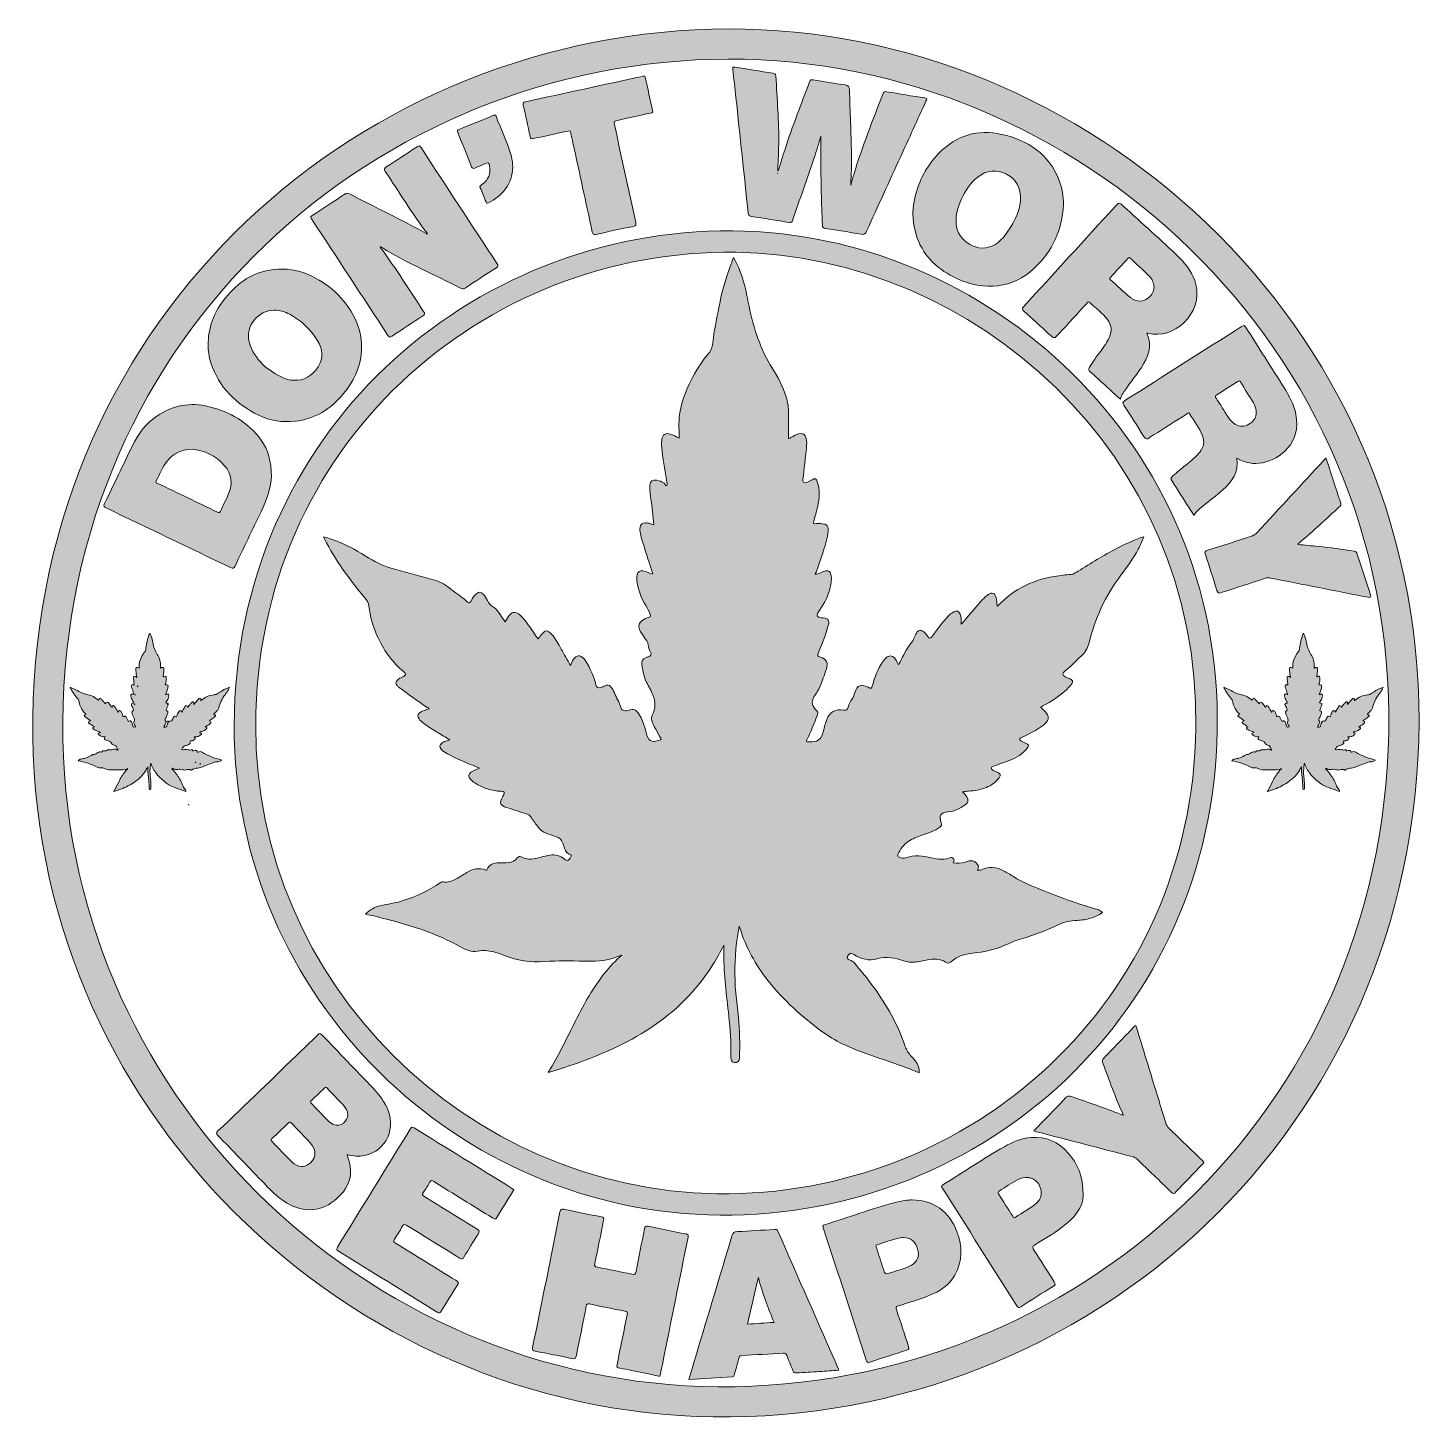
# Model space of a CAD drawing. Extents: x 605 to 1358, y -1353 to -598.
import ezdxf

# ---------------------------------------------------------------- set-up
doc = ezdxf.new("R2010")
doc.units = 0
doc.header["$MEASUREMENT"] = 0
doc.layers.add('katman 1', color=7, linetype='Continuous')

# ---------------------------------------------------------------- blocks, each defined once
blk = doc.blocks.new('block 3')
at = {"layer": 'katman 1', "true_color": 0x019245}
h = blk.add_hatch(color=114, dxfattribs=at)
h.dxf.hatch_style = 2
edge = h.paths.add_edge_path()
edge.add_spline(control_points=[(1358, -973.69), (1356.44, -1196.09), (1178.07, -1352.72), (975.94, -1349.87), (778.88, -1347.08), (605.19, -1183.68), (607.86, -971.9), (610.63, -751.49), (787.99, -599.64), (984.27, -599.02), (1176.5, -598.42), (1357.78, -755.34), (1358, -973.69)], knot_values=[0, 0, 0, 0, 1, 1, 1, 2, 2, 2, 3, 3, 3, 4, 4, 4, 4], degree=3, periodic=1)
edge = h.paths.add_edge_path()
edge.add_spline(control_points=[(984.3, -615.31), (794.83, -615.85), (625.67, -763.08), (624.1, -974.09), (622.6, -1174.7), (787.84, -1332.32), (978.77, -1333.59), (1172.47, -1334.87), (1337.84, -1185.28), (1341.53, -979.6), (1345.3, -768.94), (1170.95, -614.76), (984.3, -615.31)], knot_values=[0, 0, 0, 0, 1, 1, 1, 2, 2, 2, 3, 3, 3, 4, 4, 4, 4], degree=3, periodic=1)
h = blk.add_hatch(color=114, dxfattribs=at)
h.dxf.hatch_style = 2
edge = h.paths.add_edge_path()
edge.add_spline(control_points=[(943.32, -643.75), (943.52, -644.47), (942.69, -644.38), (942.11, -644.51), (936.38, -645.77), (930.65, -647.03), (924.91, -648.27), (922.19, -648.86), (922.17, -648.84), (922.74, -651.45), (926.5, -668.85), (930.26, -686.24), (934.08, -703.63), (934.38, -704.98), (934.24, -705.52), (932.79, -705.81), (926.04, -707.2), (919.3, -708.63), (912.58, -710.18), (911.16, -710.51), (910.86, -710.07), (910.6, -708.88), (907.13, -692.79), (903.63, -676.71), (900.13, -660.62), (899.74, -658.81), (899.29, -657.02), (898.98, -655.19), (898.81, -654.19), (898.5, -653.99), (897.47, -654.22), (891.25, -655.63), (884.99, -656.89), (878.78, -658.32), (877.47, -658.62), (877.21, -658.3), (876.95, -657.09), (875.8, -651.46), (874.54, -645.86), (873.26, -640.27), (872.98, -639.07), (873.32, -638.61), (874.5, -638.35), (895.59, -633.8), (916.66, -629.2), (937.74, -624.64), (938.29, -624.52), (939.02, -624.04), (939.26, -625.09), (940.6, -631.2), (941.92, -637.31), (943.32, -643.75)], knot_values=[0, 0, 0, 0, 1, 1, 1, 2, 2, 2, 3, 3, 3, 4, 4, 4, 5, 5, 5, 6, 6, 6, 7, 7, 7, 8, 8, 8, 9, 9, 9, 10, 10, 10, 11, 11, 11, 12, 12, 12, 13, 13, 13, 14, 14, 14, 15, 15, 15, 16, 16, 16, 17, 17, 17, 17], degree=3, periodic=1)
h = blk.add_hatch(color=114, dxfattribs=at)
h.dxf.hatch_style = 2
edge = h.paths.add_edge_path()
edge.add_spline(control_points=[(1011.24, -675.79), (1012.45, -671.86), (1013.6, -667.91), (1014.88, -664.01), (1018.92, -651.71), (1023.62, -639.63), (1028.22, -627.54), (1028.6, -626.54), (1029.04, -626.32), (1030.04, -626.49), (1035.83, -627.48), (1041.62, -628.53), (1047.43, -629.32), (1049.26, -629.56), (1049.72, -630.26), (1049.76, -631.94), (1049.9, -637.81), (1050.18, -643.68), (1050.36, -649.56), (1050.72, -660.86), (1051.27, -672.16), (1050.42, -683.5), (1051.04, -681.38), (1051.64, -679.25), (1052.29, -677.14), (1056.74, -662.47), (1062.38, -648.24), (1067.94, -633.98), (1068.32, -633), (1068.84, -632.78), (1069.81, -632.94), (1076.74, -634.1), (1083.66, -635.26), (1090.61, -636.33), (1092.25, -636.58), (1091.45, -637.36), (1091.15, -638.01), (1086.56, -648.11), (1081.94, -658.21), (1077.34, -668.31), (1071.24, -681.65), (1065.1, -694.98), (1059.06, -708.35), (1058.4, -709.8), (1057.73, -710.34), (1056.1, -710.06), (1049.68, -708.93), (1043.25, -707.92), (1036.81, -706.9), (1035.67, -706.72), (1035.15, -706.4), (1035.1, -705.03), (1034.66, -693.14), (1034.26, -681.27), (1034.26, -669.38), (1034.26, -665.29), (1034.26, -661.21), (1034.26, -657.05), (1033.06, -660.97), (1031.98, -664.91), (1030.66, -668.77), (1026.8, -680.06), (1022.86, -691.31), (1018.96, -702.58), (1018.65, -703.45), (1018.35, -703.9), (1017.21, -703.71), (1010.35, -702.53), (1003.48, -701.44), (996.6, -700.39), (995.43, -700.21), (995.06, -699.69), (994.94, -698.56), (992.75, -677.71), (990.53, -656.87), (988.31, -636.03), (987.76, -630.95), (987.22, -625.86), (986.61, -620.79), (986.49, -619.77), (986.57, -619.44), (987.73, -619.63), (994.59, -620.78), (1001.47, -621.86), (1008.33, -622.99), (1009.11, -623.11), (1009.85, -623.1), (1009.93, -624.36), (1010.6, -636.74), (1011.68, -649.1), (1011.47, -661.51), (1011.39, -665.73), (1011.17, -669.94), (1011.01, -674.16), (1010.99, -674.7), (1011.01, -675.23), (1011.01, -675.76), (1011.1, -675.77), (1011.17, -675.78), (1011.24, -675.79)], knot_values=[0, 0, 0, 0, 1, 1, 1, 2, 2, 2, 3, 3, 3, 4, 4, 4, 5, 5, 5, 6, 6, 6, 7, 7, 7, 8, 8, 8, 9, 9, 9, 10, 10, 10, 11, 11, 11, 12, 12, 12, 13, 13, 13, 14, 14, 14, 15, 15, 15, 16, 16, 16, 17, 17, 17, 18, 18, 18, 19, 19, 19, 20, 20, 20, 21, 21, 21, 22, 22, 22, 23, 23, 23, 24, 24, 24, 25, 25, 25, 26, 26, 26, 27, 27, 27, 28, 28, 28, 29, 29, 29, 30, 30, 30, 31, 31, 31, 32, 32, 32, 33, 33, 33, 33], degree=3, periodic=1)
edge = h.paths.add_edge_path()
edge.add_spline(control_points=[(1010.89, -676.93), (1010.86, -676.95), (1010.83, -676.95), (1010.82, -676.97), (1010.8, -677.02), (1010.8, -677.08), (1010.8, -677.12), (1010.83, -677.11), (1010.9, -677.1), (1010.91, -677.08), (1010.92, -677.03), (1010.89, -676.98), (1010.89, -676.93)], knot_values=[0, 0, 0, 0, 1, 1, 1, 2, 2, 2, 3, 3, 3, 4, 4, 4, 4], degree=3, periodic=1)
h = blk.add_hatch(color=114, dxfattribs=at)
h.dxf.hatch_style = 2
edge = h.paths.add_edge_path()
edge.add_spline(control_points=[(867.53, -673.71), (867.63, -682.91), (861.5, -689.61), (854.4, -693.02), (853.75, -693.33), (853.38, -693.26), (853.09, -692.54), (852.08, -690), (851.08, -687.44), (849.97, -684.93), (849.49, -683.84), (850.31, -683.61), (850.89, -683.18), (854.41, -680.65), (855.79, -677.29), (855.01, -673.01), (854.75, -671.56), (854.34, -671.02), (852.81, -671.78), (850.93, -672.71), (848.92, -673.38), (847, -674.23), (846.1, -674.62), (845.68, -674.44), (845.31, -673.51), (842.85, -667.35), (840.37, -661.2), (837.8, -655.1), (837.33, -653.96), (837.72, -653.68), (838.62, -653.32), (844.71, -650.87), (850.79, -648.38), (856.86, -645.9), (857.51, -645.63), (858.13, -645.18), (858.52, -646.25), (861.2, -653.54), (864.86, -660.46), (866.84, -668.02), (867.32, -669.88), (867.52, -671.78), (867.53, -673.71)], knot_values=[0, 0, 0, 0, 1, 1, 1, 2, 2, 2, 3, 3, 3, 4, 4, 4, 5, 5, 5, 6, 6, 6, 7, 7, 7, 8, 8, 8, 9, 9, 9, 10, 10, 10, 11, 11, 11, 12, 12, 12, 13, 13, 13, 14, 14, 14, 14], degree=3, periodic=1)
h = blk.add_hatch(color=114, dxfattribs=at)
h.dxf.hatch_style = 2
edge = h.paths.add_edge_path()
edge.add_spline(control_points=[(1163.22, -680.93), (1157.73, -666.6), (1146.36, -659.29), (1132.19, -656.03), (1119.14, -653.01), (1107.61, -656.64), (1098.2, -666.2), (1091.5, -673), (1087.28, -681.23), (1085.1, -690.51), (1083.37, -697.86), (1083.86, -705.1), (1086.47, -712.17), (1090.33, -722.63), (1097.99, -729.41), (1107.84, -734.03), (1122.72, -741), (1138.35, -739.17), (1149.6, -728.63), (1159.52, -719.33), (1164.82, -707.7), (1165.57, -694.09), (1165.52, -689.55), (1164.84, -685.15), (1163.22, -680.93)], knot_values=[0, 0, 0, 0, 1, 1, 1, 2, 2, 2, 3, 3, 3, 4, 4, 4, 5, 5, 5, 6, 6, 6, 7, 7, 7, 8, 8, 8, 8], degree=3, periodic=1)
edge = h.paths.add_edge_path()
edge.add_spline(control_points=[(1133.42, -711.25), (1132.48, -712.46), (1131.33, -713.48), (1130.16, -714.47), (1121.64, -721.72), (1109.32, -714.87), (1107.75, -706.21), (1106.76, -700.71), (1108.16, -695.71), (1110.46, -690.84), (1112.57, -686.36), (1115.17, -682.2), (1119.16, -679.12), (1124.03, -675.36), (1129.27, -674.85), (1134.76, -677.61), (1140.05, -680.27), (1142.39, -684.7), (1142.34, -691.93), (1141.87, -698.5), (1138.2, -705.11), (1133.42, -711.25)], knot_values=[0, 0, 0, 0, 1, 1, 1, 2, 2, 2, 3, 3, 3, 4, 4, 4, 5, 5, 5, 6, 6, 6, 7, 7, 7, 7], degree=3, periodic=1)
h = blk.add_hatch(color=114, dxfattribs=at)
h.dxf.hatch_style = 2
edge = h.paths.add_edge_path()
edge.add_spline(control_points=[(821.17, -709.53), (813.03, -698.79), (806.09, -687.23), (798.57, -676.07), (797.71, -674.79), (798.01, -674.34), (799.14, -673.62), (804.72, -670.03), (810.28, -666.4), (815.79, -662.7), (816.92, -661.94), (817.31, -662.24), (817.95, -663.22), (831.64, -684.17), (845.35, -705.1), (859.09, -726.01), (859.74, -727.01), (859.79, -727.49), (858.68, -728.2), (853.03, -731.81), (847.43, -735.49), (841.87, -739.23), (840.85, -739.91), (840.1, -739.63), (839.25, -739.19), (825.24, -731.87), (810.58, -725.8), (797.08, -717.48), (796.92, -717.38), (796.73, -717.34), (796.55, -717.27), (796.42, -717.16), (796.28, -717.05), (796.15, -716.94), (796.04, -716.93), (795.93, -716.91), (795.82, -716.91), (795.85, -716.96), (795.9, -717.06), (795.9, -717.06), (796.01, -717.02), (796.1, -716.97), (796.19, -716.91), (795.78, -717.14), (796.05, -717.35), (796.2, -717.57), (804.45, -728.64), (811.66, -740.4), (819.33, -751.87), (820.08, -752.98), (820.17, -753.48), (818.9, -754.29), (813.29, -757.84), (807.76, -761.51), (802.23, -765.19), (801.26, -765.83), (800.74, -765.95), (800.01, -764.83), (786.26, -743.77), (772.48, -722.72), (758.67, -701.71), (758.03, -700.74), (758.26, -700.39), (759.11, -699.84), (764.91, -696.1), (770.69, -692.35), (776.41, -688.5), (777.55, -687.73), (778.37, -687.78), (779.51, -688.39), (793.19, -695.54), (807.21, -702.02), (820.62, -709.67), (820.72, -709.73), (820.87, -709.72), (820.99, -709.73), (821.04, -709.92), (821.13, -710.05), (821.33, -709.92), (821.35, -709.9), (821.23, -709.66), (821.17, -709.53)], knot_values=[0, 0, 0, 0, 1, 1, 1, 2, 2, 2, 3, 3, 3, 4, 4, 4, 5, 5, 5, 6, 6, 6, 7, 7, 7, 8, 8, 8, 9, 9, 9, 10, 10, 10, 11, 11, 11, 12, 12, 12, 13, 13, 13, 14, 14, 14, 15, 15, 15, 16, 16, 16, 17, 17, 17, 18, 18, 18, 19, 19, 19, 20, 20, 20, 21, 21, 21, 22, 22, 22, 23, 23, 23, 24, 24, 24, 25, 25, 25, 26, 26, 26, 27, 27, 27, 27], degree=3, periodic=1)
at = {"layer": 'katman 1', "true_color": 0xfdfdfd}
h = blk.add_hatch(color=7, dxfattribs=at)
h.dxf.hatch_style = 2
edge = h.paths.add_edge_path()
edge.add_spline(control_points=[(1010.89, -676.93), (1010.89, -676.98), (1010.92, -677.03), (1010.91, -677.08), (1010.9, -677.1), (1010.83, -677.11), (1010.8, -677.12), (1010.8, -677.07), (1010.8, -677.02), (1010.82, -676.97), (1010.83, -676.95), (1010.86, -676.95), (1010.89, -676.93)], knot_values=[0, 0, 0, 0, 1, 1, 1, 2, 2, 2, 3, 3, 3, 4, 4, 4, 4], degree=3, periodic=1)
at = {"layer": 'katman 1', "true_color": 0x019245}
h = blk.add_hatch(color=114, dxfattribs=at)
h.dxf.hatch_style = 2
edge = h.paths.add_edge_path()
edge.add_spline(control_points=[(1237.19, -737.23), (1235.73, -731.49), (1232.48, -726.9), (1228.38, -722.89), (1218.51, -713.24), (1208.05, -704.21), (1197.94, -694.82), (1195.65, -692.7), (1195.64, -692.7), (1193.48, -695.06), (1176.97, -713.14), (1160.48, -731.22), (1143.94, -749.27), (1143.03, -750.26), (1143.09, -750.75), (1144.09, -751.64), (1148.68, -755.72), (1153.18, -759.88), (1157.69, -764.05), (1160.58, -766.7), (1160.57, -766.73), (1163.25, -763.79), (1168.21, -758.37), (1173.16, -752.93), (1178.13, -747.53), (1178.53, -747.1), (1178.84, -746.04), (1179.74, -746.92), (1182.96, -750.02), (1186.64, -752.64), (1189.36, -756.24), (1191.58, -759.18), (1192, -762.36), (1190.38, -765.79), (1189.11, -768.47), (1187.51, -770.9), (1185.73, -773.25), (1183.57, -776.1), (1181.45, -778.97), (1179.57, -782.02), (1178.95, -783.03), (1179.13, -783.67), (1179.99, -784.44), (1184.14, -788.14), (1188.24, -791.91), (1192.35, -795.65), (1193.65, -796.85), (1194.96, -798.03), (1196.41, -799.36), (1197.03, -796.82), (1198.41, -794.98), (1199.76, -793.13), (1202.36, -789.57), (1205.03, -786.06), (1207.54, -782.43), (1211.51, -776.68), (1213.81, -770.57), (1210.7, -763.55), (1210.96, -763.53), (1211.16, -763.47), (1211.32, -763.52), (1225.11, -767.63), (1241.14, -752.79), (1237.19, -737.23)], knot_values=[0, 0, 0, 0, 1, 1, 1, 2, 2, 2, 3, 3, 3, 4, 4, 4, 5, 5, 5, 6, 6, 6, 7, 7, 7, 8, 8, 8, 9, 9, 9, 10, 10, 10, 11, 11, 11, 12, 12, 12, 13, 13, 13, 14, 14, 14, 15, 15, 15, 16, 16, 16, 17, 17, 17, 18, 18, 18, 19, 19, 19, 20, 20, 20, 21, 21, 21, 21], degree=3, periodic=1)
edge = h.paths.add_edge_path()
edge.add_spline(control_points=[(1214.53, -739.17), (1214.49, -739.61), (1214.4, -740.03), (1214.28, -740.45), (1214.17, -740.8), (1214.05, -741.14), (1213.9, -741.47), (1212.67, -744.14), (1209.9, -746.24), (1206.97, -746.22), (1205.26, -746.28), (1203.77, -745.67), (1202.43, -744.75), (1202.23, -744.62), (1202.05, -744.48), (1201.86, -744.34), (1198.01, -741.37), (1194.65, -737.84), (1190.98, -734.66), (1190.45, -734.21), (1190.54, -733.91), (1190.97, -733.44), (1194.13, -730.01), (1197.28, -726.57), (1200.4, -723.11), (1200.96, -722.49), (1201.31, -722.68), (1201.8, -723.15), (1205.06, -726.21), (1208.39, -729.2), (1211.59, -732.32), (1213.06, -733.75), (1214.15, -735.53), (1214.49, -737.62), (1214.57, -738.12), (1214.58, -738.65), (1214.53, -739.17)], knot_values=[0, 0, 0, 0, 1, 1, 1, 2, 2, 2, 3, 3, 3, 4, 4, 4, 5, 5, 5, 6, 6, 6, 7, 7, 7, 8, 8, 8, 9, 9, 9, 10, 10, 10, 11, 11, 11, 12, 12, 12, 12], degree=3, periodic=1)
h = blk.add_hatch(color=114, dxfattribs=at)
h.dxf.hatch_style = 2
edge = h.paths.add_edge_path()
edge.add_spline(control_points=[(716.8, -975.76), (717.46, -817.33), (844.55, -707.15), (986.63, -708.22), (1123.63, -709.25), (1251.68, -822.63), (1248.77, -978.51), (1245.91, -1131.71), (1122.65, -1241.81), (979.66, -1240.73), (838.75, -1239.68), (716.87, -1123.97), (716.8, -975.76)], knot_values=[0, 0, 0, 0, 1, 1, 1, 2, 2, 2, 3, 3, 3, 4, 4, 4, 4], degree=3, periodic=1)
edge = h.paths.add_edge_path()
edge.add_spline(control_points=[(728.45, -975.71), (728.16, -1116.35), (844.05, -1227.18), (978.06, -1229.15), (1114.75, -1231.16), (1235.25, -1125.75), (1237.21, -976.88), (1239.16, -827.89), (1116.54, -721.68), (988.23, -719.82), (851.58, -717.84), (728.7, -824.15), (728.45, -975.71)], knot_values=[0, 0, 0, 0, 1, 1, 1, 2, 2, 2, 3, 3, 3, 4, 4, 4, 4], degree=3, periodic=1)
at = {"layer": 'katman 1', "true_color": 0xfdfdfd}
h = blk.add_hatch(color=7, dxfattribs=at)
h.dxf.hatch_style = 2
edge = h.paths.add_edge_path()
edge.add_spline(control_points=[(821.17, -709.53), (821.23, -709.66), (821.35, -709.9), (821.33, -709.92), (821.13, -710.04), (821.04, -709.91), (820.99, -709.72), (821.05, -709.66), (821.11, -709.59), (821.17, -709.53)], knot_values=[0, 0, 0, 0, 1, 1, 1, 2, 2, 2, 3, 3, 3, 3], degree=3, periodic=1)
h = blk.add_hatch(color=7, dxfattribs=at)
h.dxf.hatch_style = 2
edge = h.paths.add_edge_path()
edge.add_spline(control_points=[(796.2, -717.56), (796.05, -717.35), (795.78, -717.13), (796.19, -716.91), (796.19, -716.91), (796.15, -716.94), (796.15, -716.93), (796.28, -717.04), (796.42, -717.15), (796.55, -717.26), (796.43, -717.36), (796.32, -717.46), (796.2, -717.56)], knot_values=[0, 0, 0, 0, 1, 1, 1, 2, 2, 2, 3, 3, 3, 4, 4, 4, 4], degree=3, periodic=1)
h = blk.add_hatch(color=7, dxfattribs=at)
h.dxf.hatch_style = 2
edge = h.paths.add_edge_path()
edge.add_spline(control_points=[(796.19, -716.91), (796.1, -716.96), (796, -717.01), (795.9, -717.05), (795.9, -717.06), (795.85, -716.95), (795.82, -716.9), (795.93, -716.91), (796.04, -716.92), (796.15, -716.94), (796.15, -716.94), (796.19, -716.91), (796.19, -716.91)], knot_values=[0, 0, 0, 0, 1, 1, 1, 2, 2, 2, 3, 3, 3, 4, 4, 4, 4], degree=3, periodic=1)
at = {"layer": 'katman 1', "true_color": 0x019245}
h = blk.add_hatch(color=114, dxfattribs=at)
h.dxf.hatch_style = 2
edge = h.paths.add_edge_path()
edge.add_spline(control_points=[(781.08, -753.54), (775.07, -742.87), (766.18, -735.3), (754.66, -731.02), (748.62, -728.77), (742.34, -728.36), (735.98, -729.47), (725.2, -731.33), (717.29, -737.58), (710.92, -746.08), (705.77, -752.95), (702.68, -760.59), (702.71, -770.19), (702.66, -772.85), (703.12, -776.34), (704.23, -779.69), (708.61, -793), (717.88, -801.91), (730.14, -807.96), (736.29, -811), (742.9, -811.93), (749.73, -811.23), (760.67, -810.1), (769.09, -804.54), (775.99, -796.3), (786.86, -783.33), (788.91, -767.47), (781.08, -753.54)], knot_values=[0, 0, 0, 0, 1, 1, 1, 2, 2, 2, 3, 3, 3, 4, 4, 4, 5, 5, 5, 6, 6, 6, 7, 7, 7, 8, 8, 8, 9, 9, 9, 9], degree=3, periodic=1)
edge = h.paths.add_edge_path()
edge.add_spline(control_points=[(762.2, -781.83), (759.08, -786.68), (754.77, -789.48), (748.79, -789.07), (747.2, -788.95), (745.61, -788.68), (744.14, -788.03), (735.07, -784.05), (727.77, -778.16), (724.97, -768.28), (722.61, -759.9), (729.78, -751.13), (738.49, -751.13), (741.5, -751.11), (744.31, -751.93), (746.91, -753.36), (753.07, -756.75), (758.08, -761.43), (761.78, -767.4), (764.66, -772.06), (765.34, -776.95), (762.2, -781.83)], knot_values=[0, 0, 0, 0, 1, 1, 1, 2, 2, 2, 3, 3, 3, 4, 4, 4, 5, 5, 5, 6, 6, 6, 7, 7, 7, 7], degree=3, periodic=1)
h = blk.add_hatch(color=114, dxfattribs=at)
h.dxf.hatch_style = 2
edge = h.paths.add_edge_path()
edge.add_spline(control_points=[(1291.3, -807.41), (1290.25, -802.19), (1287.78, -797.58), (1284.98, -793.14), (1278.1, -782.22), (1271.15, -771.36), (1264.27, -760.44), (1263.57, -759.35), (1263.11, -759.19), (1261.97, -759.92), (1240.91, -773.34), (1219.83, -786.73), (1198.73, -800.07), (1197.44, -800.89), (1197.52, -801.41), (1198.26, -802.55), (1201.87, -808.12), (1205.48, -813.7), (1208.91, -819.39), (1209.97, -821.14), (1210.81, -821.21), (1212.21, -820.02), (1212.85, -819.49), (1213.61, -819.12), (1214.31, -818.67), (1220.24, -814.91), (1226.17, -811.13), (1232.11, -807.39), (1232.61, -807.07), (1233.2, -806.17), (1233.83, -807.22), (1236.18, -811.16), (1239.16, -814.73), (1240.79, -819.09), (1241.99, -822.27), (1241.53, -825.22), (1239.37, -827.91), (1237.19, -830.63), (1234.5, -832.77), (1231.78, -834.91), (1229.37, -836.8), (1227.06, -838.83), (1224.71, -840.8), (1223.72, -841.63), (1223.49, -842.4), (1224.33, -843.67), (1227.48, -848.41), (1230.47, -853.25), (1233.51, -858.04), (1234.38, -859.39), (1235.26, -860.74), (1236.22, -862.25), (1237.38, -859.93), (1239.18, -858.58), (1240.91, -857.18), (1244.54, -854.24), (1248.27, -851.42), (1251.8, -848.38), (1256.93, -843.98), (1260.46, -838.78), (1259.29, -831.22), (1263.89, -833.85), (1268.46, -834.61), (1273.28, -833.7), (1282.77, -831.89), (1294.45, -822.93), (1291.3, -807.41)], knot_values=[0, 0, 0, 0, 1, 1, 1, 2, 2, 2, 3, 3, 3, 4, 4, 4, 5, 5, 5, 6, 6, 6, 7, 7, 7, 8, 8, 8, 9, 9, 9, 10, 10, 10, 11, 11, 11, 12, 12, 12, 13, 13, 13, 14, 14, 14, 15, 15, 15, 16, 16, 16, 17, 17, 17, 18, 18, 18, 19, 19, 19, 20, 20, 20, 21, 21, 21, 22, 22, 22, 22], degree=3, periodic=1)
edge = h.paths.add_edge_path()
edge.add_spline(control_points=[(1267.07, -812.02), (1266.67, -812.32), (1266.25, -812.59), (1265.79, -812.84), (1263.41, -814.2), (1260.99, -814.45), (1258.56, -812.95), (1257, -811.99), (1255.8, -810.66), (1254.82, -809.16), (1252.56, -805.69), (1250.39, -802.15), (1248.12, -798.68), (1247.57, -797.84), (1247.68, -797.43), (1248.51, -796.92), (1252.3, -794.57), (1256.06, -792.16), (1259.81, -789.76), (1260.39, -789.39), (1260.82, -789.11), (1261.32, -789.94), (1263.63, -793.75), (1266.06, -797.49), (1268.34, -801.33), (1268.46, -801.53), (1268.57, -801.73), (1268.67, -801.93), (1268.8, -802.18), (1268.92, -802.44), (1269.03, -802.7), (1269.54, -803.92), (1269.84, -805.24), (1269.84, -806.61), (1269.86, -809.03), (1268.77, -810.73), (1267.07, -812.02)], knot_values=[0, 0, 0, 0, 1, 1, 1, 2, 2, 2, 3, 3, 3, 4, 4, 4, 5, 5, 5, 6, 6, 6, 7, 7, 7, 8, 8, 8, 9, 9, 9, 10, 10, 10, 11, 11, 11, 12, 12, 12, 12], degree=3, periodic=1)
h = blk.add_hatch(color=114, dxfattribs=at)
h.dxf.hatch_style = 2
edge = h.paths.add_edge_path()
edge.add_spline(control_points=[(731.43, -821.49), (724.42, -811.76), (714.61, -806.19), (703.2, -803.35), (693.08, -800.84), (683.53, -802.51), (674.88, -808.44), (668.98, -812.49), (664.89, -818.11), (661.79, -824.44), (656.69, -834.87), (651.76, -845.38), (646.67, -855.81), (645.99, -857.19), (646.37, -857.58), (647.52, -858.13), (669.96, -868.86), (692.39, -879.6), (714.8, -890.39), (716.1, -891.01), (716.66, -890.99), (717.33, -889.55), (721.94, -879.74), (726.67, -869.99), (731.35, -860.21), (734.55, -853.53), (736.86, -846.61), (736.95, -840.97), (736.96, -832.74), (735.19, -826.72), (731.43, -821.49)], knot_values=[0, 0, 0, 0, 1, 1, 1, 2, 2, 2, 3, 3, 3, 4, 4, 4, 5, 5, 5, 6, 6, 6, 7, 7, 7, 8, 8, 8, 9, 9, 9, 10, 10, 10, 10], degree=3, periodic=1)
edge = h.paths.add_edge_path()
edge.add_spline(control_points=[(713.79, -850.54), (712.49, -853.71), (710.84, -856.75), (709.43, -859.89), (709.03, -860.77), (708.66, -860.81), (707.87, -860.43), (697.07, -855.22), (686.26, -850.04), (675.46, -844.85), (674.96, -844.61), (674.17, -844.57), (674.68, -843.55), (676.52, -839.92), (677.98, -836.08), (680.51, -832.82), (683.77, -828.62), (688.06, -826.47), (694, -826.35), (700.59, -827.05), (706.86, -829.72), (711.63, -835.28), (715.55, -839.85), (716.03, -845.08), (713.79, -850.54)], knot_values=[0, 0, 0, 0, 1, 1, 1, 2, 2, 2, 3, 3, 3, 4, 4, 4, 5, 5, 5, 6, 6, 6, 7, 7, 7, 8, 8, 8, 8], degree=3, periodic=1)
h = blk.add_hatch(color=114, dxfattribs=at)
h.dxf.hatch_style = 2
edge = h.paths.add_edge_path()
edge.add_spline(control_points=[(1307.61, -831.01), (1310.34, -839.47), (1312.9, -847.48), (1315.56, -855.47), (1315.92, -856.56), (1315.43, -856.95), (1314.8, -857.53), (1307.77, -864.04), (1300.79, -870.61), (1293.43, -876.75), (1293.06, -877.07), (1292.6, -877.31), (1292.44, -877.94), (1296.12, -878.27), (1299.72, -878.59), (1303.31, -878.94), (1309.86, -879.58), (1316.36, -880.63), (1322.87, -881.55), (1323.91, -881.7), (1324.22, -882.21), (1324.49, -883.06), (1326.85, -890.41), (1329.2, -897.76), (1331.65, -905.08), (1332.18, -906.67), (1331.74, -906.75), (1330.34, -906.47), (1312.74, -902.99), (1295.14, -899.55), (1277.55, -896.06), (1276.56, -895.86), (1275.7, -895.89), (1274.75, -896.21), (1266.81, -898.81), (1258.84, -901.33), (1250.91, -903.96), (1249.62, -904.4), (1249.08, -904.35), (1248.63, -902.88), (1246.62, -896.36), (1244.52, -889.87), (1242.33, -883.41), (1241.84, -881.95), (1242.16, -881.5), (1243.56, -881.05), (1251.42, -878.59), (1259.23, -876.02), (1267.06, -873.49), (1268.28, -873.09), (1269.34, -872.58), (1270.27, -871.57), (1282.37, -858.39), (1294.53, -845.26), (1306.67, -832.13), (1306.93, -831.86), (1307.15, -831.56), (1307.61, -831.01)], knot_values=[0, 0, 0, 0, 1, 1, 1, 2, 2, 2, 3, 3, 3, 4, 4, 4, 5, 5, 5, 6, 6, 6, 7, 7, 7, 8, 8, 8, 9, 9, 9, 10, 10, 10, 11, 11, 11, 12, 12, 12, 13, 13, 13, 14, 14, 14, 15, 15, 15, 16, 16, 16, 17, 17, 17, 18, 18, 18, 19, 19, 19, 19], degree=3, periodic=1)
at = {"layer": 'katman 1', "true_color": 0xfdfdfd}
h = blk.add_hatch(color=7, dxfattribs=at)
h.dxf.hatch_style = 2
edge = h.paths.add_edge_path()
edge.add_spline(control_points=[(664.6, -954.41), (664.63, -954.55), (664.73, -954.79), (664.67, -954.83), (664.48, -954.96), (664.42, -954.78), (664.38, -954.62), (664.45, -954.55), (664.52, -954.48), (664.6, -954.41)], knot_values=[0, 0, 0, 0, 1, 1, 1, 2, 2, 2, 3, 3, 3, 3], degree=3, periodic=1)
h = blk.add_hatch(color=7, dxfattribs=at)
h.dxf.hatch_style = 2
edge = h.paths.add_edge_path()
edge.add_spline(control_points=[(662.98, -964.08), (663.04, -964.21), (663.09, -964.35), (663.14, -964.49), (662.99, -964.45), (662.84, -964.41), (662.69, -964.38), (662.79, -964.28), (662.89, -964.18), (662.98, -964.08)], knot_values=[0, 0, 0, 0, 1, 1, 1, 2, 2, 2, 3, 3, 3, 3], degree=3, periodic=1)
h = blk.add_hatch(color=7, dxfattribs=at)
h.dxf.hatch_style = 2
edge = h.paths.add_edge_path()
edge.add_spline(control_points=[(663.24, -959.23), (663.32, -959.22), (663.4, -959.21), (663.48, -959.2), (663.47, -959.27), (663.45, -959.34), (663.43, -959.42), (663.37, -959.34), (663.32, -959.27), (663.26, -959.19), (663.26, -959.2), (663.24, -959.23), (663.24, -959.23)], knot_values=[0, 0, 0, 0, 1, 1, 1, 2, 2, 2, 3, 3, 3, 4, 4, 4, 4], degree=3, periodic=1)
h = blk.add_hatch(color=7, dxfattribs=at)
h.dxf.hatch_style = 2
edge = h.paths.add_edge_path()
edge.add_spline(control_points=[(681.11, -964.44), (680.97, -964.46), (680.83, -964.48), (680.69, -964.5), (680.75, -964.38), (680.82, -964.27), (680.88, -964.16), (680.97, -964.24), (681.04, -964.34), (681.11, -964.44)], knot_values=[0, 0, 0, 0, 1, 1, 1, 2, 2, 2, 3, 3, 3, 3], degree=3, periodic=1)
h = blk.add_hatch(color=7, dxfattribs=at)
h.dxf.hatch_style = 2
edge = h.paths.add_edge_path()
edge.add_spline(control_points=[(680.88, -973.38), (680.89, -973.46), (680.92, -973.54), (680.93, -973.62), (680.86, -973.61), (680.78, -973.61), (680.71, -973.6), (680.78, -973.53), (680.85, -973.47), (680.92, -973.41), (680.92, -973.41), (680.88, -973.38), (680.88, -973.38)], knot_values=[0, 0, 0, 0, 1, 1, 1, 2, 2, 2, 3, 3, 3, 4, 4, 4, 4], degree=3, periodic=1)
h = blk.add_hatch(color=7, dxfattribs=at)
h.dxf.hatch_style = 2
edge = h.paths.add_edge_path()
edge.add_spline(control_points=[(696.1, -995.87), (695.94, -995.87), (695.78, -995.87), (695.63, -995.88), (695.71, -995.81), (695.8, -995.74), (695.88, -995.67), (695.96, -995.72), (696.03, -995.78), (696.1, -995.87)], knot_values=[0, 0, 0, 0, 1, 1, 1, 2, 2, 2, 3, 3, 3, 3], degree=3, periodic=1)
h = blk.add_hatch(color=7, dxfattribs=at)
h.dxf.hatch_style = 2
edge = h.paths.add_edge_path()
edge.add_spline(control_points=[(698.75, -996.63), (698.61, -996.65), (698.46, -996.67), (698.31, -996.69), (698.38, -996.59), (698.45, -996.48), (698.52, -996.37), (698.6, -996.45), (698.67, -996.54), (698.75, -996.63)], knot_values=[0, 0, 0, 0, 1, 1, 1, 2, 2, 2, 3, 3, 3, 3], degree=3, periodic=1)
at = {"layer": 'katman 1', "true_color": 0x019245}
h = blk.add_hatch(color=114, dxfattribs=at)
h.dxf.hatch_style = 2
edge = h.paths.add_edge_path()
edge.add_spline(control_points=[(692.02, -1018.73), (692.13, -1018.58), (692.22, -1018.58), (692.28, -1018.75), (692.3, -1018.8), (692.26, -1018.86), (692.26, -1018.92), (692.19, -1018.85), (692.12, -1018.77), (692.05, -1018.69), (692.05, -1018.69), (692.02, -1018.73), (692.02, -1018.73)], knot_values=[0, 0, 0, 0, 1, 1, 1, 2, 2, 2, 3, 3, 3, 4, 4, 4, 4], degree=3, periodic=1)
h = blk.add_hatch(color=114, dxfattribs=at)
h.dxf.hatch_style = 2
edge = h.paths.add_edge_path()
edge.add_spline(control_points=[(1197.83, -1186.26), (1193.68, -1177.21), (1190.31, -1167.84), (1186.92, -1158.49), (1186.5, -1157.34), (1186.55, -1156.62), (1187.49, -1155.66), (1192.87, -1150.19), (1198.14, -1144.62), (1203.47, -1139.1), (1203.8, -1138.75), (1204.06, -1138.24), (1204.77, -1138.2), (1207.38, -1146.71), (1209.97, -1155.23), (1212.59, -1163.75), (1215.35, -1172.78), (1218.14, -1181.8), (1220.86, -1190.84), (1221.22, -1192.06), (1221.83, -1193), (1222.73, -1193.86), (1228.73, -1199.61), (1234.69, -1205.4), (1240.71, -1211.13), (1241.49, -1211.88), (1241.8, -1212.23), (1240.87, -1213.17), (1235.98, -1218.13), (1231.15, -1223.15), (1226.37, -1228.22), (1225.43, -1229.22), (1224.89, -1229.33), (1223.85, -1228.31), (1217.69, -1222.27), (1211.43, -1216.32), (1205.25, -1210.3), (1204.5, -1209.58), (1203.65, -1209.32), (1202.72, -1209.08), (1185.5, -1204.6), (1168.27, -1200.12), (1151.04, -1195.63), (1150.61, -1195.52), (1150.19, -1195.37), (1149.55, -1195.17), (1152.95, -1191.63), (1156.24, -1188.19), (1159.54, -1184.76), (1161.84, -1182.36), (1164.21, -1180.02), (1166.42, -1177.53), (1167.5, -1176.31), (1168.42, -1176.05), (1170, -1176.62), (1178.89, -1179.79), (1187.86, -1182.77), (1196.62, -1186.29), (1196.91, -1186.41), (1197.23, -1186.45), (1197.54, -1186.53), (1197.67, -1186.58), (1197.79, -1186.63), (1197.92, -1186.69), (1197.88, -1186.55), (1197.85, -1186.41), (1197.83, -1186.26)], knot_values=[0, 0, 0, 0, 1, 1, 1, 2, 2, 2, 3, 3, 3, 4, 4, 4, 5, 5, 5, 6, 6, 6, 7, 7, 7, 8, 8, 8, 9, 9, 9, 10, 10, 10, 11, 11, 11, 12, 12, 12, 13, 13, 13, 14, 14, 14, 15, 15, 15, 16, 16, 16, 17, 17, 17, 18, 18, 18, 19, 19, 19, 20, 20, 20, 21, 21, 21, 22, 22, 22, 22], degree=3, periodic=1)
h = blk.add_hatch(color=114, dxfattribs=at)
h.dxf.hatch_style = 2
edge = h.paths.add_edge_path()
edge.add_spline(control_points=[(799.2, -1181.99), (797.31, -1178.32), (794.83, -1175.07), (792, -1172.1), (782.74, -1162.39), (773.41, -1152.74), (764.14, -1143.03), (763.31, -1142.16), (762.88, -1142.4), (762.18, -1143.1), (759.18, -1146.07), (756.15, -1149), (753.11, -1151.93), (738.09, -1166.37), (723.08, -1180.81), (708.03, -1195.22), (707.09, -1196.12), (707.01, -1196.6), (707.98, -1197.59), (715.87, -1205.7), (723.69, -1213.87), (731.53, -1222.02), (735.83, -1226.49), (740.03, -1231.06), (745.44, -1234.28), (754.55, -1239.7), (764.62, -1238.8), (772.37, -1231.82), (777.65, -1227.07), (780.74, -1221.41), (779.59, -1214.03), (779.28, -1212), (778.51, -1210.12), (777.88, -1207.99), (781.13, -1208.77), (784.27, -1209.23), (787.44, -1208.53), (799.24, -1206), (804.94, -1193.1), (799.2, -1181.99)], knot_values=[0, 0, 0, 0, 1, 1, 1, 2, 2, 2, 3, 3, 3, 4, 4, 4, 5, 5, 5, 6, 6, 6, 7, 7, 7, 8, 8, 8, 9, 9, 9, 10, 10, 10, 11, 11, 11, 12, 12, 12, 13, 13, 13, 13], degree=3, periodic=1)
edge = h.paths.add_edge_path()
edge.add_spline(control_points=[(756.46, -1213.54), (755.52, -1214.1), (754.5, -1214.44), (753.31, -1214.47), (751.31, -1214.34), (749.53, -1213.46), (748.11, -1212.04), (744.41, -1208.34), (740.82, -1204.54), (737.15, -1200.81), (736.48, -1200.14), (736.77, -1199.81), (737.28, -1199.32), (740.19, -1196.55), (743.11, -1193.79), (745.97, -1190.97), (746.64, -1190.31), (747.04, -1190.15), (747.78, -1190.94), (751.13, -1194.53), (754.66, -1197.95), (757.94, -1201.62), (761.89, -1206.02), (761.23, -1210.7), (756.46, -1213.54)], knot_values=[0, 0, 0, 0, 1, 1, 1, 2, 2, 2, 3, 3, 3, 4, 4, 4, 5, 5, 5, 6, 6, 6, 7, 7, 7, 8, 8, 8, 8], degree=3, periodic=1)
edge = h.paths.add_edge_path()
edge.add_spline(control_points=[(770.45, -1191.63), (769.29, -1191.05), (768.27, -1190.28), (767.38, -1189.36), (764.48, -1186.39), (761.65, -1183.35), (758.73, -1180.39), (758.02, -1179.66), (758.03, -1179.28), (758.78, -1178.59), (761.09, -1176.48), (763.34, -1174.3), (765.55, -1172.08), (766.22, -1171.4), (766.6, -1171.44), (767.22, -1172.1), (770.06, -1175.13), (772.98, -1178.09), (775.8, -1181.13), (777.17, -1182.6), (778.15, -1184.32), (778.34, -1186.55), (778.36, -1189.39), (774.48, -1193.62), (770.45, -1191.63)], knot_values=[0, 0, 0, 0, 1, 1, 1, 2, 2, 2, 3, 3, 3, 4, 4, 4, 5, 5, 5, 6, 6, 6, 7, 7, 7, 8, 8, 8, 8], degree=3, periodic=1)
at = {"layer": 'katman 1', "true_color": 0xfdfdfd}
h = blk.add_hatch(color=7, dxfattribs=at)
h.dxf.hatch_style = 2
edge = h.paths.add_edge_path()
edge.add_spline(control_points=[(1197.83, -1186.26), (1197.85, -1186.41), (1197.88, -1186.55), (1197.9, -1186.7), (1197.77, -1186.65), (1197.65, -1186.59), (1197.52, -1186.53), (1197.62, -1186.45), (1197.73, -1186.35), (1197.83, -1186.26)], knot_values=[0, 0, 0, 0, 1, 1, 1, 2, 2, 2, 3, 3, 3, 3], degree=3, periodic=1)
at = {"layer": 'katman 1', "true_color": 0x019245}
h = blk.add_hatch(color=114, dxfattribs=at)
h.dxf.hatch_style = 2
edge = h.paths.add_edge_path()
edge.add_spline(control_points=[(868.06, -1226.98), (867.84, -1227.37), (867.69, -1227.66), (867.53, -1227.93), (864.65, -1232.6), (861.72, -1237.25), (858.92, -1241.98), (858.14, -1243.3), (857.52, -1242.76), (856.67, -1242.23), (846.08, -1235.68), (835.47, -1229.16), (824.89, -1222.59), (823.77, -1221.89), (823.16, -1221.72), (822.46, -1223.12), (821.54, -1224.93), (820.43, -1226.68), (819.24, -1228.32), (818.28, -1229.64), (818.79, -1230.16), (819.95, -1230.87), (829.32, -1236.6), (838.64, -1242.42), (848.04, -1248.12), (849.5, -1249.01), (849.76, -1249.58), (848.78, -1251.07), (846.13, -1255.13), (843.6, -1259.27), (841.13, -1263.45), (840.44, -1264.62), (839.96, -1264.7), (838.83, -1263.99), (829.35, -1258.08), (819.8, -1252.25), (810.32, -1246.33), (809.02, -1245.52), (808.46, -1245.67), (807.74, -1246.96), (806.47, -1249.25), (805.1, -1251.49), (803.63, -1253.65), (802.87, -1254.77), (803.04, -1255.26), (804.18, -1255.95), (815.08, -1262.62), (825.93, -1269.36), (836.84, -1276.01), (838.18, -1276.83), (838.37, -1277.39), (837.5, -1278.73), (834.53, -1283.34), (831.65, -1288.03), (828.84, -1292.74), (828.18, -1293.85), (827.73, -1293.88), (826.69, -1293.24), (808.88, -1282.2), (791.05, -1271.21), (773.2, -1260.25), (772.11, -1259.59), (772.05, -1259.13), (772.69, -1258.09), (785.85, -1236.8), (799, -1215.49), (812.12, -1194.17), (812.74, -1193.15), (813.14, -1192.88), (814.28, -1193.59), (831.81, -1204.46), (849.39, -1215.27), (866.94, -1226.1), (867.33, -1226.36), (867.68, -1226.69), (868.06, -1226.98)], knot_values=[0, 0, 0, 0, 1, 1, 1, 2, 2, 2, 3, 3, 3, 4, 4, 4, 5, 5, 5, 6, 6, 6, 7, 7, 7, 8, 8, 8, 9, 9, 9, 10, 10, 10, 11, 11, 11, 12, 12, 12, 13, 13, 13, 14, 14, 14, 15, 15, 15, 16, 16, 16, 17, 17, 17, 18, 18, 18, 19, 19, 19, 20, 20, 20, 21, 21, 21, 22, 22, 22, 23, 23, 23, 24, 24, 24, 25, 25, 25, 25], degree=3, periodic=1)
h = blk.add_hatch(color=114, dxfattribs=at)
h.dxf.hatch_style = 2
edge = h.paths.add_edge_path()
edge.add_spline(control_points=[(1168.14, -1207.16), (1162.87, -1201.11), (1156.17, -1198.16), (1148.1, -1198.69), (1142.82, -1199.03), (1138.07, -1201.16), (1133.56, -1203.71), (1122.15, -1210.14), (1111.36, -1217.58), (1100.21, -1224.42), (1099.1, -1225.1), (1099.68, -1225.57), (1100.07, -1226.18), (1113.49, -1247.39), (1126.9, -1268.59), (1140.29, -1289.81), (1140.95, -1290.86), (1141.39, -1291.03), (1142.48, -1290.33), (1148.27, -1286.59), (1154.1, -1282.9), (1159.96, -1279.28), (1161.14, -1278.55), (1161.37, -1278.06), (1160.55, -1276.81), (1156.89, -1271.19), (1153.4, -1265.47), (1149.73, -1259.86), (1148.77, -1258.4), (1148.68, -1257.71), (1150.35, -1256.71), (1155.1, -1253.83), (1159.85, -1250.92), (1164.35, -1247.69), (1171.48, -1242.58), (1176.32, -1236.03), (1176.23, -1230.22), (1176.16, -1219.11), (1173.02, -1212.74), (1168.14, -1207.16)], knot_values=[0, 0, 0, 0, 1, 1, 1, 2, 2, 2, 3, 3, 3, 4, 4, 4, 5, 5, 5, 6, 6, 6, 7, 7, 7, 8, 8, 8, 9, 9, 9, 10, 10, 10, 11, 11, 11, 12, 12, 12, 13, 13, 13, 13], degree=3, periodic=1)
edge = h.paths.add_edge_path()
edge.add_spline(control_points=[(1152.82, -1231.94), (1152.42, -1232.65), (1151.89, -1233.3), (1151.26, -1233.9), (1147.72, -1237.19), (1143.32, -1239.22), (1139.38, -1241.94), (1138.63, -1242.46), (1138.38, -1241.83), (1138.08, -1241.36), (1135.52, -1237.31), (1132.98, -1233.24), (1130.39, -1229.22), (1129.9, -1228.48), (1130.07, -1228.14), (1130.75, -1227.72), (1134.07, -1225.69), (1137.27, -1223.43), (1140.69, -1221.58), (1142.63, -1220.53), (1144.61, -1220.18), (1146.41, -1220.41), (1146.77, -1220.45), (1147.13, -1220.52), (1147.47, -1220.61), (1147.77, -1220.68), (1148.06, -1220.78), (1148.35, -1220.89), (1148.45, -1220.93), (1148.53, -1220.97), (1148.63, -1221), (1148.85, -1221.1), (1149.06, -1221.2), (1149.27, -1221.31), (1149.58, -1221.48), (1149.89, -1221.66), (1150.18, -1221.88), (1150.25, -1221.93), (1150.33, -1221.99), (1150.4, -1222.04), (1152.29, -1223.53), (1153.52, -1225.89), (1153.53, -1228.81), (1153.58, -1229.98), (1153.31, -1231.02), (1152.82, -1231.94)], knot_values=[0, 0, 0, 0, 1, 1, 1, 2, 2, 2, 3, 3, 3, 4, 4, 4, 5, 5, 5, 6, 6, 6, 7, 7, 7, 8, 8, 8, 9, 9, 9, 10, 10, 10, 11, 11, 11, 12, 12, 12, 13, 13, 13, 14, 14, 14, 15, 15, 15, 15], degree=3, periodic=1)
h = blk.add_hatch(color=114, dxfattribs=at)
h.dxf.hatch_style = 2
edge = h.paths.add_edge_path()
edge.add_spline(control_points=[(1107.91, -1249.72), (1103.89, -1238.89), (1095.37, -1232.51), (1083.7, -1232.51), (1081.51, -1232.54), (1078.08, -1232.98), (1074.74, -1233.85), (1061.71, -1237.26), (1049.1, -1242), (1036.24, -1245.94), (1035.12, -1246.28), (1035.34, -1246.84), (1035.61, -1247.64), (1037.54, -1253.51), (1039.44, -1259.4), (1041.36, -1265.28), (1047.19, -1283.23), (1053.03, -1301.18), (1058.82, -1319.14), (1059.25, -1320.46), (1059.74, -1320.62), (1060.99, -1320.21), (1067.58, -1318), (1074.2, -1315.87), (1080.83, -1313.77), (1081.91, -1313.43), (1082.16, -1313.06), (1081.77, -1311.89), (1079.52, -1305.18), (1077.4, -1298.43), (1075.17, -1291.72), (1074.82, -1290.66), (1074.93, -1290.26), (1076.1, -1289.89), (1081.69, -1288.11), (1087.3, -1286.36), (1092.78, -1284.27), (1098.55, -1282.07), (1103.61, -1278.72), (1106.76, -1273.18), (1111.07, -1265.59), (1110.87, -1257.7), (1107.91, -1249.72)], knot_values=[0, 0, 0, 0, 1, 1, 1, 2, 2, 2, 3, 3, 3, 4, 4, 4, 5, 5, 5, 6, 6, 6, 7, 7, 7, 8, 8, 8, 9, 9, 9, 10, 10, 10, 11, 11, 11, 12, 12, 12, 13, 13, 13, 14, 14, 14, 14], degree=3, periodic=1)
edge = h.paths.add_edge_path()
edge.add_spline(control_points=[(1083.25, -1267.82), (1079.84, -1269.78), (1075.97, -1270.53), (1072.3, -1271.77), (1069.01, -1272.88), (1069.01, -1272.85), (1067.96, -1269.57), (1066.76, -1265.8), (1065.54, -1262.04), (1064.33, -1258.28), (1064.14, -1257.7), (1063.72, -1257.06), (1064.72, -1256.77), (1068.94, -1255.54), (1073.02, -1253.84), (1077.34, -1252.93), (1077.89, -1252.81), (1078.48, -1252.86), (1078.65, -1252.86), (1082.92, -1252.86), (1085.49, -1255), (1086.63, -1259.16), (1087.69, -1262.98), (1086.62, -1265.88), (1083.25, -1267.82)], knot_values=[0, 0, 0, 0, 1, 1, 1, 2, 2, 2, 3, 3, 3, 4, 4, 4, 5, 5, 5, 6, 6, 6, 7, 7, 7, 8, 8, 8, 8], degree=3, periodic=1)
h = blk.add_hatch(color=114, dxfattribs=at)
h.dxf.hatch_style = 2
edge = h.paths.add_edge_path()
edge.add_spline(control_points=[(946.6, -1327.79), (941.52, -1326.77), (936.7, -1325.8), (931.89, -1324.82), (929.76, -1324.39), (927.64, -1323.86), (925.5, -1323.55), (924.11, -1323.35), (923.71, -1322.91), (924.01, -1321.46), (925.87, -1312.52), (927.61, -1303.56), (929.48, -1294.64), (929.76, -1293.29), (929.51, -1292.91), (928.17, -1292.65), (921.78, -1291.44), (915.4, -1290.15), (909.04, -1288.78), (907.82, -1288.52), (907.56, -1288.79), (907.33, -1289.95), (905.6, -1298.84), (903.75, -1307.72), (902.03, -1316.62), (901.71, -1318.28), (901.22, -1318.72), (899.43, -1318.32), (892.9, -1316.85), (886.31, -1315.58), (879.73, -1314.32), (878.45, -1314.07), (878.02, -1313.7), (878.29, -1312.35), (883.27, -1287.89), (888.22, -1263.43), (893.12, -1238.96), (893.39, -1237.63), (893.8, -1237.3), (895.11, -1237.57), (901.92, -1239), (908.74, -1240.37), (915.57, -1241.71), (916.65, -1241.91), (917.01, -1242.17), (916.75, -1243.43), (915.11, -1251.24), (913.64, -1259.09), (911.96, -1266.9), (911.62, -1268.45), (912.16, -1268.7), (913.39, -1268.94), (919.6, -1270.14), (925.8, -1271.36), (931.99, -1272.68), (933.42, -1272.99), (933.96, -1272.68), (934.25, -1271.22), (935.73, -1263.51), (937.36, -1255.83), (938.82, -1248.12), (939.1, -1246.67), (939.66, -1246.54), (940.86, -1246.79), (947.67, -1248.2), (954.49, -1249.59), (961.32, -1250.93), (962.49, -1251.16), (962.65, -1251.55), (962.41, -1252.71), (957.8, -1275.35), (953.26, -1298.01), (948.7, -1320.66), (948.28, -1322.73), (947.83, -1324.79), (947.44, -1326.86), (947.3, -1327.51), (947.19, -1328.05), (946.6, -1327.79)], knot_values=[0, 0, 0, 0, 1, 1, 1, 2, 2, 2, 3, 3, 3, 4, 4, 4, 5, 5, 5, 6, 6, 6, 7, 7, 7, 8, 8, 8, 9, 9, 9, 10, 10, 10, 11, 11, 11, 12, 12, 12, 13, 13, 13, 14, 14, 14, 15, 15, 15, 16, 16, 16, 17, 17, 17, 18, 18, 18, 19, 19, 19, 20, 20, 20, 21, 21, 21, 22, 22, 22, 23, 23, 23, 24, 24, 24, 25, 25, 25, 26, 26, 26, 26], degree=3, periodic=1)
h = blk.add_hatch(color=114, dxfattribs=at)
h.dxf.hatch_style = 2
edge = h.paths.add_edge_path()
edge.add_spline(control_points=[(1043.84, -1324.1), (1032.91, -1299.23), (1021.97, -1274.36), (1011.07, -1249.49), (1010.66, -1248.53), (1010.15, -1248.37), (1009.2, -1248.44), (1002.51, -1248.9), (995.82, -1249.38), (989.12, -1249.67), (987.35, -1249.75), (986.64, -1250.29), (986.14, -1251.97), (979.79, -1273.3), (973.36, -1294.61), (966.95, -1315.92), (965.59, -1320.42), (964.26, -1324.93), (962.85, -1329.64), (970.85, -1329.13), (978.61, -1328.63), (986.39, -1328.19), (987.35, -1328.14), (987.33, -1327.48), (987.49, -1326.92), (988.3, -1324.03), (989.14, -1321.16), (989.82, -1318.24), (990.06, -1317.17), (990.48, -1316.76), (991.57, -1316.7), (999.03, -1316.29), (1006.49, -1315.85), (1013.95, -1315.37), (1014.92, -1315.31), (1015.42, -1315.58), (1015.78, -1316.54), (1016.8, -1319.29), (1018.05, -1321.96), (1019.05, -1324.71), (1019.47, -1325.9), (1020.04, -1326.23), (1021.25, -1326.13), (1025.32, -1325.81), (1029.41, -1325.61), (1033.49, -1325.34), (1036.96, -1325.12), (1040.43, -1324.88), (1043.92, -1324.64), (1043.87, -1324.34), (1043.88, -1324.21), (1043.84, -1324.1)], knot_values=[0, 0, 0, 0, 1, 1, 1, 2, 2, 2, 3, 3, 3, 4, 4, 4, 5, 5, 5, 6, 6, 6, 7, 7, 7, 8, 8, 8, 9, 9, 9, 10, 10, 10, 11, 11, 11, 12, 12, 12, 13, 13, 13, 14, 14, 14, 15, 15, 15, 16, 16, 16, 17, 17, 17, 17], degree=3, periodic=1)
edge = h.paths.add_edge_path()
edge.add_spline(control_points=[(994.53, -1299.68), (996.5, -1291.34), (998.43, -1283.13), (1000.46, -1274.55), (1002.68, -1283.02), (1005.7, -1290.79), (1008.93, -1298.79), (1003.98, -1299.1), (999.34, -1299.38), (994.53, -1299.68)], knot_values=[0, 0, 0, 0, 1, 1, 1, 2, 2, 2, 3, 3, 3, 3], degree=3, periodic=1)
at = {"layer": 'katman 1', "lineweight": 0}
for points, knots in [([(1358, -973.69), (1356.44, -1196.09), (1178.07, -1352.72), (975.94, -1349.87), (778.88, -1347.08), (605.19, -1183.68), (607.86, -971.9), (610.63, -751.49), (787.99, -599.64), (984.27, -599.02), (1176.5, -598.42), (1357.78, -755.34), (1358, -973.69)], [0, 0, 0, 0, 1, 1, 1, 2, 2, 2, 3, 3, 3, 4, 4, 4, 4]), ([(984.3, -615.31), (794.83, -615.85), (625.67, -763.08), (624.1, -974.09), (622.6, -1174.7), (787.84, -1332.32), (978.77, -1333.59), (1172.47, -1334.87), (1337.84, -1185.28), (1341.53, -979.6), (1345.3, -768.94), (1170.95, -614.76), (984.3, -615.31)], [0, 0, 0, 0, 1, 1, 1, 2, 2, 2, 3, 3, 3, 4, 4, 4, 4]), ([(943.32, -643.75), (943.52, -644.47), (942.69, -644.38), (942.11, -644.51), (936.38, -645.77), (930.65, -647.03), (924.91, -648.27), (922.19, -648.86), (922.17, -648.84), (922.74, -651.45), (926.5, -668.85), (930.26, -686.24), (934.08, -703.63), (934.38, -704.98), (934.24, -705.52), (932.79, -705.81), (926.04, -707.2), (919.3, -708.63), (912.58, -710.18), (911.16, -710.51), (910.86, -710.07), (910.6, -708.88), (907.13, -692.79), (903.63, -676.71), (900.13, -660.62), (899.74, -658.81), (899.29, -657.02), (898.98, -655.19), (898.81, -654.19), (898.5, -653.99), (897.47, -654.22), (891.25, -655.63), (884.99, -656.89), (878.78, -658.32), (877.47, -658.62), (877.21, -658.3), (876.95, -657.09), (875.8, -651.46), (874.54, -645.86), (873.26, -640.27), (872.98, -639.07), (873.32, -638.61), (874.5, -638.35), (895.59, -633.8), (916.66, -629.2), (937.74, -624.64), (938.29, -624.52), (939.02, -624.04), (939.26, -625.09), (940.6, -631.2), (941.92, -637.31), (943.32, -643.75)], [0, 0, 0, 0, 1, 1, 1, 2, 2, 2, 3, 3, 3, 4, 4, 4, 5, 5, 5, 6, 6, 6, 7, 7, 7, 8, 8, 8, 9, 9, 9, 10, 10, 10, 11, 11, 11, 12, 12, 12, 13, 13, 13, 14, 14, 14, 15, 15, 15, 16, 16, 16, 17, 17, 17, 17]), ([(1011.24, -675.79), (1012.45, -671.86), (1013.6, -667.91), (1014.88, -664.01), (1018.92, -651.71), (1023.62, -639.63), (1028.22, -627.54), (1028.6, -626.54), (1029.04, -626.32), (1030.04, -626.49), (1035.83, -627.48), (1041.62, -628.53), (1047.43, -629.32), (1049.26, -629.56), (1049.72, -630.26), (1049.76, -631.94), (1049.9, -637.81), (1050.18, -643.68), (1050.36, -649.56), (1050.72, -660.86), (1051.27, -672.16), (1050.42, -683.5), (1051.04, -681.38), (1051.64, -679.25), (1052.29, -677.14), (1056.74, -662.47), (1062.38, -648.24), (1067.94, -633.98), (1068.32, -633), (1068.84, -632.78), (1069.81, -632.94), (1076.74, -634.1), (1083.66, -635.26), (1090.61, -636.33), (1092.25, -636.58), (1091.45, -637.36), (1091.15, -638.01), (1086.56, -648.11), (1081.94, -658.21), (1077.34, -668.31), (1071.24, -681.65), (1065.1, -694.98), (1059.06, -708.35), (1058.4, -709.8), (1057.73, -710.34), (1056.1, -710.06), (1049.68, -708.93), (1043.25, -707.92), (1036.81, -706.9), (1035.67, -706.72), (1035.15, -706.4), (1035.1, -705.03), (1034.66, -693.14), (1034.26, -681.27), (1034.26, -669.38), (1034.26, -665.29), (1034.26, -661.21), (1034.26, -657.05), (1033.06, -660.97), (1031.98, -664.91), (1030.66, -668.77), (1026.8, -680.06), (1022.86, -691.31), (1018.96, -702.58), (1018.65, -703.45), (1018.35, -703.9), (1017.21, -703.71), (1010.35, -702.53), (1003.48, -701.44), (996.6, -700.39), (995.43, -700.21), (995.06, -699.69), (994.94, -698.56), (992.75, -677.71), (990.53, -656.87), (988.31, -636.03), (987.76, -630.95), (987.22, -625.86), (986.61, -620.79), (986.49, -619.77), (986.57, -619.44), (987.73, -619.63), (994.59, -620.78), (1001.47, -621.86), (1008.33, -622.99), (1009.11, -623.11), (1009.85, -623.1), (1009.93, -624.36), (1010.6, -636.74), (1011.68, -649.1), (1011.47, -661.51), (1011.39, -665.73), (1011.17, -669.94), (1011.01, -674.16), (1010.99, -674.7), (1011.01, -675.23), (1011.01, -675.76), (1011.1, -675.77), (1011.17, -675.78), (1011.24, -675.79)], [0, 0, 0, 0, 1, 1, 1, 2, 2, 2, 3, 3, 3, 4, 4, 4, 5, 5, 5, 6, 6, 6, 7, 7, 7, 8, 8, 8, 9, 9, 9, 10, 10, 10, 11, 11, 11, 12, 12, 12, 13, 13, 13, 14, 14, 14, 15, 15, 15, 16, 16, 16, 17, 17, 17, 18, 18, 18, 19, 19, 19, 20, 20, 20, 21, 21, 21, 22, 22, 22, 23, 23, 23, 24, 24, 24, 25, 25, 25, 26, 26, 26, 27, 27, 27, 28, 28, 28, 29, 29, 29, 30, 30, 30, 31, 31, 31, 32, 32, 32, 33, 33, 33, 33]), ([(867.53, -673.71), (867.63, -682.91), (861.5, -689.61), (854.4, -693.02), (853.75, -693.33), (853.38, -693.26), (853.09, -692.54), (852.08, -690), (851.08, -687.44), (849.97, -684.93), (849.49, -683.84), (850.31, -683.61), (850.89, -683.18), (854.41, -680.65), (855.79, -677.29), (855.01, -673.01), (854.75, -671.56), (854.34, -671.02), (852.81, -671.78), (850.93, -672.71), (848.92, -673.38), (847, -674.23), (846.1, -674.62), (845.68, -674.44), (845.31, -673.51), (842.85, -667.35), (840.37, -661.2), (837.8, -655.1), (837.33, -653.96), (837.72, -653.68), (838.62, -653.32), (844.71, -650.87), (850.79, -648.38), (856.86, -645.9), (857.51, -645.63), (858.13, -645.18), (858.52, -646.25), (861.2, -653.54), (864.86, -660.46), (866.84, -668.02), (867.32, -669.88), (867.52, -671.78), (867.53, -673.71)], [0, 0, 0, 0, 1, 1, 1, 2, 2, 2, 3, 3, 3, 4, 4, 4, 5, 5, 5, 6, 6, 6, 7, 7, 7, 8, 8, 8, 9, 9, 9, 10, 10, 10, 11, 11, 11, 12, 12, 12, 13, 13, 13, 14, 14, 14, 14]), ([(1163.22, -680.93), (1157.73, -666.6), (1146.36, -659.29), (1132.19, -656.03), (1119.14, -653.01), (1107.61, -656.64), (1098.2, -666.2), (1091.5, -673), (1087.28, -681.23), (1085.1, -690.51), (1083.37, -697.86), (1083.86, -705.1), (1086.47, -712.17), (1090.33, -722.63), (1097.99, -729.41), (1107.84, -734.03), (1122.72, -741), (1138.35, -739.17), (1149.6, -728.63), (1159.52, -719.33), (1164.82, -707.7), (1165.57, -694.09), (1165.52, -689.55), (1164.84, -685.15), (1163.22, -680.93)], [0, 0, 0, 0, 1, 1, 1, 2, 2, 2, 3, 3, 3, 4, 4, 4, 5, 5, 5, 6, 6, 6, 7, 7, 7, 8, 8, 8, 8]), ([(821.17, -709.53), (813.03, -698.79), (806.09, -687.23), (798.57, -676.07), (797.71, -674.79), (798.01, -674.34), (799.14, -673.62), (804.72, -670.03), (810.28, -666.4), (815.79, -662.7), (816.92, -661.94), (817.31, -662.24), (817.95, -663.22), (831.64, -684.17), (845.35, -705.1), (859.09, -726.01), (859.74, -727.01), (859.79, -727.49), (858.68, -728.2), (853.03, -731.81), (847.43, -735.49), (841.87, -739.23), (840.85, -739.91), (840.1, -739.63), (839.25, -739.19), (825.24, -731.87), (810.58, -725.8), (797.08, -717.48), (796.92, -717.38), (796.73, -717.34), (796.55, -717.27), (796.42, -717.16), (796.28, -717.05), (796.15, -716.94), (796.04, -716.93), (795.93, -716.91), (795.82, -716.91), (795.85, -716.96), (795.9, -717.06), (795.9, -717.06), (796.01, -717.02), (796.1, -716.97), (796.19, -716.91), (795.78, -717.14), (796.05, -717.35), (796.2, -717.57), (804.45, -728.64), (811.66, -740.4), (819.33, -751.87), (820.08, -752.98), (820.17, -753.48), (818.9, -754.29), (813.29, -757.84), (807.76, -761.51), (802.23, -765.19), (801.26, -765.83), (800.74, -765.95), (800.01, -764.83), (786.26, -743.77), (772.48, -722.72), (758.67, -701.71), (758.03, -700.74), (758.26, -700.39), (759.11, -699.84), (764.91, -696.1), (770.69, -692.35), (776.41, -688.5), (777.55, -687.73), (778.37, -687.78), (779.51, -688.39), (793.19, -695.54), (807.21, -702.02), (820.62, -709.67), (820.72, -709.73), (820.87, -709.72), (820.99, -709.73), (821.04, -709.92), (821.13, -710.05), (821.33, -709.92), (821.35, -709.9), (821.23, -709.66), (821.17, -709.53)], [0, 0, 0, 0, 1, 1, 1, 2, 2, 2, 3, 3, 3, 4, 4, 4, 5, 5, 5, 6, 6, 6, 7, 7, 7, 8, 8, 8, 9, 9, 9, 10, 10, 10, 11, 11, 11, 12, 12, 12, 13, 13, 13, 14, 14, 14, 15, 15, 15, 16, 16, 16, 17, 17, 17, 18, 18, 18, 19, 19, 19, 20, 20, 20, 21, 21, 21, 22, 22, 22, 23, 23, 23, 24, 24, 24, 25, 25, 25, 26, 26, 26, 27, 27, 27, 27]), ([(1010.89, -676.93), (1010.86, -676.95), (1010.83, -676.95), (1010.82, -676.97), (1010.8, -677.02), (1010.8, -677.08), (1010.8, -677.12), (1010.83, -677.11), (1010.9, -677.1), (1010.91, -677.08), (1010.92, -677.03), (1010.89, -676.98), (1010.89, -676.93)], [0, 0, 0, 0, 1, 1, 1, 2, 2, 2, 3, 3, 3, 4, 4, 4, 4]), ([(1010.89, -676.93), (1010.89, -676.98), (1010.92, -677.03), (1010.91, -677.08), (1010.9, -677.1), (1010.83, -677.11), (1010.8, -677.12), (1010.8, -677.07), (1010.8, -677.02), (1010.82, -676.97), (1010.83, -676.95), (1010.86, -676.95), (1010.89, -676.93)], [0, 0, 0, 0, 1, 1, 1, 2, 2, 2, 3, 3, 3, 4, 4, 4, 4]), ([(1133.42, -711.25), (1132.48, -712.46), (1131.33, -713.48), (1130.16, -714.47), (1121.64, -721.72), (1109.32, -714.87), (1107.75, -706.21), (1106.76, -700.71), (1108.16, -695.71), (1110.46, -690.84), (1112.57, -686.36), (1115.17, -682.2), (1119.16, -679.12), (1124.03, -675.36), (1129.27, -674.85), (1134.76, -677.61), (1140.05, -680.27), (1142.39, -684.7), (1142.34, -691.93), (1141.87, -698.5), (1138.2, -705.11), (1133.42, -711.25)], [0, 0, 0, 0, 1, 1, 1, 2, 2, 2, 3, 3, 3, 4, 4, 4, 5, 5, 5, 6, 6, 6, 7, 7, 7, 7]), ([(1237.19, -737.23), (1235.73, -731.49), (1232.48, -726.9), (1228.38, -722.89), (1218.51, -713.24), (1208.05, -704.21), (1197.94, -694.82), (1195.65, -692.7), (1195.64, -692.7), (1193.48, -695.06), (1176.97, -713.14), (1160.48, -731.22), (1143.94, -749.27), (1143.03, -750.26), (1143.09, -750.75), (1144.09, -751.64), (1148.68, -755.72), (1153.18, -759.88), (1157.69, -764.05), (1160.58, -766.7), (1160.57, -766.73), (1163.25, -763.79), (1168.21, -758.37), (1173.16, -752.93), (1178.13, -747.53), (1178.53, -747.1), (1178.84, -746.04), (1179.74, -746.92), (1182.96, -750.02), (1186.64, -752.64), (1189.36, -756.24), (1191.58, -759.18), (1192, -762.36), (1190.38, -765.79), (1189.11, -768.47), (1187.51, -770.9), (1185.73, -773.25), (1183.57, -776.1), (1181.45, -778.97), (1179.57, -782.02), (1178.95, -783.03), (1179.13, -783.67), (1179.99, -784.44), (1184.14, -788.14), (1188.24, -791.91), (1192.35, -795.65), (1193.65, -796.85), (1194.96, -798.03), (1196.41, -799.36), (1197.03, -796.82), (1198.41, -794.98), (1199.76, -793.13), (1202.36, -789.57), (1205.03, -786.06), (1207.54, -782.43), (1211.51, -776.68), (1213.81, -770.57), (1210.7, -763.55), (1210.96, -763.53), (1211.16, -763.47), (1211.32, -763.52), (1225.11, -767.63), (1241.14, -752.79), (1237.19, -737.23)], [0, 0, 0, 0, 1, 1, 1, 2, 2, 2, 3, 3, 3, 4, 4, 4, 5, 5, 5, 6, 6, 6, 7, 7, 7, 8, 8, 8, 9, 9, 9, 10, 10, 10, 11, 11, 11, 12, 12, 12, 13, 13, 13, 14, 14, 14, 15, 15, 15, 16, 16, 16, 17, 17, 17, 18, 18, 18, 19, 19, 19, 20, 20, 20, 21, 21, 21, 21]), ([(716.8, -975.76), (717.46, -817.33), (844.55, -707.15), (986.63, -708.22), (1123.63, -709.25), (1251.68, -822.63), (1248.77, -978.51), (1245.91, -1131.71), (1122.65, -1241.81), (979.66, -1240.73), (838.75, -1239.68), (716.87, -1123.97), (716.8, -975.76)], [0, 0, 0, 0, 1, 1, 1, 2, 2, 2, 3, 3, 3, 4, 4, 4, 4]), ([(821.17, -709.53), (821.23, -709.66), (821.35, -709.9), (821.33, -709.92), (821.13, -710.04), (821.04, -709.91), (820.99, -709.72), (821.05, -709.66), (821.11, -709.59), (821.17, -709.53)], [0, 0, 0, 0, 1, 1, 1, 2, 2, 2, 3, 3, 3, 3]), ([(728.45, -975.71), (728.16, -1116.35), (844.05, -1227.18), (978.06, -1229.15), (1114.75, -1231.16), (1235.25, -1125.75), (1237.21, -976.88), (1239.16, -827.89), (1116.54, -721.68), (988.23, -719.82), (851.58, -717.84), (728.7, -824.15), (728.45, -975.71)], [0, 0, 0, 0, 1, 1, 1, 2, 2, 2, 3, 3, 3, 4, 4, 4, 4]), ([(796.2, -717.56), (796.05, -717.35), (795.78, -717.13), (796.19, -716.91), (796.19, -716.91), (796.15, -716.94), (796.15, -716.93), (796.28, -717.04), (796.42, -717.15), (796.55, -717.26), (796.43, -717.36), (796.32, -717.46), (796.2, -717.56)], [0, 0, 0, 0, 1, 1, 1, 2, 2, 2, 3, 3, 3, 4, 4, 4, 4]), ([(796.19, -716.91), (796.1, -716.96), (796, -717.01), (795.9, -717.05), (795.9, -717.06), (795.85, -716.95), (795.82, -716.9), (795.93, -716.91), (796.04, -716.92), (796.15, -716.94), (796.15, -716.94), (796.19, -716.91), (796.19, -716.91)], [0, 0, 0, 0, 1, 1, 1, 2, 2, 2, 3, 3, 3, 4, 4, 4, 4]), ([(1214.53, -739.17), (1214.49, -739.61), (1214.4, -740.03), (1214.28, -740.45), (1214.17, -740.8), (1214.05, -741.14), (1213.9, -741.47), (1212.67, -744.14), (1209.9, -746.24), (1206.97, -746.22), (1205.26, -746.28), (1203.77, -745.67), (1202.43, -744.75), (1202.23, -744.62), (1202.05, -744.48), (1201.86, -744.34), (1198.01, -741.37), (1194.65, -737.84), (1190.98, -734.66), (1190.45, -734.21), (1190.54, -733.91), (1190.97, -733.44), (1194.13, -730.01), (1197.28, -726.57), (1200.4, -723.11), (1200.96, -722.49), (1201.31, -722.68), (1201.8, -723.15), (1205.06, -726.21), (1208.39, -729.2), (1211.59, -732.32), (1213.06, -733.75), (1214.15, -735.53), (1214.49, -737.62), (1214.57, -738.12), (1214.58, -738.65), (1214.53, -739.17)], [0, 0, 0, 0, 1, 1, 1, 2, 2, 2, 3, 3, 3, 4, 4, 4, 5, 5, 5, 6, 6, 6, 7, 7, 7, 8, 8, 8, 9, 9, 9, 10, 10, 10, 11, 11, 11, 12, 12, 12, 12]), ([(781.08, -753.54), (775.07, -742.87), (766.18, -735.3), (754.66, -731.02), (748.62, -728.77), (742.34, -728.36), (735.98, -729.47), (725.2, -731.33), (717.29, -737.58), (710.92, -746.08), (705.77, -752.95), (702.68, -760.59), (702.71, -770.19), (702.66, -772.85), (703.12, -776.34), (704.23, -779.69), (708.61, -793), (717.88, -801.91), (730.14, -807.96), (736.29, -811), (742.9, -811.93), (749.73, -811.23), (760.67, -810.1), (769.09, -804.54), (775.99, -796.3), (786.86, -783.33), (788.91, -767.47), (781.08, -753.54)], [0, 0, 0, 0, 1, 1, 1, 2, 2, 2, 3, 3, 3, 4, 4, 4, 5, 5, 5, 6, 6, 6, 7, 7, 7, 8, 8, 8, 9, 9, 9, 9]), ([(762.2, -781.83), (759.08, -786.68), (754.77, -789.48), (748.79, -789.07), (747.2, -788.95), (745.61, -788.68), (744.14, -788.03), (735.07, -784.05), (727.77, -778.16), (724.97, -768.28), (722.61, -759.9), (729.78, -751.13), (738.49, -751.13), (741.5, -751.11), (744.31, -751.93), (746.91, -753.36), (753.07, -756.75), (758.08, -761.43), (761.78, -767.4), (764.66, -772.06), (765.34, -776.95), (762.2, -781.83)], [0, 0, 0, 0, 1, 1, 1, 2, 2, 2, 3, 3, 3, 4, 4, 4, 5, 5, 5, 6, 6, 6, 7, 7, 7, 7]), ([(1291.3, -807.41), (1290.25, -802.19), (1287.78, -797.58), (1284.98, -793.14), (1278.1, -782.22), (1271.15, -771.36), (1264.27, -760.44), (1263.57, -759.35), (1263.11, -759.19), (1261.97, -759.92), (1240.91, -773.34), (1219.83, -786.73), (1198.73, -800.07), (1197.44, -800.89), (1197.52, -801.41), (1198.26, -802.55), (1201.87, -808.12), (1205.48, -813.7), (1208.91, -819.39), (1209.97, -821.14), (1210.81, -821.21), (1212.21, -820.02), (1212.85, -819.49), (1213.61, -819.12), (1214.31, -818.67), (1220.24, -814.91), (1226.17, -811.13), (1232.11, -807.39), (1232.61, -807.07), (1233.2, -806.17), (1233.83, -807.22), (1236.18, -811.16), (1239.16, -814.73), (1240.79, -819.09), (1241.99, -822.27), (1241.53, -825.22), (1239.37, -827.91), (1237.19, -830.63), (1234.5, -832.77), (1231.78, -834.91), (1229.37, -836.8), (1227.06, -838.83), (1224.71, -840.8), (1223.72, -841.63), (1223.49, -842.4), (1224.33, -843.67), (1227.48, -848.41), (1230.47, -853.25), (1233.51, -858.04), (1234.38, -859.39), (1235.26, -860.74), (1236.22, -862.25), (1237.38, -859.93), (1239.18, -858.58), (1240.91, -857.18), (1244.54, -854.24), (1248.27, -851.42), (1251.8, -848.38), (1256.93, -843.98), (1260.46, -838.78), (1259.29, -831.22), (1263.89, -833.85), (1268.46, -834.61), (1273.28, -833.7), (1282.77, -831.89), (1294.45, -822.93), (1291.3, -807.41)], [0, 0, 0, 0, 1, 1, 1, 2, 2, 2, 3, 3, 3, 4, 4, 4, 5, 5, 5, 6, 6, 6, 7, 7, 7, 8, 8, 8, 9, 9, 9, 10, 10, 10, 11, 11, 11, 12, 12, 12, 13, 13, 13, 14, 14, 14, 15, 15, 15, 16, 16, 16, 17, 17, 17, 18, 18, 18, 19, 19, 19, 20, 20, 20, 21, 21, 21, 22, 22, 22, 22]), ([(1267.07, -812.02), (1266.67, -812.32), (1266.25, -812.59), (1265.79, -812.84), (1263.41, -814.2), (1260.99, -814.45), (1258.56, -812.95), (1257, -811.99), (1255.8, -810.66), (1254.82, -809.16), (1252.56, -805.69), (1250.39, -802.15), (1248.12, -798.68), (1247.57, -797.84), (1247.68, -797.43), (1248.51, -796.92), (1252.3, -794.57), (1256.06, -792.16), (1259.81, -789.76), (1260.39, -789.39), (1260.82, -789.11), (1261.32, -789.94), (1263.63, -793.75), (1266.06, -797.49), (1268.34, -801.33), (1268.46, -801.53), (1268.57, -801.73), (1268.67, -801.93), (1268.8, -802.18), (1268.92, -802.44), (1269.03, -802.7), (1269.54, -803.92), (1269.84, -805.24), (1269.84, -806.61), (1269.86, -809.03), (1268.77, -810.73), (1267.07, -812.02)], [0, 0, 0, 0, 1, 1, 1, 2, 2, 2, 3, 3, 3, 4, 4, 4, 5, 5, 5, 6, 6, 6, 7, 7, 7, 8, 8, 8, 9, 9, 9, 10, 10, 10, 11, 11, 11, 12, 12, 12, 12]), ([(731.43, -821.49), (724.42, -811.76), (714.61, -806.19), (703.2, -803.35), (693.08, -800.84), (683.53, -802.51), (674.88, -808.44), (668.98, -812.49), (664.89, -818.11), (661.79, -824.44), (656.69, -834.87), (651.76, -845.38), (646.67, -855.81), (645.99, -857.19), (646.37, -857.58), (647.52, -858.13), (669.96, -868.86), (692.39, -879.6), (714.8, -890.39), (716.1, -891.01), (716.66, -890.99), (717.33, -889.55), (721.94, -879.74), (726.67, -869.99), (731.35, -860.21), (734.55, -853.53), (736.86, -846.61), (736.95, -840.97), (736.96, -832.74), (735.19, -826.72), (731.43, -821.49)], [0, 0, 0, 0, 1, 1, 1, 2, 2, 2, 3, 3, 3, 4, 4, 4, 5, 5, 5, 6, 6, 6, 7, 7, 7, 8, 8, 8, 9, 9, 9, 10, 10, 10, 10]), ([(713.79, -850.54), (712.49, -853.71), (710.84, -856.75), (709.43, -859.89), (709.03, -860.77), (708.66, -860.81), (707.87, -860.43), (697.07, -855.22), (686.26, -850.04), (675.46, -844.85), (674.96, -844.61), (674.17, -844.57), (674.68, -843.55), (676.52, -839.92), (677.98, -836.08), (680.51, -832.82), (683.77, -828.62), (688.06, -826.47), (694, -826.35), (700.59, -827.05), (706.86, -829.72), (711.63, -835.28), (715.55, -839.85), (716.03, -845.08), (713.79, -850.54)], [0, 0, 0, 0, 1, 1, 1, 2, 2, 2, 3, 3, 3, 4, 4, 4, 5, 5, 5, 6, 6, 6, 7, 7, 7, 8, 8, 8, 8]), ([(1307.61, -831.01), (1310.34, -839.47), (1312.9, -847.48), (1315.56, -855.47), (1315.92, -856.56), (1315.43, -856.95), (1314.8, -857.53), (1307.77, -864.04), (1300.79, -870.61), (1293.43, -876.75), (1293.06, -877.07), (1292.6, -877.31), (1292.44, -877.94), (1296.12, -878.27), (1299.72, -878.59), (1303.31, -878.94), (1309.86, -879.58), (1316.36, -880.63), (1322.87, -881.55), (1323.91, -881.7), (1324.22, -882.21), (1324.49, -883.06), (1326.85, -890.41), (1329.2, -897.76), (1331.65, -905.08), (1332.18, -906.67), (1331.74, -906.75), (1330.34, -906.47), (1312.74, -902.99), (1295.14, -899.55), (1277.55, -896.06), (1276.56, -895.86), (1275.7, -895.89), (1274.75, -896.21), (1266.81, -898.81), (1258.84, -901.33), (1250.91, -903.96), (1249.62, -904.4), (1249.08, -904.35), (1248.63, -902.88), (1246.62, -896.36), (1244.52, -889.87), (1242.33, -883.41), (1241.84, -881.95), (1242.16, -881.5), (1243.56, -881.05), (1251.42, -878.59), (1259.23, -876.02), (1267.06, -873.49), (1268.28, -873.09), (1269.34, -872.58), (1270.27, -871.57), (1282.37, -858.39), (1294.53, -845.26), (1306.67, -832.13), (1306.93, -831.86), (1307.15, -831.56), (1307.61, -831.01)], [0, 0, 0, 0, 1, 1, 1, 2, 2, 2, 3, 3, 3, 4, 4, 4, 5, 5, 5, 6, 6, 6, 7, 7, 7, 8, 8, 8, 9, 9, 9, 10, 10, 10, 11, 11, 11, 12, 12, 12, 13, 13, 13, 14, 14, 14, 15, 15, 15, 16, 16, 16, 17, 17, 17, 18, 18, 18, 19, 19, 19, 19]), ([(664.6, -954.41), (664.63, -954.55), (664.73, -954.79), (664.67, -954.83), (664.48, -954.96), (664.42, -954.78), (664.38, -954.62), (664.45, -954.55), (664.52, -954.48), (664.6, -954.41)], [0, 0, 0, 0, 1, 1, 1, 2, 2, 2, 3, 3, 3, 3]), ([(662.98, -964.08), (663.04, -964.21), (663.09, -964.35), (663.14, -964.49), (662.99, -964.45), (662.84, -964.41), (662.69, -964.38), (662.79, -964.28), (662.89, -964.18), (662.98, -964.08)], [0, 0, 0, 0, 1, 1, 1, 2, 2, 2, 3, 3, 3, 3]), ([(663.24, -959.23), (663.32, -959.22), (663.4, -959.21), (663.48, -959.2), (663.47, -959.27), (663.45, -959.34), (663.43, -959.42), (663.37, -959.34), (663.32, -959.27), (663.26, -959.19), (663.26, -959.2), (663.24, -959.23), (663.24, -959.23)], [0, 0, 0, 0, 1, 1, 1, 2, 2, 2, 3, 3, 3, 4, 4, 4, 4]), ([(681.11, -964.44), (680.97, -964.46), (680.83, -964.48), (680.69, -964.5), (680.75, -964.38), (680.82, -964.27), (680.88, -964.16), (680.97, -964.24), (681.04, -964.34), (681.11, -964.44)], [0, 0, 0, 0, 1, 1, 1, 2, 2, 2, 3, 3, 3, 3]), ([(680.88, -973.38), (680.89, -973.46), (680.92, -973.54), (680.93, -973.62), (680.86, -973.61), (680.78, -973.61), (680.71, -973.6), (680.78, -973.53), (680.85, -973.47), (680.92, -973.41), (680.92, -973.41), (680.88, -973.38), (680.88, -973.38)], [0, 0, 0, 0, 1, 1, 1, 2, 2, 2, 3, 3, 3, 4, 4, 4, 4]), ([(696.1, -995.87), (695.94, -995.87), (695.78, -995.87), (695.63, -995.88), (695.71, -995.81), (695.8, -995.74), (695.88, -995.67), (695.96, -995.72), (696.03, -995.78), (696.1, -995.87)], [0, 0, 0, 0, 1, 1, 1, 2, 2, 2, 3, 3, 3, 3]), ([(698.75, -996.63), (698.61, -996.65), (698.46, -996.67), (698.31, -996.69), (698.38, -996.59), (698.45, -996.48), (698.52, -996.37), (698.6, -996.45), (698.67, -996.54), (698.75, -996.63)], [0, 0, 0, 0, 1, 1, 1, 2, 2, 2, 3, 3, 3, 3]), ([(692.02, -1018.73), (692.13, -1018.58), (692.22, -1018.58), (692.28, -1018.75), (692.3, -1018.8), (692.26, -1018.86), (692.26, -1018.92), (692.19, -1018.85), (692.12, -1018.77), (692.05, -1018.69), (692.05, -1018.69), (692.02, -1018.73), (692.02, -1018.73)], [0, 0, 0, 0, 1, 1, 1, 2, 2, 2, 3, 3, 3, 4, 4, 4, 4]), ([(1197.83, -1186.26), (1193.68, -1177.21), (1190.31, -1167.84), (1186.92, -1158.49), (1186.5, -1157.34), (1186.55, -1156.62), (1187.49, -1155.66), (1192.87, -1150.19), (1198.14, -1144.62), (1203.47, -1139.1), (1203.8, -1138.75), (1204.06, -1138.24), (1204.77, -1138.2), (1207.38, -1146.71), (1209.97, -1155.23), (1212.59, -1163.75), (1215.35, -1172.78), (1218.14, -1181.8), (1220.86, -1190.84), (1221.22, -1192.06), (1221.83, -1193), (1222.73, -1193.86), (1228.73, -1199.61), (1234.69, -1205.4), (1240.71, -1211.13), (1241.49, -1211.88), (1241.8, -1212.23), (1240.87, -1213.17), (1235.98, -1218.13), (1231.15, -1223.15), (1226.37, -1228.22), (1225.43, -1229.22), (1224.89, -1229.33), (1223.85, -1228.31), (1217.69, -1222.27), (1211.43, -1216.32), (1205.25, -1210.3), (1204.5, -1209.58), (1203.65, -1209.32), (1202.72, -1209.08), (1185.5, -1204.6), (1168.27, -1200.12), (1151.04, -1195.63), (1150.61, -1195.52), (1150.19, -1195.37), (1149.55, -1195.17), (1152.95, -1191.63), (1156.24, -1188.19), (1159.54, -1184.76), (1161.84, -1182.36), (1164.21, -1180.02), (1166.42, -1177.53), (1167.5, -1176.31), (1168.42, -1176.05), (1170, -1176.62), (1178.89, -1179.79), (1187.86, -1182.77), (1196.62, -1186.29), (1196.91, -1186.41), (1197.23, -1186.45), (1197.54, -1186.53), (1197.67, -1186.58), (1197.79, -1186.63), (1197.92, -1186.69), (1197.88, -1186.55), (1197.85, -1186.41), (1197.83, -1186.26)], [0, 0, 0, 0, 1, 1, 1, 2, 2, 2, 3, 3, 3, 4, 4, 4, 5, 5, 5, 6, 6, 6, 7, 7, 7, 8, 8, 8, 9, 9, 9, 10, 10, 10, 11, 11, 11, 12, 12, 12, 13, 13, 13, 14, 14, 14, 15, 15, 15, 16, 16, 16, 17, 17, 17, 18, 18, 18, 19, 19, 19, 20, 20, 20, 21, 21, 21, 22, 22, 22, 22]), ([(799.2, -1181.99), (797.31, -1178.32), (794.83, -1175.07), (792, -1172.1), (782.74, -1162.39), (773.41, -1152.74), (764.14, -1143.03), (763.31, -1142.16), (762.88, -1142.4), (762.18, -1143.1), (759.18, -1146.07), (756.15, -1149), (753.11, -1151.93), (738.09, -1166.37), (723.08, -1180.81), (708.03, -1195.22), (707.09, -1196.12), (707.01, -1196.6), (707.98, -1197.59), (715.87, -1205.7), (723.69, -1213.87), (731.53, -1222.02), (735.83, -1226.49), (740.03, -1231.06), (745.44, -1234.28), (754.55, -1239.7), (764.62, -1238.8), (772.37, -1231.82), (777.65, -1227.07), (780.74, -1221.41), (779.59, -1214.03), (779.28, -1212), (778.51, -1210.12), (777.88, -1207.99), (781.13, -1208.77), (784.27, -1209.23), (787.44, -1208.53), (799.24, -1206), (804.94, -1193.1), (799.2, -1181.99)], [0, 0, 0, 0, 1, 1, 1, 2, 2, 2, 3, 3, 3, 4, 4, 4, 5, 5, 5, 6, 6, 6, 7, 7, 7, 8, 8, 8, 9, 9, 9, 10, 10, 10, 11, 11, 11, 12, 12, 12, 13, 13, 13, 13]), ([(770.45, -1191.63), (769.29, -1191.05), (768.27, -1190.28), (767.38, -1189.36), (764.48, -1186.39), (761.65, -1183.35), (758.73, -1180.39), (758.02, -1179.66), (758.03, -1179.28), (758.78, -1178.59), (761.09, -1176.48), (763.34, -1174.3), (765.55, -1172.08), (766.22, -1171.4), (766.6, -1171.44), (767.22, -1172.1), (770.06, -1175.13), (772.98, -1178.09), (775.8, -1181.13), (777.17, -1182.6), (778.15, -1184.32), (778.34, -1186.55), (778.36, -1189.39), (774.48, -1193.62), (770.45, -1191.63)], [0, 0, 0, 0, 1, 1, 1, 2, 2, 2, 3, 3, 3, 4, 4, 4, 5, 5, 5, 6, 6, 6, 7, 7, 7, 8, 8, 8, 8]), ([(756.46, -1213.54), (755.52, -1214.1), (754.5, -1214.44), (753.31, -1214.47), (751.31, -1214.34), (749.53, -1213.46), (748.11, -1212.04), (744.41, -1208.34), (740.82, -1204.54), (737.15, -1200.81), (736.48, -1200.14), (736.77, -1199.81), (737.28, -1199.32), (740.19, -1196.55), (743.11, -1193.79), (745.97, -1190.97), (746.64, -1190.31), (747.04, -1190.15), (747.78, -1190.94), (751.13, -1194.53), (754.66, -1197.95), (757.94, -1201.62), (761.89, -1206.02), (761.23, -1210.7), (756.46, -1213.54)], [0, 0, 0, 0, 1, 1, 1, 2, 2, 2, 3, 3, 3, 4, 4, 4, 5, 5, 5, 6, 6, 6, 7, 7, 7, 8, 8, 8, 8]), ([(1197.83, -1186.26), (1197.85, -1186.41), (1197.88, -1186.55), (1197.9, -1186.7), (1197.77, -1186.65), (1197.65, -1186.59), (1197.52, -1186.53), (1197.62, -1186.45), (1197.73, -1186.35), (1197.83, -1186.26)], [0, 0, 0, 0, 1, 1, 1, 2, 2, 2, 3, 3, 3, 3]), ([(868.06, -1226.98), (867.84, -1227.37), (867.69, -1227.66), (867.53, -1227.93), (864.65, -1232.6), (861.72, -1237.25), (858.92, -1241.98), (858.14, -1243.3), (857.52, -1242.76), (856.67, -1242.23), (846.08, -1235.68), (835.47, -1229.16), (824.89, -1222.59), (823.77, -1221.89), (823.16, -1221.72), (822.46, -1223.12), (821.54, -1224.93), (820.43, -1226.68), (819.24, -1228.32), (818.28, -1229.64), (818.79, -1230.16), (819.95, -1230.87), (829.32, -1236.6), (838.64, -1242.42), (848.04, -1248.12), (849.5, -1249.01), (849.76, -1249.58), (848.78, -1251.07), (846.13, -1255.13), (843.6, -1259.27), (841.13, -1263.45), (840.44, -1264.62), (839.96, -1264.7), (838.83, -1263.99), (829.35, -1258.08), (819.8, -1252.25), (810.32, -1246.33), (809.02, -1245.52), (808.46, -1245.67), (807.74, -1246.96), (806.47, -1249.25), (805.1, -1251.49), (803.63, -1253.65), (802.87, -1254.77), (803.04, -1255.26), (804.18, -1255.95), (815.08, -1262.62), (825.93, -1269.36), (836.84, -1276.01), (838.18, -1276.83), (838.37, -1277.39), (837.5, -1278.73), (834.53, -1283.34), (831.65, -1288.03), (828.84, -1292.74), (828.18, -1293.85), (827.73, -1293.88), (826.69, -1293.24), (808.88, -1282.2), (791.05, -1271.21), (773.2, -1260.25), (772.11, -1259.59), (772.05, -1259.13), (772.69, -1258.09), (785.85, -1236.8), (799, -1215.49), (812.12, -1194.17), (812.74, -1193.15), (813.14, -1192.88), (814.28, -1193.59), (831.81, -1204.46), (849.39, -1215.27), (866.94, -1226.1), (867.33, -1226.36), (867.68, -1226.69), (868.06, -1226.98)], [0, 0, 0, 0, 1, 1, 1, 2, 2, 2, 3, 3, 3, 4, 4, 4, 5, 5, 5, 6, 6, 6, 7, 7, 7, 8, 8, 8, 9, 9, 9, 10, 10, 10, 11, 11, 11, 12, 12, 12, 13, 13, 13, 14, 14, 14, 15, 15, 15, 16, 16, 16, 17, 17, 17, 18, 18, 18, 19, 19, 19, 20, 20, 20, 21, 21, 21, 22, 22, 22, 23, 23, 23, 24, 24, 24, 25, 25, 25, 25]), ([(1168.14, -1207.16), (1162.87, -1201.11), (1156.17, -1198.16), (1148.1, -1198.69), (1142.82, -1199.03), (1138.07, -1201.16), (1133.56, -1203.71), (1122.15, -1210.14), (1111.36, -1217.58), (1100.21, -1224.42), (1099.1, -1225.1), (1099.68, -1225.57), (1100.07, -1226.18), (1113.49, -1247.39), (1126.9, -1268.59), (1140.29, -1289.81), (1140.95, -1290.86), (1141.39, -1291.03), (1142.48, -1290.33), (1148.27, -1286.59), (1154.1, -1282.9), (1159.96, -1279.28), (1161.14, -1278.55), (1161.37, -1278.06), (1160.55, -1276.81), (1156.89, -1271.19), (1153.4, -1265.47), (1149.73, -1259.86), (1148.77, -1258.4), (1148.68, -1257.71), (1150.35, -1256.71), (1155.1, -1253.83), (1159.85, -1250.92), (1164.35, -1247.69), (1171.48, -1242.58), (1176.32, -1236.03), (1176.23, -1230.22), (1176.16, -1219.11), (1173.02, -1212.74), (1168.14, -1207.16)], [0, 0, 0, 0, 1, 1, 1, 2, 2, 2, 3, 3, 3, 4, 4, 4, 5, 5, 5, 6, 6, 6, 7, 7, 7, 8, 8, 8, 9, 9, 9, 10, 10, 10, 11, 11, 11, 12, 12, 12, 13, 13, 13, 13]), ([(1152.82, -1231.94), (1152.42, -1232.65), (1151.89, -1233.3), (1151.26, -1233.9), (1147.72, -1237.19), (1143.32, -1239.22), (1139.38, -1241.94), (1138.63, -1242.46), (1138.38, -1241.83), (1138.08, -1241.36), (1135.52, -1237.31), (1132.98, -1233.24), (1130.39, -1229.22), (1129.9, -1228.48), (1130.07, -1228.14), (1130.75, -1227.72), (1134.07, -1225.69), (1137.27, -1223.43), (1140.69, -1221.58), (1142.63, -1220.53), (1144.61, -1220.18), (1146.41, -1220.41), (1146.77, -1220.45), (1147.13, -1220.52), (1147.47, -1220.61), (1147.77, -1220.68), (1148.06, -1220.78), (1148.35, -1220.89), (1148.45, -1220.93), (1148.53, -1220.97), (1148.63, -1221), (1148.85, -1221.1), (1149.06, -1221.2), (1149.27, -1221.31), (1149.58, -1221.48), (1149.89, -1221.66), (1150.18, -1221.88), (1150.25, -1221.93), (1150.33, -1221.99), (1150.4, -1222.04), (1152.29, -1223.53), (1153.52, -1225.89), (1153.53, -1228.81), (1153.58, -1229.98), (1153.31, -1231.02), (1152.82, -1231.94)], [0, 0, 0, 0, 1, 1, 1, 2, 2, 2, 3, 3, 3, 4, 4, 4, 5, 5, 5, 6, 6, 6, 7, 7, 7, 8, 8, 8, 9, 9, 9, 10, 10, 10, 11, 11, 11, 12, 12, 12, 13, 13, 13, 14, 14, 14, 15, 15, 15, 15]), ([(1107.91, -1249.72), (1103.89, -1238.89), (1095.37, -1232.51), (1083.7, -1232.51), (1081.51, -1232.54), (1078.08, -1232.98), (1074.74, -1233.85), (1061.71, -1237.26), (1049.1, -1242), (1036.24, -1245.94), (1035.12, -1246.28), (1035.34, -1246.84), (1035.61, -1247.64), (1037.54, -1253.51), (1039.44, -1259.4), (1041.36, -1265.28), (1047.19, -1283.23), (1053.03, -1301.18), (1058.82, -1319.14), (1059.25, -1320.46), (1059.74, -1320.62), (1060.99, -1320.21), (1067.58, -1318), (1074.2, -1315.87), (1080.83, -1313.77), (1081.91, -1313.43), (1082.16, -1313.06), (1081.77, -1311.89), (1079.52, -1305.18), (1077.4, -1298.43), (1075.17, -1291.72), (1074.82, -1290.66), (1074.93, -1290.26), (1076.1, -1289.89), (1081.69, -1288.11), (1087.3, -1286.36), (1092.78, -1284.27), (1098.55, -1282.07), (1103.61, -1278.72), (1106.76, -1273.18), (1111.07, -1265.59), (1110.87, -1257.7), (1107.91, -1249.72)], [0, 0, 0, 0, 1, 1, 1, 2, 2, 2, 3, 3, 3, 4, 4, 4, 5, 5, 5, 6, 6, 6, 7, 7, 7, 8, 8, 8, 9, 9, 9, 10, 10, 10, 11, 11, 11, 12, 12, 12, 13, 13, 13, 14, 14, 14, 14]), ([(946.6, -1327.79), (941.52, -1326.77), (936.7, -1325.8), (931.89, -1324.82), (929.76, -1324.39), (927.64, -1323.86), (925.5, -1323.55), (924.11, -1323.35), (923.71, -1322.91), (924.01, -1321.46), (925.87, -1312.52), (927.61, -1303.56), (929.48, -1294.64), (929.76, -1293.29), (929.51, -1292.91), (928.17, -1292.65), (921.78, -1291.44), (915.4, -1290.15), (909.04, -1288.78), (907.82, -1288.52), (907.56, -1288.79), (907.33, -1289.95), (905.6, -1298.84), (903.75, -1307.72), (902.03, -1316.62), (901.71, -1318.28), (901.22, -1318.72), (899.43, -1318.32), (892.9, -1316.85), (886.31, -1315.58), (879.73, -1314.32), (878.45, -1314.07), (878.02, -1313.7), (878.29, -1312.35), (883.27, -1287.89), (888.22, -1263.43), (893.12, -1238.96), (893.39, -1237.63), (893.8, -1237.3), (895.11, -1237.57), (901.92, -1239), (908.74, -1240.37), (915.57, -1241.71), (916.65, -1241.91), (917.01, -1242.17), (916.75, -1243.43), (915.11, -1251.24), (913.64, -1259.09), (911.96, -1266.9), (911.62, -1268.45), (912.16, -1268.7), (913.39, -1268.94), (919.6, -1270.14), (925.8, -1271.36), (931.99, -1272.68), (933.42, -1272.99), (933.96, -1272.68), (934.25, -1271.22), (935.73, -1263.51), (937.36, -1255.83), (938.82, -1248.12), (939.1, -1246.67), (939.66, -1246.54), (940.86, -1246.79), (947.67, -1248.2), (954.49, -1249.59), (961.32, -1250.93), (962.49, -1251.16), (962.65, -1251.55), (962.41, -1252.71), (957.8, -1275.35), (953.26, -1298.01), (948.7, -1320.66), (948.28, -1322.73), (947.83, -1324.79), (947.44, -1326.86), (947.3, -1327.51), (947.19, -1328.05), (946.6, -1327.79)], [0, 0, 0, 0, 1, 1, 1, 2, 2, 2, 3, 3, 3, 4, 4, 4, 5, 5, 5, 6, 6, 6, 7, 7, 7, 8, 8, 8, 9, 9, 9, 10, 10, 10, 11, 11, 11, 12, 12, 12, 13, 13, 13, 14, 14, 14, 15, 15, 15, 16, 16, 16, 17, 17, 17, 18, 18, 18, 19, 19, 19, 20, 20, 20, 21, 21, 21, 22, 22, 22, 23, 23, 23, 24, 24, 24, 25, 25, 25, 26, 26, 26, 26]), ([(1043.84, -1324.1), (1032.91, -1299.23), (1021.97, -1274.36), (1011.07, -1249.49), (1010.66, -1248.53), (1010.15, -1248.37), (1009.2, -1248.44), (1002.51, -1248.9), (995.82, -1249.38), (989.12, -1249.67), (987.35, -1249.75), (986.64, -1250.29), (986.14, -1251.97), (979.79, -1273.3), (973.36, -1294.61), (966.95, -1315.92), (965.59, -1320.42), (964.26, -1324.93), (962.85, -1329.64), (970.85, -1329.13), (978.61, -1328.63), (986.39, -1328.19), (987.35, -1328.14), (987.33, -1327.48), (987.49, -1326.92), (988.3, -1324.03), (989.14, -1321.16), (989.82, -1318.24), (990.06, -1317.17), (990.48, -1316.76), (991.57, -1316.7), (999.03, -1316.29), (1006.49, -1315.85), (1013.95, -1315.37), (1014.92, -1315.31), (1015.42, -1315.58), (1015.78, -1316.54), (1016.8, -1319.29), (1018.05, -1321.96), (1019.05, -1324.71), (1019.47, -1325.9), (1020.04, -1326.23), (1021.25, -1326.13), (1025.32, -1325.81), (1029.41, -1325.61), (1033.49, -1325.34), (1036.96, -1325.12), (1040.43, -1324.88), (1043.92, -1324.64), (1043.87, -1324.34), (1043.88, -1324.21), (1043.84, -1324.1)], [0, 0, 0, 0, 1, 1, 1, 2, 2, 2, 3, 3, 3, 4, 4, 4, 5, 5, 5, 6, 6, 6, 7, 7, 7, 8, 8, 8, 9, 9, 9, 10, 10, 10, 11, 11, 11, 12, 12, 12, 13, 13, 13, 14, 14, 14, 15, 15, 15, 16, 16, 16, 17, 17, 17, 17]), ([(1083.25, -1267.82), (1079.84, -1269.78), (1075.97, -1270.53), (1072.3, -1271.77), (1069.01, -1272.88), (1069.01, -1272.85), (1067.96, -1269.57), (1066.76, -1265.8), (1065.54, -1262.04), (1064.33, -1258.28), (1064.14, -1257.7), (1063.72, -1257.06), (1064.72, -1256.77), (1068.94, -1255.54), (1073.02, -1253.84), (1077.34, -1252.93), (1077.89, -1252.81), (1078.48, -1252.86), (1078.65, -1252.86), (1082.92, -1252.86), (1085.49, -1255), (1086.63, -1259.16), (1087.69, -1262.98), (1086.62, -1265.88), (1083.25, -1267.82)], [0, 0, 0, 0, 1, 1, 1, 2, 2, 2, 3, 3, 3, 4, 4, 4, 5, 5, 5, 6, 6, 6, 7, 7, 7, 8, 8, 8, 8]), ([(994.53, -1299.68), (996.5, -1291.34), (998.43, -1283.13), (1000.46, -1274.55), (1002.68, -1283.02), (1005.7, -1290.79), (1008.93, -1298.79), (1003.98, -1299.1), (999.34, -1299.38), (994.53, -1299.68)], [0, 0, 0, 0, 1, 1, 1, 2, 2, 2, 3, 3, 3, 3])]:
    blk.add_open_spline(points, degree=3, knots=knots, dxfattribs=at)
blk = doc.blocks.new('block 4')
at = {"layer": 'katman 1', "true_color": 0x018f44}
h = blk.add_hatch(color=114, dxfattribs=at)
h.dxf.hatch_style = 2
edge = h.paths.add_edge_path()
edge.add_spline(control_points=[(1294.35, -998.15), (1293.98, -998.84), (1293.6, -999.52), (1293.19, -1000.18), (1291.48, -1002.92), (1289.24, -1005.12), (1286.55, -1006.89), (1284.11, -1008.49), (1281.47, -1009.65), (1278.73, -1010.61), (1277.83, -1010.93), (1276.92, -1011.21), (1276.01, -1011.49), (1275.97, -1011.5), (1275.94, -1011.51), (1275.86, -1011.52), (1275.94, -1011.4), (1275.99, -1011.31), (1276.05, -1011.22), (1277.05, -1009.57), (1277.87, -1007.81), (1278.75, -1006.09), (1279.65, -1004.31), (1280.6, -1002.57), (1281.86, -1001.01), (1282.38, -1000.37), (1282.95, -999.78), (1283.6, -999.17), (1283.3, -999.29), (1283.07, -999.38), (1282.83, -999.46), (1281.8, -999.81), (1280.72, -999.87), (1279.65, -999.83), (1278.26, -999.77), (1276.86, -999.78), (1275.47, -999.86), (1274.02, -999.95), (1272.6, -999.79), (1271.24, -999.22), (1270.67, -998.99), (1270.09, -998.8), (1269.47, -998.73), (1269.2, -998.7), (1268.94, -998.68), (1268.68, -998.74), (1268.03, -998.88), (1267.43, -998.76), (1266.88, -998.44), (1264.05, -996.81), (1260.95, -995.93), (1257.82, -995.14), (1257.44, -995.04), (1257.07, -994.97), (1256.66, -994.87), (1257.1, -994.39), (1257.62, -994.12), (1258.21, -993.99), (1258.98, -993.83), (1259.76, -993.72), (1260.51, -993.49), (1261.95, -993.05), (1263.29, -992.39), (1264.55, -991.56), (1264.63, -991.51), (1264.71, -991.46), (1264.83, -991.48), (1265.3, -991.57), (1265.73, -991.43), (1266.14, -991.21), (1266.53, -990.98), (1266.91, -990.74), (1267.3, -990.5), (1267.93, -990.12), (1268.58, -989.95), (1269.29, -990.26), (1269.37, -990.29), (1269.4, -990.27), (1269.42, -990.2), (1269.67, -989.63), (1270.15, -989.48), (1270.71, -989.47), (1271.04, -989.47), (1271.37, -989.49), (1271.7, -989.46), (1272.08, -989.42), (1272.39, -989.28), (1272.62, -988.97), (1272.72, -988.82), (1272.87, -988.77), (1273.02, -988.86), (1273.57, -989.17), (1274.14, -989.13), (1274.71, -988.99), (1275.15, -988.88), (1275.59, -988.74), (1276.04, -988.68), (1276.61, -988.6), (1277.13, -988.71), (1277.58, -989.09), (1277.69, -989.19), (1277.82, -989.29), (1277.98, -989.2), (1278.16, -989.1), (1278.24, -988.91), (1278.31, -988.72), (1278.33, -988.66), (1278.26, -988.66), (1278.22, -988.65), (1277.88, -988.54), (1277.71, -988.28), (1277.6, -987.96), (1277.52, -987.76), (1277.45, -987.55), (1277.38, -987.34), (1277.25, -987.02), (1277.02, -986.81), (1276.69, -986.72), (1276.33, -986.62), (1275.98, -986.5), (1275.65, -986.36), (1275.33, -986.22), (1275.04, -986.02), (1274.83, -985.74), (1274.58, -985.42), (1274.33, -985.09), (1274.1, -984.75), (1273.94, -984.51), (1273.73, -984.35), (1273.46, -984.28), (1272.78, -984.12), (1272.15, -983.85), (1271.49, -983.67), (1270.83, -983.48), (1270.71, -983.16), (1271.05, -982.57), (1271.08, -982.51), (1271.12, -982.45), (1271.16, -982.38), (1271.34, -982.09), (1271.27, -981.95), (1270.92, -981.95), (1269.9, -981.94), (1268.99, -981.61), (1268.14, -981.07), (1267.98, -980.97), (1267.82, -980.85), (1267.68, -980.7), (1267.45, -980.43), (1267.47, -980.19), (1267.75, -979.96), (1268, -979.76), (1268.3, -979.67), (1268.63, -979.54), (1268.29, -979.4), (1267.98, -979.26), (1267.66, -979.13), (1266.86, -978.78), (1266.05, -978.44), (1265.27, -978.02), (1265.03, -977.9), (1264.8, -977.76), (1264.62, -977.55), (1264.4, -977.29), (1264.43, -977.07), (1264.71, -976.88), (1264.94, -976.71), (1265.22, -976.65), (1265.52, -976.54), (1265.07, -976.27), (1264.64, -976.02), (1264.21, -975.76), (1263.71, -975.46), (1263.21, -975.16), (1262.74, -974.8), (1262.57, -974.67), (1262.41, -974.53), (1262.29, -974.36), (1262.1, -974.09), (1262.13, -973.86), (1262.4, -973.67), (1262.68, -973.47), (1263.02, -973.4), (1263.34, -973.3), (1263.3, -973.21), (1263.22, -973.18), (1263.15, -973.13), (1262.11, -972.5), (1261.17, -971.74), (1260.18, -971.04), (1260.1, -970.98), (1260.03, -970.91), (1259.97, -970.84), (1259.81, -970.65), (1259.82, -970.46), (1260.01, -970.28), (1260.17, -970.11), (1260.37, -970.01), (1260.58, -969.91), (1260.92, -969.75), (1260.95, -969.61), (1260.66, -969.37), (1259.42, -968.33), (1258.51, -967.04), (1257.86, -965.56), (1257.43, -964.58), (1257.15, -963.55), (1257.01, -962.5), (1256.96, -962.13), (1256.79, -961.86), (1256.56, -961.59), (1254.95, -959.67), (1253.49, -957.66), (1252.34, -955.43), (1252.31, -955.36), (1252.28, -955.29), (1252.24, -955.2), (1252.79, -955.34), (1253.31, -955.53), (1253.81, -955.74), (1254.94, -956.2), (1256, -956.77), (1257.02, -957.43), (1257.89, -957.99), (1258.83, -958.37), (1259.83, -958.63), (1261.21, -958.99), (1262.58, -959.39), (1263.95, -959.77), (1264.6, -959.95), (1265.14, -960.32), (1265.66, -960.73), (1266.21, -961.16), (1266.81, -961.53), (1267.31, -962.01), (1267.53, -962.21), (1267.62, -962.18), (1267.77, -961.92), (1267.92, -961.65), (1268.07, -961.38), (1268.32, -961.18), (1268.58, -960.97), (1268.8, -960.98), (1269.03, -961.23), (1269.22, -961.43), (1269.35, -961.67), (1269.48, -961.91), (1269.64, -962.19), (1269.82, -962.43), (1270.11, -962.59), (1270.42, -962.76), (1270.6, -963.07), (1270.8, -963.35), (1270.98, -963.61), (1271.15, -963.87), (1271.34, -964.15), (1271.49, -963.89), (1271.61, -963.66), (1271.78, -963.46), (1272.09, -963.07), (1272.42, -963.03), (1272.8, -963.35), (1273.12, -963.6), (1273.37, -963.92), (1273.62, -964.24), (1274.03, -964.79), (1274.41, -965.36), (1274.8, -965.95), (1274.92, -965.78), (1275.03, -965.62), (1275.16, -965.47), (1275.55, -964.99), (1275.81, -964.98), (1276.23, -965.44), (1276.64, -965.91), (1276.94, -966.47), (1277.24, -967.01), (1277.56, -967.57), (1277.87, -968.14), (1278.19, -968.72), (1278.3, -968.49), (1278.39, -968.27), (1278.53, -968.07), (1278.86, -967.63), (1279.24, -967.6), (1279.61, -968.01), (1279.98, -968.42), (1280.19, -968.92), (1280.41, -969.42), (1280.61, -969.85), (1280.8, -970.29), (1280.89, -970.76), (1280.95, -971.07), (1281.1, -971.15), (1281.4, -971.05), (1281.55, -971), (1281.7, -970.92), (1281.84, -970.85), (1282.08, -970.73), (1282.25, -970.76), (1282.44, -970.95), (1282.62, -971.14), (1282.73, -971.38), (1282.83, -971.61), (1283.04, -972.13), (1283.38, -972.6), (1283.5, -973.16), (1283.55, -973.39), (1283.73, -973.49), (1283.97, -973.49), (1284.15, -973.49), (1284.33, -973.45), (1284.5, -973.39), (1284.77, -973.3), (1284.99, -973.37), (1285.19, -973.56), (1285.58, -973.96), (1285.77, -974.46), (1285.93, -974.97), (1286.05, -975.32), (1286.13, -975.69), (1286.24, -976.05), (1286.48, -976.85), (1286.99, -976.83), (1287.69, -976.54), (1287.79, -976.5), (1287.73, -976.44), (1287.7, -976.38), (1287.53, -976.07), (1287.36, -975.75), (1287.19, -975.44), (1287.02, -975.14), (1286.85, -974.84), (1286.76, -974.5), (1286.71, -974.31), (1286.71, -974.13), (1286.81, -973.95), (1287.18, -973.26), (1287.18, -972.55), (1286.88, -971.83), (1286.69, -971.37), (1286.45, -970.95), (1286.22, -970.51), (1285.91, -969.93), (1285.83, -969.28), (1285.72, -968.65), (1285.64, -968.27), (1285.8, -968.05), (1286.17, -967.9), (1286.27, -967.85), (1286.38, -967.83), (1286.48, -967.79), (1286.67, -967.72), (1286.73, -967.6), (1286.64, -967.41), (1286.52, -967.14), (1286.42, -966.87), (1286.39, -966.56), (1286.36, -966.26), (1286.14, -966.02), (1285.97, -965.77), (1285.8, -965.51), (1285.6, -965.26), (1285.48, -964.96), (1285.32, -964.56), (1285.4, -964.26), (1285.76, -964), (1285.97, -963.85), (1286.22, -963.73), (1286.47, -963.67), (1286.67, -963.62), (1286.66, -963.54), (1286.61, -963.37), (1286.5, -963.03), (1286.31, -962.73), (1286.13, -962.43), (1285.65, -961.63), (1285.32, -960.79), (1285.2, -959.86), (1285.17, -959.64), (1285.16, -959.41), (1285.22, -959.18), (1285.3, -958.86), (1285.5, -958.73), (1285.83, -958.78), (1286.17, -958.82), (1286.44, -959.04), (1286.77, -959.09), (1286.8, -959.09), (1286.83, -959.1), (1286.88, -959.11), (1286.74, -958.69), (1286.61, -958.29), (1286.48, -957.88), (1286.16, -956.87), (1285.8, -955.88), (1285.56, -954.85), (1285.51, -954.64), (1285.5, -954.43), (1285.53, -954.22), (1285.57, -953.89), (1285.76, -953.73), (1286.09, -953.73), (1286.25, -953.73), (1286.4, -953.76), (1286.55, -953.81), (1286.69, -953.85), (1286.82, -953.9), (1286.99, -953.96), (1286.94, -953.49), (1286.88, -953.03), (1286.84, -952.58), (1286.76, -951.7), (1286.59, -950.83), (1286.55, -949.95), (1286.55, -949.89), (1286.55, -949.82), (1286.56, -949.75), (1286.62, -949.32), (1286.86, -949.16), (1287.28, -949.25), (1287.55, -949.3), (1287.78, -949.42), (1288.02, -949.52), (1288.12, -949.57), (1288.13, -949.65), (1288.17, -949.73), (1288.21, -949.79), (1288.26, -949.83), (1288.33, -949.79), (1288.4, -949.77), (1288.41, -949.71), (1288.39, -949.65), (1288.15, -948.51), (1287.99, -947.35), (1287.85, -946.19), (1287.8, -945.78), (1287.76, -945.38), (1287.82, -944.96), (1287.9, -944.45), (1288.2, -944.25), (1288.7, -944.39), (1289.03, -944.49), (1289.31, -944.66), (1289.64, -944.84), (1289.64, -944.54), (1289.65, -944.27), (1289.63, -944), (1289.5, -942.16), (1290.04, -940.48), (1290.84, -938.86), (1291.38, -937.76), (1292.02, -936.73), (1292.82, -935.8), (1293.09, -935.5), (1293.15, -935.12), (1293.19, -934.74), (1293.31, -933.56), (1293.56, -932.41), (1293.78, -931.25), (1294.09, -929.63), (1294.51, -928.04), (1295.1, -926.51), (1295.18, -926.3), (1295.27, -926.09), (1295.37, -925.84), (1295.7, -926.41), (1295.95, -926.98), (1296.15, -927.57), (1296.55, -928.67), (1296.77, -929.81), (1297, -930.96), (1297.45, -933.27), (1298.19, -935.47), (1299.45, -937.49), (1300.04, -938.43), (1300.58, -939.41), (1300.9, -940.49), (1301.06, -941.03), (1301.16, -941.59), (1301.15, -942.16), (1301.15, -943.06), (1301.15, -943.97), (1301.15, -944.87), (1301.26, -944.89), (1301.32, -944.81), (1301.39, -944.76), (1301.64, -944.6), (1301.9, -944.45), (1302.2, -944.38), (1302.64, -944.26), (1302.91, -944.43), (1303, -944.88), (1303.07, -945.2), (1303.06, -945.52), (1303.03, -945.84), (1302.92, -946.95), (1302.79, -948.05), (1302.66, -949.15), (1302.62, -949.5), (1302.71, -949.59), (1303.06, -949.48), (1303.26, -949.42), (1303.44, -949.3), (1303.62, -949.19), (1303.93, -949.03), (1304.05, -949.08), (1304.16, -949.41), (1304.46, -950.26), (1304.39, -951.12), (1304.21, -951.99), (1304.09, -952.55), (1303.93, -953.1), (1303.77, -953.65), (1303.73, -953.79), (1303.75, -953.82), (1303.9, -953.82), (1304.16, -953.81), (1304.43, -953.8), (1304.69, -953.82), (1305.17, -953.85), (1305.37, -954.1), (1305.32, -954.58), (1305.23, -955.34), (1305.01, -956.06), (1304.78, -956.78), (1304.57, -957.42), (1304.35, -958.06), (1304.13, -958.7), (1304.08, -958.84), (1304.01, -958.97), (1303.93, -959.12), (1304.14, -959.12), (1304.32, -959.09), (1304.49, -958.99), (1304.67, -958.9), (1304.86, -958.82), (1305.07, -958.79), (1305.37, -958.75), (1305.54, -958.86), (1305.6, -959.15), (1305.7, -959.61), (1305.62, -960.06), (1305.53, -960.51), (1305.35, -961.38), (1304.94, -962.14), (1304.45, -962.87), (1304.35, -963), (1304.26, -963.14), (1304.19, -963.28), (1304.09, -963.47), (1304.14, -963.58), (1304.34, -963.65), (1304.49, -963.71), (1304.64, -963.72), (1304.8, -963.73), (1305.31, -963.77), (1305.48, -964.02), (1305.33, -964.52), (1305.04, -965.49), (1304.7, -966.44), (1304.3, -967.37), (1304.15, -967.72), (1304.15, -967.73), (1304.5, -967.85), (1305.14, -968.07), (1305.34, -968.47), (1305.13, -969.1), (1304.91, -969.73), (1304.68, -970.36), (1304.44, -970.98), (1304.32, -971.31), (1304.08, -971.58), (1303.9, -971.88), (1303.65, -972.28), (1303.52, -972.68), (1303.79, -973.12), (1303.88, -973.25), (1303.97, -973.37), (1304.1, -973.47), (1304.24, -973.58), (1304.25, -973.71), (1304.2, -973.87), (1303.98, -974.51), (1303.71, -975.11), (1303.45, -975.73), (1303.32, -976.03), (1303.18, -976.33), (1303.05, -976.63), (1303, -976.73), (1303, -976.78), (1303.13, -976.77), (1303.36, -976.76), (1303.58, -976.77), (1303.81, -976.74), (1304.2, -976.69), (1304.47, -976.47), (1304.63, -976.12), (1304.83, -975.71), (1304.89, -975.25), (1305.03, -974.82), (1305.07, -974.69), (1305.11, -974.55), (1305.16, -974.42), (1305.48, -973.62), (1306.06, -973.29), (1306.92, -973.41), (1307.25, -973.46), (1307.31, -973.43), (1307.41, -973.11), (1307.51, -972.8), (1307.62, -972.51), (1307.83, -972.25), (1307.99, -972.07), (1308.03, -971.81), (1308.11, -971.59), (1308.39, -970.78), (1308.75, -970.63), (1309.51, -971.02), (1309.84, -971.19), (1309.87, -971.16), (1309.97, -970.79), (1310.21, -969.94), (1310.52, -969.12), (1311.02, -968.38), (1311.16, -968.18), (1311.31, -967.98), (1311.53, -967.84), (1311.78, -967.67), (1312.02, -967.7), (1312.24, -967.91), (1312.46, -968.11), (1312.56, -968.38), (1312.71, -968.66), (1312.82, -968.45), (1312.93, -968.26), (1313.02, -968.07), (1313.35, -967.44), (1313.65, -966.81), (1314.12, -966.27), (1314.26, -966.12), (1314.31, -965.91), (1314.39, -965.72), (1314.48, -965.54), (1314.55, -965.36), (1314.68, -965.21), (1314.85, -965.01), (1315.06, -964.98), (1315.27, -965.12), (1315.49, -965.27), (1315.64, -965.48), (1315.79, -965.69), (1315.96, -965.91), (1316.05, -965.93), (1316.23, -965.7), (1316.48, -965.37), (1316.72, -965.02), (1316.97, -964.69), (1317.31, -964.24), (1317.67, -963.8), (1318.08, -963.41), (1318.22, -963.28), (1318.37, -963.16), (1318.55, -963.08), (1318.84, -962.93), (1319.06, -963.02), (1319.18, -963.32), (1319.29, -963.62), (1319.31, -963.92), (1319.31, -964.23), (1319.31, -964.27), (1319.31, -964.3), (1319.31, -964.4), (1319.58, -964.09), (1319.8, -963.82), (1320.03, -963.56), (1320.59, -962.9), (1321.13, -962.22), (1321.74, -961.61), (1321.86, -961.49), (1321.99, -961.38), (1322.13, -961.28), (1322.56, -961), (1322.84, -961.11), (1322.98, -961.6), (1323.06, -961.88), (1323.06, -962.17), (1323.07, -962.48), (1323.23, -962.4), (1323.33, -962.28), (1323.43, -962.18), (1325.26, -960.36), (1327.51, -959.5), (1330.03, -959.23), (1330.29, -959.21), (1330.55, -959.18), (1330.82, -959.15), (1331.11, -959.12), (1331.36, -958.97), (1331.6, -958.82), (1332.94, -957.97), (1334.3, -957.13), (1335.71, -956.4), (1336.6, -955.93), (1337.52, -955.53), (1338.5, -955.19), (1338.35, -955.66), (1338.14, -956.08), (1337.92, -956.49), (1337.41, -957.47), (1336.77, -958.36), (1336.1, -959.24), (1334.45, -961.39), (1333.37, -963.81), (1332.73, -966.43), (1332.6, -966.97), (1332.31, -967.39), (1331.92, -967.74), (1331.33, -968.26), (1330.81, -968.86), (1330.19, -969.34), (1329.92, -969.55), (1329.95, -969.74), (1330.25, -969.92), (1330.4, -970.01), (1330.58, -970.07), (1330.75, -970.14), (1331.02, -970.24), (1331.08, -970.4), (1330.93, -970.65), (1330.74, -970.96), (1330.47, -971.19), (1330.21, -971.42), (1329.53, -972.05), (1328.75, -972.53), (1327.94, -972.95), (1327.84, -973), (1327.75, -973.05), (1327.64, -973.11), (1327.82, -973.27), (1327.99, -973.42), (1328.15, -973.58), (1328.58, -974.02), (1328.57, -974.42), (1328.13, -974.84), (1327.65, -975.31), (1327.05, -975.6), (1326.47, -975.91), (1326.17, -976.07), (1325.87, -976.22), (1325.56, -976.35), (1325.38, -976.43), (1325.42, -976.5), (1325.53, -976.6), (1325.68, -976.75), (1325.88, -976.81), (1326.07, -976.88), (1326.42, -977.03), (1326.45, -977.12), (1326.23, -977.43), (1325.78, -978.05), (1325.15, -978.42), (1324.45, -978.68), (1323.87, -978.91), (1323.28, -979.11), (1322.7, -979.32), (1322.62, -979.35), (1322.5, -979.35), (1322.49, -979.48), (1322.48, -979.62), (1322.56, -979.71), (1322.67, -979.76), (1322.82, -979.84), (1322.99, -979.9), (1323.15, -979.97), (1323.44, -980.11), (1323.48, -980.26), (1323.29, -980.53), (1322.95, -981.01), (1322.49, -981.34), (1321.95, -981.56), (1321.35, -981.8), (1320.72, -981.89), (1320.08, -981.95), (1319.88, -981.97), (1319.68, -981.98), (1319.45, -982), (1319.62, -982.19), (1319.78, -982.35), (1319.9, -982.54), (1320.1, -982.91), (1320.07, -983.18), (1319.72, -983.4), (1319.17, -983.75), (1318.61, -984.09), (1317.91, -984.13), (1317.14, -984.17), (1316.92, -984.55), (1317.21, -985.27), (1317.3, -985.49), (1317.24, -985.6), (1317.07, -985.72), (1316.5, -986.15), (1315.83, -986.35), (1315.18, -986.58), (1314.67, -986.75), (1314.17, -986.94), (1313.72, -987.24), (1313.22, -987.59), (1312.88, -988.05), (1312.65, -988.61), (1312.59, -988.76), (1312.64, -988.83), (1312.77, -988.89), (1312.99, -989), (1313.25, -989.04), (1313.47, -988.95), (1314.38, -988.6), (1315.28, -988.77), (1316.18, -988.97), (1316.88, -989.12), (1317.57, -989.2), (1318.26, -988.91), (1318.31, -988.89), (1318.35, -988.9), (1318.39, -988.95), (1318.6, -989.16), (1318.62, -989.3), (1318.45, -989.48), (1318.89, -989.52), (1319.31, -989.55), (1319.73, -989.39), (1319.86, -989.34), (1320, -989.31), (1320.13, -989.29), (1320.39, -989.24), (1320.64, -989.25), (1320.85, -989.45), (1321.14, -989.72), (1321.18, -989.93), (1321.02, -990.28), (1321.17, -990.26), (1321.32, -990.26), (1321.45, -990.2), (1322.23, -989.85), (1322.99, -989.95), (1323.74, -990.31), (1324.11, -990.49), (1324.46, -990.71), (1324.8, -990.94), (1325.7, -991.55), (1326.72, -991.9), (1327.72, -992.31), (1329.66, -993.11), (1331.63, -993.81), (1333.65, -994.39), (1333.84, -994.45), (1333.89, -994.48), (1334.16, -994.72), (1333.78, -995), (1333.36, -995.17), (1332.92, -995.3), (1332.46, -995.44), (1331.99, -995.52), (1331.51, -995.53), (1330.81, -995.56), (1330.13, -995.7), (1329.5, -995.99), (1328.25, -996.57), (1326.99, -997.11), (1325.65, -997.46), (1325.02, -997.63), (1324.43, -997.92), (1323.83, -998.18), (1322.76, -998.63), (1321.65, -998.86), (1320.5, -998.98), (1319.67, -999.06), (1318.88, -999.29), (1318.23, -999.88), (1318.06, -1000.04), (1317.89, -1000.08), (1317.65, -999.92), (1317.07, -999.53), (1316.42, -999.58), (1315.77, -999.7), (1315.33, -999.77), (1314.88, -999.88), (1314.43, -999.92), (1314.03, -999.96), (1313.64, -999.91), (1313.26, -999.78), (1312.37, -999.49), (1311.45, -999.29), (1310.53, -999.56), (1309.59, -999.82), (1308.79, -999.63), (1308.01, -999.12), (1307.84, -999.01), (1307.67, -998.94), (1307.49, -999.12), (1307.23, -999.4), (1307.26, -999.59), (1307.62, -999.72), (1307.76, -999.77), (1307.89, -999.82), (1308, -999.94), (1309.5, -1001.67), (1310.87, -1003.48), (1311.97, -1005.5), (1312.52, -1006.52), (1313, -1007.58), (1313.36, -1008.68), (1313.49, -1009.06), (1313.69, -1009.39), (1313.95, -1009.7), (1314.2, -1009.98), (1314.47, -1010.26), (1314.67, -1010.59), (1314.84, -1010.88), (1314.92, -1011.2), (1314.9, -1011.56), (1314.52, -1011.41), (1314.14, -1011.25), (1313.76, -1011.11), (1312.22, -1010.51), (1310.64, -1010.04), (1309.1, -1009.47), (1307.53, -1008.89), (1306.01, -1008.22), (1304.66, -1007.22), (1302.57, -1005.65), (1300.62, -1003.95), (1298.99, -1001.89), (1297.68, -1000.21), (1296.65, -998.38), (1296.02, -996.33), (1296.01, -996.28), (1295.99, -996.24), (1295.96, -996.15), (1295.83, -996.75), (1295.75, -997.32), (1295.68, -997.89), (1295.47, -999.65), (1295.44, -1001.41), (1295.6, -1003.17), (1295.67, -1004.02), (1295.78, -1004.86), (1295.87, -1005.71), (1296.01, -1007.13), (1296.03, -1008.57), (1295.98, -1010), (1295.97, -1010.37), (1295.8, -1010.51), (1295.45, -1010.48), (1295.24, -1010.46), (1295.11, -1010.36), (1295.1, -1010.14), (1295.08, -1010.02), (1295.08, -1009.9), (1295.08, -1009.79), (1295.1, -1008.38), (1295, -1006.98), (1294.86, -1005.59), (1294.63, -1003.41), (1294.33, -1001.24), (1294.35, -999.05), (1294.35, -998.75), (1294.35, -998.45), (1294.35, -998.15)], knot_values=[0, 0, 0, 0, 1, 1, 1, 2, 2, 2, 3, 3, 3, 4, 4, 4, 5, 5, 5, 6, 6, 6, 7, 7, 7, 8, 8, 8, 9, 9, 9, 10, 10, 10, 11, 11, 11, 12, 12, 12, 13, 13, 13, 14, 14, 14, 15, 15, 15, 16, 16, 16, 17, 17, 17, 18, 18, 18, 19, 19, 19, 20, 20, 20, 21, 21, 21, 22, 22, 22, 23, 23, 23, 24, 24, 24, 25, 25, 25, 26, 26, 26, 27, 27, 27, 28, 28, 28, 29, 29, 29, 30, 30, 30, 31, 31, 31, 32, 32, 32, 33, 33, 33, 34, 34, 34, 35, 35, 35, 36, 36, 36, 37, 37, 37, 38, 38, 38, 39, 39, 39, 40, 40, 40, 41, 41, 41, 42, 42, 42, 43, 43, 43, 44, 44, 44, 45, 45, 45, 46, 46, 46, 47, 47, 47, 48, 48, 48, 49, 49, 49, 50, 50, 50, 51, 51, 51, 52, 52, 52, 53, 53, 53, 54, 54, 54, 55, 55, 55, 56, 56, 56, 57, 57, 57, 58, 58, 58, 59, 59, 59, 60, 60, 60, 61, 61, 61, 62, 62, 62, 63, 63, 63, 64, 64, 64, 65, 65, 65, 66, 66, 66, 67, 67, 67, 68, 68, 68, 69, 69, 69, 70, 70, 70, 71, 71, 71, 72, 72, 72, 73, 73, 73, 74, 74, 74, 75, 75, 75, 76, 76, 76, 77, 77, 77, 78, 78, 78, 79, 79, 79, 80, 80, 80, 81, 81, 81, 82, 82, 82, 83, 83, 83, 84, 84, 84, 85, 85, 85, 86, 86, 86, 87, 87, 87, 88, 88, 88, 89, 89, 89, 90, 90, 90, 91, 91, 91, 92, 92, 92, 93, 93, 93, 94, 94, 94, 95, 95, 95, 96, 96, 96, 97, 97, 97, 98, 98, 98, 99, 99, 99, 100, 100, 100, 101, 101, 101, 102, 102, 102, 103, 103, 103, 104, 104, 104, 105, 105, 105, 106, 106, 106, 107, 107, 107, 108, 108, 108, 109, 109, 109, 110, 110, 110, 111, 111, 111, 112, 112, 112, 113, 113, 113, 114, 114, 114, 115, 115, 115, 116, 116, 116, 117, 117, 117, 118, 118, 118, 119, 119, 119, 120, 120, 120, 121, 121, 121, 122, 122, 122, 123, 123, 123, 124, 124, 124, 125, 125, 125, 126, 126, 126, 127, 127, 127, 128, 128, 128, 129, 129, 129, 130, 130, 130, 131, 131, 131, 132, 132, 132, 133, 133, 133, 134, 134, 134, 135, 135, 135, 136, 136, 136, 137, 137, 137, 138, 138, 138, 139, 139, 139, 140, 140, 140, 141, 141, 141, 142, 142, 142, 143, 143, 143, 144, 144, 144, 145, 145, 145, 146, 146, 146, 147, 147, 147, 148, 148, 148, 149, 149, 149, 150, 150, 150, 151, 151, 151, 152, 152, 152, 153, 153, 153, 154, 154, 154, 155, 155, 155, 156, 156, 156, 157, 157, 157, 158, 158, 158, 159, 159, 159, 160, 160, 160, 161, 161, 161, 162, 162, 162, 163, 163, 163, 164, 164, 164, 165, 165, 165, 166, 166, 166, 167, 167, 167, 168, 168, 168, 169, 169, 169, 170, 170, 170, 171, 171, 171, 172, 172, 172, 173, 173, 173, 174, 174, 174, 175, 175, 175, 176, 176, 176, 177, 177, 177, 178, 178, 178, 179, 179, 179, 180, 180, 180, 181, 181, 181, 182, 182, 182, 183, 183, 183, 184, 184, 184, 185, 185, 185, 186, 186, 186, 187, 187, 187, 188, 188, 188, 189, 189, 189, 190, 190, 190, 191, 191, 191, 192, 192, 192, 193, 193, 193, 194, 194, 194, 195, 195, 195, 196, 196, 196, 197, 197, 197, 198, 198, 198, 199, 199, 199, 200, 200, 200, 201, 201, 201, 202, 202, 202, 203, 203, 203, 204, 204, 204, 205, 205, 205, 206, 206, 206, 207, 207, 207, 208, 208, 208, 209, 209, 209, 210, 210, 210, 211, 211, 211, 212, 212, 212, 213, 213, 213, 214, 214, 214, 215, 215, 215, 216, 216, 216, 217, 217, 217, 218, 218, 218, 219, 219, 219, 220, 220, 220, 221, 221, 221, 222, 222, 222, 223, 223, 223, 224, 224, 224, 225, 225, 225, 226, 226, 226, 227, 227, 227, 228, 228, 228, 229, 229, 229, 230, 230, 230, 231, 231, 231, 232, 232, 232, 233, 233, 233, 234, 234, 234, 235, 235, 235, 236, 236, 236, 237, 237, 237, 238, 238, 238, 239, 239, 239, 240, 240, 240, 241, 241, 241, 242, 242, 242, 243, 243, 243, 244, 244, 244, 245, 245, 245, 246, 246, 246, 247, 247, 247, 248, 248, 248, 249, 249, 249, 250, 250, 250, 251, 251, 251, 252, 252, 252, 253, 253, 253, 254, 254, 254, 255, 255, 255, 256, 256, 256, 257, 257, 257, 258, 258, 258, 259, 259, 259, 260, 260, 260, 261, 261, 261, 262, 262, 262, 263, 263, 263, 264, 264, 264, 265, 265, 265, 266, 266, 266, 267, 267, 267, 268, 268, 268, 269, 269, 269, 270, 270, 270, 271, 271, 271, 272, 272, 272, 273, 273, 273, 274, 274, 274, 275, 275, 275, 276, 276, 276, 277, 277, 277, 278, 278, 278, 279, 279, 279, 280, 280, 280, 281, 281, 281, 282, 282, 282, 283, 283, 283, 284, 284, 284, 285, 285, 285, 286, 286, 286, 287, 287, 287, 288, 288, 288, 289, 289, 289, 290, 290, 290, 291, 291, 291, 292, 292, 292, 293, 293, 293, 294, 294, 294, 295, 295, 295, 296, 296, 296, 297, 297, 297, 298, 298, 298, 299, 299, 299, 300, 300, 300, 301, 301, 301, 302, 302, 302, 303, 303, 303, 304, 304, 304, 305, 305, 305, 306, 306, 306, 307, 307, 307, 308, 308, 308, 309, 309, 309, 310, 310, 310, 311, 311, 311, 312, 312, 312, 313, 313, 313, 314, 314, 314, 315, 315, 315, 316, 316, 316, 317, 317, 317, 318, 318, 318, 319, 319, 319, 320, 320, 320, 321, 321, 321, 322, 322, 322, 323, 323, 323, 323], degree=3, periodic=1)
at = {"layer": 'katman 1', "lineweight": 0}
blk.add_open_spline([(1294.35, -998.15), (1293.98, -998.84), (1293.6, -999.52), (1293.19, -1000.18), (1291.48, -1002.92), (1289.24, -1005.12), (1286.55, -1006.89), (1284.11, -1008.49), (1281.47, -1009.65), (1278.73, -1010.61), (1277.83, -1010.93), (1276.92, -1011.21), (1276.01, -1011.49), (1275.97, -1011.5), (1275.94, -1011.51), (1275.86, -1011.52), (1275.94, -1011.4), (1275.99, -1011.31), (1276.05, -1011.22), (1277.05, -1009.57), (1277.87, -1007.81), (1278.75, -1006.09), (1279.65, -1004.31), (1280.6, -1002.57), (1281.86, -1001.01), (1282.38, -1000.37), (1282.95, -999.78), (1283.6, -999.17), (1283.3, -999.29), (1283.07, -999.38), (1282.83, -999.46), (1281.8, -999.81), (1280.72, -999.87), (1279.65, -999.83), (1278.26, -999.77), (1276.86, -999.78), (1275.47, -999.86), (1274.02, -999.95), (1272.6, -999.79), (1271.24, -999.22), (1270.67, -998.99), (1270.09, -998.8), (1269.47, -998.73), (1269.2, -998.7), (1268.94, -998.68), (1268.68, -998.74), (1268.03, -998.88), (1267.43, -998.76), (1266.88, -998.44), (1264.05, -996.81), (1260.95, -995.93), (1257.82, -995.14), (1257.44, -995.04), (1257.07, -994.97), (1256.66, -994.87), (1257.1, -994.39), (1257.62, -994.12), (1258.21, -993.99), (1258.98, -993.83), (1259.76, -993.72), (1260.51, -993.49), (1261.95, -993.05), (1263.29, -992.39), (1264.55, -991.56), (1264.63, -991.51), (1264.71, -991.46), (1264.83, -991.48), (1265.3, -991.57), (1265.73, -991.43), (1266.14, -991.21), (1266.53, -990.98), (1266.91, -990.74), (1267.3, -990.5), (1267.93, -990.12), (1268.58, -989.95), (1269.29, -990.26), (1269.37, -990.29), (1269.4, -990.27), (1269.42, -990.2), (1269.67, -989.63), (1270.15, -989.48), (1270.71, -989.47), (1271.04, -989.47), (1271.37, -989.49), (1271.7, -989.46), (1272.08, -989.42), (1272.39, -989.28), (1272.62, -988.97), (1272.72, -988.82), (1272.87, -988.77), (1273.02, -988.86), (1273.57, -989.17), (1274.14, -989.13), (1274.71, -988.99), (1275.15, -988.88), (1275.59, -988.74), (1276.04, -988.68), (1276.61, -988.6), (1277.13, -988.71), (1277.58, -989.09), (1277.69, -989.19), (1277.82, -989.29), (1277.98, -989.2), (1278.16, -989.1), (1278.24, -988.91), (1278.31, -988.72), (1278.33, -988.66), (1278.26, -988.66), (1278.22, -988.65), (1277.88, -988.54), (1277.71, -988.28), (1277.6, -987.96), (1277.52, -987.76), (1277.45, -987.55), (1277.38, -987.34), (1277.25, -987.02), (1277.02, -986.81), (1276.69, -986.72), (1276.33, -986.62), (1275.98, -986.5), (1275.65, -986.36), (1275.33, -986.22), (1275.04, -986.02), (1274.83, -985.74), (1274.58, -985.42), (1274.33, -985.09), (1274.1, -984.75), (1273.94, -984.51), (1273.73, -984.35), (1273.46, -984.28), (1272.78, -984.12), (1272.15, -983.85), (1271.49, -983.67), (1270.83, -983.48), (1270.71, -983.16), (1271.05, -982.57), (1271.08, -982.51), (1271.12, -982.45), (1271.16, -982.38), (1271.34, -982.09), (1271.27, -981.95), (1270.92, -981.95), (1269.9, -981.94), (1268.99, -981.61), (1268.14, -981.07), (1267.98, -980.97), (1267.82, -980.85), (1267.68, -980.7), (1267.45, -980.43), (1267.47, -980.19), (1267.75, -979.96), (1268, -979.76), (1268.3, -979.67), (1268.63, -979.54), (1268.29, -979.4), (1267.98, -979.26), (1267.66, -979.13), (1266.86, -978.78), (1266.05, -978.44), (1265.27, -978.02), (1265.03, -977.9), (1264.8, -977.76), (1264.62, -977.55), (1264.4, -977.29), (1264.43, -977.07), (1264.71, -976.88), (1264.94, -976.71), (1265.22, -976.65), (1265.52, -976.54), (1265.07, -976.27), (1264.64, -976.02), (1264.21, -975.76), (1263.71, -975.46), (1263.21, -975.16), (1262.74, -974.8), (1262.57, -974.67), (1262.41, -974.53), (1262.29, -974.36), (1262.1, -974.09), (1262.13, -973.86), (1262.4, -973.67), (1262.68, -973.47), (1263.02, -973.4), (1263.34, -973.3), (1263.3, -973.21), (1263.22, -973.18), (1263.15, -973.13), (1262.11, -972.5), (1261.17, -971.74), (1260.18, -971.04), (1260.1, -970.98), (1260.03, -970.91), (1259.97, -970.84), (1259.81, -970.65), (1259.82, -970.46), (1260.01, -970.28), (1260.17, -970.11), (1260.37, -970.01), (1260.58, -969.91), (1260.92, -969.75), (1260.95, -969.61), (1260.66, -969.37), (1259.42, -968.33), (1258.51, -967.04), (1257.86, -965.56), (1257.43, -964.58), (1257.15, -963.55), (1257.01, -962.5), (1256.96, -962.13), (1256.79, -961.86), (1256.56, -961.59), (1254.95, -959.67), (1253.49, -957.66), (1252.34, -955.43), (1252.31, -955.36), (1252.28, -955.29), (1252.24, -955.2), (1252.79, -955.34), (1253.31, -955.53), (1253.81, -955.74), (1254.94, -956.2), (1256, -956.77), (1257.02, -957.43), (1257.89, -957.99), (1258.83, -958.37), (1259.83, -958.63), (1261.21, -958.99), (1262.58, -959.39), (1263.95, -959.77), (1264.6, -959.95), (1265.14, -960.32), (1265.66, -960.73), (1266.21, -961.16), (1266.81, -961.53), (1267.31, -962.01), (1267.53, -962.21), (1267.62, -962.18), (1267.77, -961.92), (1267.92, -961.65), (1268.07, -961.38), (1268.32, -961.18), (1268.58, -960.97), (1268.8, -960.98), (1269.03, -961.23), (1269.22, -961.43), (1269.35, -961.67), (1269.48, -961.91), (1269.64, -962.19), (1269.82, -962.43), (1270.11, -962.59), (1270.42, -962.76), (1270.6, -963.07), (1270.8, -963.35), (1270.98, -963.61), (1271.15, -963.87), (1271.34, -964.15), (1271.49, -963.89), (1271.61, -963.66), (1271.78, -963.46), (1272.09, -963.07), (1272.42, -963.03), (1272.8, -963.35), (1273.12, -963.6), (1273.37, -963.92), (1273.62, -964.24), (1274.03, -964.79), (1274.41, -965.36), (1274.8, -965.95), (1274.92, -965.78), (1275.03, -965.62), (1275.16, -965.47), (1275.55, -964.99), (1275.81, -964.98), (1276.23, -965.44), (1276.64, -965.91), (1276.94, -966.47), (1277.24, -967.01), (1277.56, -967.57), (1277.87, -968.14), (1278.19, -968.72), (1278.3, -968.49), (1278.39, -968.27), (1278.53, -968.07), (1278.86, -967.63), (1279.24, -967.6), (1279.61, -968.01), (1279.98, -968.42), (1280.19, -968.92), (1280.41, -969.42), (1280.61, -969.85), (1280.8, -970.29), (1280.89, -970.76), (1280.95, -971.07), (1281.1, -971.15), (1281.4, -971.05), (1281.55, -971), (1281.7, -970.92), (1281.84, -970.85), (1282.08, -970.73), (1282.25, -970.76), (1282.44, -970.95), (1282.62, -971.14), (1282.73, -971.38), (1282.83, -971.61), (1283.04, -972.13), (1283.38, -972.6), (1283.5, -973.16), (1283.55, -973.39), (1283.73, -973.49), (1283.97, -973.49), (1284.15, -973.49), (1284.33, -973.45), (1284.5, -973.39), (1284.77, -973.3), (1284.99, -973.37), (1285.19, -973.56), (1285.58, -973.96), (1285.77, -974.46), (1285.93, -974.97), (1286.05, -975.32), (1286.13, -975.69), (1286.24, -976.05), (1286.48, -976.85), (1286.99, -976.83), (1287.69, -976.54), (1287.79, -976.5), (1287.73, -976.44), (1287.7, -976.38), (1287.53, -976.07), (1287.36, -975.75), (1287.19, -975.44), (1287.02, -975.14), (1286.85, -974.84), (1286.76, -974.5), (1286.71, -974.31), (1286.71, -974.13), (1286.81, -973.95), (1287.18, -973.26), (1287.18, -972.55), (1286.88, -971.83), (1286.69, -971.37), (1286.45, -970.95), (1286.22, -970.51), (1285.91, -969.93), (1285.83, -969.28), (1285.72, -968.65), (1285.64, -968.27), (1285.8, -968.05), (1286.17, -967.9), (1286.27, -967.85), (1286.38, -967.83), (1286.48, -967.79), (1286.67, -967.72), (1286.73, -967.6), (1286.64, -967.41), (1286.52, -967.14), (1286.42, -966.87), (1286.39, -966.56), (1286.36, -966.26), (1286.14, -966.02), (1285.97, -965.77), (1285.8, -965.51), (1285.6, -965.26), (1285.48, -964.96), (1285.32, -964.56), (1285.4, -964.26), (1285.76, -964), (1285.97, -963.85), (1286.22, -963.73), (1286.47, -963.67), (1286.67, -963.62), (1286.66, -963.54), (1286.61, -963.37), (1286.5, -963.03), (1286.31, -962.73), (1286.13, -962.43), (1285.65, -961.63), (1285.32, -960.79), (1285.2, -959.86), (1285.17, -959.64), (1285.16, -959.41), (1285.22, -959.18), (1285.3, -958.86), (1285.5, -958.73), (1285.83, -958.78), (1286.17, -958.82), (1286.44, -959.04), (1286.77, -959.09), (1286.8, -959.09), (1286.83, -959.1), (1286.88, -959.11), (1286.74, -958.69), (1286.61, -958.29), (1286.48, -957.88), (1286.16, -956.87), (1285.8, -955.88), (1285.56, -954.85), (1285.51, -954.64), (1285.5, -954.43), (1285.53, -954.22), (1285.57, -953.89), (1285.76, -953.73), (1286.09, -953.73), (1286.25, -953.73), (1286.4, -953.76), (1286.55, -953.81), (1286.69, -953.85), (1286.82, -953.9), (1286.99, -953.96), (1286.94, -953.49), (1286.88, -953.03), (1286.84, -952.58), (1286.76, -951.7), (1286.59, -950.83), (1286.55, -949.95), (1286.55, -949.89), (1286.55, -949.82), (1286.56, -949.75), (1286.62, -949.32), (1286.86, -949.16), (1287.28, -949.25), (1287.55, -949.3), (1287.78, -949.42), (1288.02, -949.52), (1288.12, -949.57), (1288.13, -949.65), (1288.17, -949.73), (1288.21, -949.79), (1288.26, -949.83), (1288.33, -949.79), (1288.4, -949.77), (1288.41, -949.71), (1288.39, -949.65), (1288.15, -948.51), (1287.99, -947.35), (1287.85, -946.19), (1287.8, -945.78), (1287.76, -945.38), (1287.82, -944.96), (1287.9, -944.45), (1288.2, -944.25), (1288.7, -944.39), (1289.03, -944.49), (1289.31, -944.66), (1289.64, -944.84), (1289.64, -944.54), (1289.65, -944.27), (1289.63, -944), (1289.5, -942.16), (1290.04, -940.48), (1290.84, -938.86), (1291.38, -937.76), (1292.02, -936.73), (1292.82, -935.8), (1293.09, -935.5), (1293.15, -935.12), (1293.19, -934.74), (1293.31, -933.56), (1293.56, -932.41), (1293.78, -931.25), (1294.09, -929.63), (1294.51, -928.04), (1295.1, -926.51), (1295.18, -926.3), (1295.27, -926.09), (1295.37, -925.84), (1295.7, -926.41), (1295.95, -926.98), (1296.15, -927.57), (1296.55, -928.67), (1296.77, -929.81), (1297, -930.96), (1297.45, -933.27), (1298.19, -935.47), (1299.45, -937.49), (1300.04, -938.43), (1300.58, -939.41), (1300.9, -940.49), (1301.06, -941.03), (1301.16, -941.59), (1301.15, -942.16), (1301.15, -943.06), (1301.15, -943.97), (1301.15, -944.87), (1301.26, -944.89), (1301.32, -944.81), (1301.39, -944.76), (1301.64, -944.6), (1301.9, -944.45), (1302.2, -944.38), (1302.64, -944.26), (1302.91, -944.43), (1303, -944.88), (1303.07, -945.2), (1303.06, -945.52), (1303.03, -945.84), (1302.92, -946.95), (1302.79, -948.05), (1302.66, -949.15), (1302.62, -949.5), (1302.71, -949.59), (1303.06, -949.48), (1303.26, -949.42), (1303.44, -949.3), (1303.62, -949.19), (1303.93, -949.03), (1304.05, -949.08), (1304.16, -949.41), (1304.46, -950.26), (1304.39, -951.12), (1304.21, -951.99), (1304.09, -952.55), (1303.93, -953.1), (1303.77, -953.65), (1303.73, -953.79), (1303.75, -953.82), (1303.9, -953.82), (1304.16, -953.81), (1304.43, -953.8), (1304.69, -953.82), (1305.17, -953.85), (1305.37, -954.1), (1305.32, -954.58), (1305.23, -955.34), (1305.01, -956.06), (1304.78, -956.78), (1304.57, -957.42), (1304.35, -958.06), (1304.13, -958.7), (1304.08, -958.84), (1304.01, -958.97), (1303.93, -959.12), (1304.14, -959.12), (1304.32, -959.09), (1304.49, -958.99), (1304.67, -958.9), (1304.86, -958.82), (1305.07, -958.79), (1305.37, -958.75), (1305.54, -958.86), (1305.6, -959.15), (1305.7, -959.61), (1305.62, -960.06), (1305.53, -960.51), (1305.35, -961.38), (1304.94, -962.14), (1304.45, -962.87), (1304.35, -963), (1304.26, -963.14), (1304.19, -963.28), (1304.09, -963.47), (1304.14, -963.58), (1304.34, -963.65), (1304.49, -963.71), (1304.64, -963.72), (1304.8, -963.73), (1305.31, -963.77), (1305.48, -964.02), (1305.33, -964.52), (1305.04, -965.49), (1304.7, -966.44), (1304.3, -967.37), (1304.15, -967.72), (1304.15, -967.73), (1304.5, -967.85), (1305.14, -968.07), (1305.34, -968.47), (1305.13, -969.1), (1304.91, -969.73), (1304.68, -970.36), (1304.44, -970.98), (1304.32, -971.31), (1304.08, -971.58), (1303.9, -971.88), (1303.65, -972.28), (1303.52, -972.68), (1303.79, -973.12), (1303.88, -973.25), (1303.97, -973.37), (1304.1, -973.47), (1304.24, -973.58), (1304.25, -973.71), (1304.2, -973.87), (1303.98, -974.51), (1303.71, -975.11), (1303.45, -975.73), (1303.32, -976.03), (1303.18, -976.33), (1303.05, -976.63), (1303, -976.73), (1303, -976.78), (1303.13, -976.77), (1303.36, -976.76), (1303.58, -976.77), (1303.81, -976.74), (1304.2, -976.69), (1304.47, -976.47), (1304.63, -976.12), (1304.83, -975.71), (1304.89, -975.25), (1305.03, -974.82), (1305.07, -974.69), (1305.11, -974.55), (1305.16, -974.42), (1305.48, -973.62), (1306.06, -973.29), (1306.92, -973.41), (1307.25, -973.46), (1307.31, -973.43), (1307.41, -973.11), (1307.51, -972.8), (1307.62, -972.51), (1307.83, -972.25), (1307.99, -972.07), (1308.03, -971.81), (1308.11, -971.59), (1308.39, -970.78), (1308.75, -970.63), (1309.51, -971.02), (1309.84, -971.19), (1309.87, -971.16), (1309.97, -970.79), (1310.21, -969.94), (1310.52, -969.12), (1311.02, -968.38), (1311.16, -968.18), (1311.31, -967.98), (1311.53, -967.84), (1311.78, -967.67), (1312.02, -967.7), (1312.24, -967.91), (1312.46, -968.11), (1312.56, -968.38), (1312.71, -968.66), (1312.82, -968.45), (1312.93, -968.26), (1313.02, -968.07), (1313.35, -967.44), (1313.65, -966.81), (1314.12, -966.27), (1314.26, -966.12), (1314.31, -965.91), (1314.39, -965.72), (1314.48, -965.54), (1314.55, -965.36), (1314.68, -965.21), (1314.85, -965.01), (1315.06, -964.98), (1315.27, -965.12), (1315.49, -965.27), (1315.64, -965.48), (1315.79, -965.69), (1315.96, -965.91), (1316.05, -965.93), (1316.23, -965.7), (1316.48, -965.37), (1316.72, -965.02), (1316.97, -964.69), (1317.31, -964.24), (1317.67, -963.8), (1318.08, -963.41), (1318.22, -963.28), (1318.37, -963.16), (1318.55, -963.08), (1318.84, -962.93), (1319.06, -963.02), (1319.18, -963.32), (1319.29, -963.62), (1319.31, -963.92), (1319.31, -964.23), (1319.31, -964.27), (1319.31, -964.3), (1319.31, -964.4), (1319.58, -964.09), (1319.8, -963.82), (1320.03, -963.56), (1320.59, -962.9), (1321.13, -962.22), (1321.74, -961.61), (1321.86, -961.49), (1321.99, -961.38), (1322.13, -961.28), (1322.56, -961), (1322.84, -961.11), (1322.98, -961.6), (1323.06, -961.88), (1323.06, -962.17), (1323.07, -962.48), (1323.23, -962.4), (1323.33, -962.28), (1323.43, -962.18), (1325.26, -960.36), (1327.51, -959.5), (1330.03, -959.23), (1330.29, -959.21), (1330.55, -959.18), (1330.82, -959.15), (1331.11, -959.12), (1331.36, -958.97), (1331.6, -958.82), (1332.94, -957.97), (1334.3, -957.13), (1335.71, -956.4), (1336.6, -955.93), (1337.52, -955.53), (1338.5, -955.19), (1338.35, -955.66), (1338.14, -956.08), (1337.92, -956.49), (1337.41, -957.47), (1336.77, -958.36), (1336.1, -959.24), (1334.45, -961.39), (1333.37, -963.81), (1332.73, -966.43), (1332.6, -966.97), (1332.31, -967.39), (1331.92, -967.74), (1331.33, -968.26), (1330.81, -968.86), (1330.19, -969.34), (1329.92, -969.55), (1329.95, -969.74), (1330.25, -969.92), (1330.4, -970.01), (1330.58, -970.07), (1330.75, -970.14), (1331.02, -970.24), (1331.08, -970.4), (1330.93, -970.65), (1330.74, -970.96), (1330.47, -971.19), (1330.21, -971.42), (1329.53, -972.05), (1328.75, -972.53), (1327.94, -972.95), (1327.84, -973), (1327.75, -973.05), (1327.64, -973.11), (1327.82, -973.27), (1327.99, -973.42), (1328.15, -973.58), (1328.58, -974.02), (1328.57, -974.42), (1328.13, -974.84), (1327.65, -975.31), (1327.05, -975.6), (1326.47, -975.91), (1326.17, -976.07), (1325.87, -976.22), (1325.56, -976.35), (1325.38, -976.43), (1325.42, -976.5), (1325.53, -976.6), (1325.68, -976.75), (1325.88, -976.81), (1326.07, -976.88), (1326.42, -977.03), (1326.45, -977.12), (1326.23, -977.43), (1325.78, -978.05), (1325.15, -978.42), (1324.45, -978.68), (1323.87, -978.91), (1323.28, -979.11), (1322.7, -979.32), (1322.62, -979.35), (1322.5, -979.35), (1322.49, -979.48), (1322.48, -979.62), (1322.56, -979.71), (1322.67, -979.76), (1322.82, -979.84), (1322.99, -979.9), (1323.15, -979.97), (1323.44, -980.11), (1323.48, -980.26), (1323.29, -980.53), (1322.95, -981.01), (1322.49, -981.34), (1321.95, -981.56), (1321.35, -981.8), (1320.72, -981.89), (1320.08, -981.95), (1319.88, -981.97), (1319.68, -981.98), (1319.45, -982), (1319.62, -982.19), (1319.78, -982.35), (1319.9, -982.54), (1320.1, -982.91), (1320.07, -983.18), (1319.72, -983.4), (1319.17, -983.75), (1318.61, -984.09), (1317.91, -984.13), (1317.14, -984.17), (1316.92, -984.55), (1317.21, -985.27), (1317.3, -985.49), (1317.24, -985.6), (1317.07, -985.72), (1316.5, -986.15), (1315.83, -986.35), (1315.18, -986.58), (1314.67, -986.75), (1314.17, -986.94), (1313.72, -987.24), (1313.22, -987.59), (1312.88, -988.05), (1312.65, -988.61), (1312.59, -988.76), (1312.64, -988.83), (1312.77, -988.89), (1312.99, -989), (1313.25, -989.04), (1313.47, -988.95), (1314.38, -988.6), (1315.28, -988.77), (1316.18, -988.97), (1316.88, -989.12), (1317.57, -989.2), (1318.26, -988.91), (1318.31, -988.89), (1318.35, -988.9), (1318.39, -988.95), (1318.6, -989.16), (1318.62, -989.3), (1318.45, -989.48), (1318.89, -989.52), (1319.31, -989.55), (1319.73, -989.39), (1319.86, -989.34), (1320, -989.31), (1320.13, -989.29), (1320.39, -989.24), (1320.64, -989.25), (1320.85, -989.45), (1321.14, -989.72), (1321.18, -989.93), (1321.02, -990.28), (1321.17, -990.26), (1321.32, -990.26), (1321.45, -990.2), (1322.23, -989.85), (1322.99, -989.95), (1323.74, -990.31), (1324.11, -990.49), (1324.46, -990.71), (1324.8, -990.94), (1325.7, -991.55), (1326.72, -991.9), (1327.72, -992.31), (1329.66, -993.11), (1331.63, -993.81), (1333.65, -994.39), (1333.84, -994.45), (1333.89, -994.48), (1334.16, -994.72), (1333.78, -995), (1333.36, -995.17), (1332.92, -995.3), (1332.46, -995.44), (1331.99, -995.52), (1331.51, -995.53), (1330.81, -995.56), (1330.13, -995.7), (1329.5, -995.99), (1328.25, -996.57), (1326.99, -997.11), (1325.65, -997.46), (1325.02, -997.63), (1324.43, -997.92), (1323.83, -998.18), (1322.76, -998.63), (1321.65, -998.86), (1320.5, -998.98), (1319.67, -999.06), (1318.88, -999.29), (1318.23, -999.88), (1318.06, -1000.04), (1317.89, -1000.08), (1317.65, -999.92), (1317.07, -999.53), (1316.42, -999.58), (1315.77, -999.7), (1315.33, -999.77), (1314.88, -999.88), (1314.43, -999.92), (1314.03, -999.96), (1313.64, -999.91), (1313.26, -999.78), (1312.37, -999.49), (1311.45, -999.29), (1310.53, -999.56), (1309.59, -999.82), (1308.79, -999.63), (1308.01, -999.12), (1307.84, -999.01), (1307.67, -998.94), (1307.49, -999.12), (1307.23, -999.4), (1307.26, -999.59), (1307.62, -999.72), (1307.76, -999.77), (1307.89, -999.82), (1308, -999.94), (1309.5, -1001.67), (1310.87, -1003.48), (1311.97, -1005.5), (1312.52, -1006.52), (1313, -1007.58), (1313.36, -1008.68), (1313.49, -1009.06), (1313.69, -1009.39), (1313.95, -1009.7), (1314.2, -1009.98), (1314.47, -1010.26), (1314.67, -1010.59), (1314.84, -1010.88), (1314.92, -1011.2), (1314.9, -1011.56), (1314.52, -1011.41), (1314.14, -1011.25), (1313.76, -1011.11), (1312.22, -1010.51), (1310.64, -1010.04), (1309.1, -1009.47), (1307.53, -1008.89), (1306.01, -1008.22), (1304.66, -1007.22), (1302.57, -1005.65), (1300.62, -1003.95), (1298.99, -1001.89), (1297.68, -1000.21), (1296.65, -998.38), (1296.02, -996.33), (1296.01, -996.28), (1295.99, -996.24), (1295.96, -996.15), (1295.83, -996.75), (1295.75, -997.32), (1295.68, -997.89), (1295.47, -999.65), (1295.44, -1001.41), (1295.6, -1003.17), (1295.67, -1004.02), (1295.78, -1004.86), (1295.87, -1005.71), (1296.01, -1007.13), (1296.03, -1008.57), (1295.98, -1010), (1295.97, -1010.37), (1295.8, -1010.51), (1295.45, -1010.48), (1295.24, -1010.46), (1295.11, -1010.36), (1295.1, -1010.14), (1295.08, -1010.02), (1295.08, -1009.9), (1295.08, -1009.79), (1295.1, -1008.38), (1295, -1006.98), (1294.86, -1005.59), (1294.63, -1003.41), (1294.33, -1001.24), (1294.35, -999.05), (1294.35, -998.75), (1294.35, -998.45), (1294.35, -998.15)], degree=3, knots=[0, 0, 0, 0, 1, 1, 1, 2, 2, 2, 3, 3, 3, 4, 4, 4, 5, 5, 5, 6, 6, 6, 7, 7, 7, 8, 8, 8, 9, 9, 9, 10, 10, 10, 11, 11, 11, 12, 12, 12, 13, 13, 13, 14, 14, 14, 15, 15, 15, 16, 16, 16, 17, 17, 17, 18, 18, 18, 19, 19, 19, 20, 20, 20, 21, 21, 21, 22, 22, 22, 23, 23, 23, 24, 24, 24, 25, 25, 25, 26, 26, 26, 27, 27, 27, 28, 28, 28, 29, 29, 29, 30, 30, 30, 31, 31, 31, 32, 32, 32, 33, 33, 33, 34, 34, 34, 35, 35, 35, 36, 36, 36, 37, 37, 37, 38, 38, 38, 39, 39, 39, 40, 40, 40, 41, 41, 41, 42, 42, 42, 43, 43, 43, 44, 44, 44, 45, 45, 45, 46, 46, 46, 47, 47, 47, 48, 48, 48, 49, 49, 49, 50, 50, 50, 51, 51, 51, 52, 52, 52, 53, 53, 53, 54, 54, 54, 55, 55, 55, 56, 56, 56, 57, 57, 57, 58, 58, 58, 59, 59, 59, 60, 60, 60, 61, 61, 61, 62, 62, 62, 63, 63, 63, 64, 64, 64, 65, 65, 65, 66, 66, 66, 67, 67, 67, 68, 68, 68, 69, 69, 69, 70, 70, 70, 71, 71, 71, 72, 72, 72, 73, 73, 73, 74, 74, 74, 75, 75, 75, 76, 76, 76, 77, 77, 77, 78, 78, 78, 79, 79, 79, 80, 80, 80, 81, 81, 81, 82, 82, 82, 83, 83, 83, 84, 84, 84, 85, 85, 85, 86, 86, 86, 87, 87, 87, 88, 88, 88, 89, 89, 89, 90, 90, 90, 91, 91, 91, 92, 92, 92, 93, 93, 93, 94, 94, 94, 95, 95, 95, 96, 96, 96, 97, 97, 97, 98, 98, 98, 99, 99, 99, 100, 100, 100, 101, 101, 101, 102, 102, 102, 103, 103, 103, 104, 104, 104, 105, 105, 105, 106, 106, 106, 107, 107, 107, 108, 108, 108, 109, 109, 109, 110, 110, 110, 111, 111, 111, 112, 112, 112, 113, 113, 113, 114, 114, 114, 115, 115, 115, 116, 116, 116, 117, 117, 117, 118, 118, 118, 119, 119, 119, 120, 120, 120, 121, 121, 121, 122, 122, 122, 123, 123, 123, 124, 124, 124, 125, 125, 125, 126, 126, 126, 127, 127, 127, 128, 128, 128, 129, 129, 129, 130, 130, 130, 131, 131, 131, 132, 132, 132, 133, 133, 133, 134, 134, 134, 135, 135, 135, 136, 136, 136, 137, 137, 137, 138, 138, 138, 139, 139, 139, 140, 140, 140, 141, 141, 141, 142, 142, 142, 143, 143, 143, 144, 144, 144, 145, 145, 145, 146, 146, 146, 147, 147, 147, 148, 148, 148, 149, 149, 149, 150, 150, 150, 151, 151, 151, 152, 152, 152, 153, 153, 153, 154, 154, 154, 155, 155, 155, 156, 156, 156, 157, 157, 157, 158, 158, 158, 159, 159, 159, 160, 160, 160, 161, 161, 161, 162, 162, 162, 163, 163, 163, 164, 164, 164, 165, 165, 165, 166, 166, 166, 167, 167, 167, 168, 168, 168, 169, 169, 169, 170, 170, 170, 171, 171, 171, 172, 172, 172, 173, 173, 173, 174, 174, 174, 175, 175, 175, 176, 176, 176, 177, 177, 177, 178, 178, 178, 179, 179, 179, 180, 180, 180, 181, 181, 181, 182, 182, 182, 183, 183, 183, 184, 184, 184, 185, 185, 185, 186, 186, 186, 187, 187, 187, 188, 188, 188, 189, 189, 189, 190, 190, 190, 191, 191, 191, 192, 192, 192, 193, 193, 193, 194, 194, 194, 195, 195, 195, 196, 196, 196, 197, 197, 197, 198, 198, 198, 199, 199, 199, 200, 200, 200, 201, 201, 201, 202, 202, 202, 203, 203, 203, 204, 204, 204, 205, 205, 205, 206, 206, 206, 207, 207, 207, 208, 208, 208, 209, 209, 209, 210, 210, 210, 211, 211, 211, 212, 212, 212, 213, 213, 213, 214, 214, 214, 215, 215, 215, 216, 216, 216, 217, 217, 217, 218, 218, 218, 219, 219, 219, 220, 220, 220, 221, 221, 221, 222, 222, 222, 223, 223, 223, 224, 224, 224, 225, 225, 225, 226, 226, 226, 227, 227, 227, 228, 228, 228, 229, 229, 229, 230, 230, 230, 231, 231, 231, 232, 232, 232, 233, 233, 233, 234, 234, 234, 235, 235, 235, 236, 236, 236, 237, 237, 237, 238, 238, 238, 239, 239, 239, 240, 240, 240, 241, 241, 241, 242, 242, 242, 243, 243, 243, 244, 244, 244, 245, 245, 245, 246, 246, 246, 247, 247, 247, 248, 248, 248, 249, 249, 249, 250, 250, 250, 251, 251, 251, 252, 252, 252, 253, 253, 253, 254, 254, 254, 255, 255, 255, 256, 256, 256, 257, 257, 257, 258, 258, 258, 259, 259, 259, 260, 260, 260, 261, 261, 261, 262, 262, 262, 263, 263, 263, 264, 264, 264, 265, 265, 265, 266, 266, 266, 267, 267, 267, 268, 268, 268, 269, 269, 269, 270, 270, 270, 271, 271, 271, 272, 272, 272, 273, 273, 273, 274, 274, 274, 275, 275, 275, 276, 276, 276, 277, 277, 277, 278, 278, 278, 279, 279, 279, 280, 280, 280, 281, 281, 281, 282, 282, 282, 283, 283, 283, 284, 284, 284, 285, 285, 285, 286, 286, 286, 287, 287, 287, 288, 288, 288, 289, 289, 289, 290, 290, 290, 291, 291, 291, 292, 292, 292, 293, 293, 293, 294, 294, 294, 295, 295, 295, 296, 296, 296, 297, 297, 297, 298, 298, 298, 299, 299, 299, 300, 300, 300, 301, 301, 301, 302, 302, 302, 303, 303, 303, 304, 304, 304, 305, 305, 305, 306, 306, 306, 307, 307, 307, 308, 308, 308, 309, 309, 309, 310, 310, 310, 311, 311, 311, 312, 312, 312, 313, 313, 313, 314, 314, 314, 315, 315, 315, 316, 316, 316, 317, 317, 317, 318, 318, 318, 319, 319, 319, 320, 320, 320, 321, 321, 321, 322, 322, 322, 323, 323, 323, 323], dxfattribs=at)
blk = doc.blocks.new('block 5')
at = {"layer": 'katman 1', "true_color": 0x018f44}
h = blk.add_hatch(color=114, dxfattribs=at)
h.dxf.hatch_style = 2
edge = h.paths.add_edge_path()
edge.add_spline(control_points=[(670.11, -998.15), (669.74, -998.84), (669.37, -999.52), (668.96, -1000.18), (667.25, -1002.92), (665.01, -1005.12), (662.32, -1006.89), (659.88, -1008.49), (657.23, -1009.65), (654.49, -1010.61), (653.59, -1010.93), (652.68, -1011.21), (651.77, -1011.49), (651.74, -1011.5), (651.7, -1011.51), (651.63, -1011.52), (651.7, -1011.4), (651.76, -1011.31), (651.81, -1011.22), (652.82, -1009.57), (653.64, -1007.81), (654.51, -1006.09), (655.41, -1004.31), (656.37, -1002.57), (657.62, -1001.01), (658.14, -1000.37), (658.71, -999.78), (659.36, -999.17), (659.07, -999.29), (658.83, -999.38), (658.59, -999.46), (657.56, -999.81), (656.49, -999.87), (655.42, -999.83), (654.02, -999.77), (652.63, -999.78), (651.23, -999.86), (649.78, -999.95), (648.37, -999.79), (647.01, -999.22), (646.44, -998.99), (645.85, -998.8), (645.23, -998.73), (644.97, -998.7), (644.7, -998.68), (644.44, -998.74), (643.8, -998.88), (643.2, -998.76), (642.64, -998.44), (639.81, -996.81), (636.71, -995.93), (633.58, -995.14), (633.21, -995.04), (632.83, -994.97), (632.43, -994.87), (632.86, -994.39), (633.39, -994.12), (633.98, -993.99), (634.74, -993.83), (635.52, -993.72), (636.28, -993.49), (637.72, -993.05), (639.05, -992.39), (640.31, -991.56), (640.4, -991.51), (640.48, -991.46), (640.59, -991.48), (641.07, -991.57), (641.5, -991.43), (641.9, -991.21), (642.3, -990.98), (642.68, -990.74), (643.07, -990.5), (643.7, -990.12), (644.35, -989.95), (645.06, -990.26), (645.14, -990.29), (645.16, -990.27), (645.19, -990.2), (645.43, -989.63), (645.91, -989.48), (646.48, -989.47), (646.81, -989.47), (647.14, -989.49), (647.47, -989.46), (647.84, -989.42), (648.16, -989.28), (648.38, -988.97), (648.49, -988.82), (648.63, -988.77), (648.79, -988.86), (649.33, -989.17), (649.9, -989.13), (650.48, -988.99), (650.92, -988.88), (651.35, -988.74), (651.81, -988.68), (652.38, -988.6), (652.9, -988.71), (653.35, -989.09), (653.46, -989.19), (653.59, -989.29), (653.74, -989.2), (653.93, -989.1), (654, -988.91), (654.07, -988.72), (654.09, -988.66), (654.03, -988.66), (653.99, -988.65), (653.64, -988.54), (653.47, -988.28), (653.36, -987.96), (653.29, -987.76), (653.22, -987.55), (653.14, -987.34), (653.02, -987.02), (652.79, -986.81), (652.45, -986.72), (652.1, -986.62), (651.75, -986.5), (651.41, -986.36), (651.09, -986.22), (650.81, -986.02), (650.59, -985.74), (650.34, -985.42), (650.09, -985.09), (649.86, -984.75), (649.7, -984.51), (649.49, -984.35), (649.22, -984.28), (648.55, -984.12), (647.91, -983.85), (647.25, -983.67), (646.6, -983.48), (646.47, -983.16), (646.81, -982.57), (646.85, -982.51), (646.89, -982.45), (646.92, -982.38), (647.1, -982.09), (647.03, -981.95), (646.68, -981.95), (645.67, -981.94), (644.76, -981.61), (643.91, -981.07), (643.74, -980.97), (643.58, -980.85), (643.45, -980.7), (643.21, -980.43), (643.23, -980.19), (643.51, -979.96), (643.76, -979.76), (644.07, -979.67), (644.4, -979.54), (644.06, -979.4), (643.74, -979.26), (643.43, -979.13), (642.62, -978.78), (641.81, -978.44), (641.04, -978.02), (640.8, -977.9), (640.56, -977.76), (640.38, -977.55), (640.17, -977.29), (640.2, -977.07), (640.47, -976.88), (640.71, -976.71), (640.99, -976.65), (641.29, -976.54), (640.83, -976.27), (640.4, -976.02), (639.98, -975.76), (639.48, -975.46), (638.97, -975.16), (638.51, -974.8), (638.34, -974.67), (638.17, -974.53), (638.05, -974.36), (637.86, -974.09), (637.9, -973.86), (638.17, -973.67), (638.45, -973.47), (638.78, -973.4), (639.11, -973.3), (639.07, -973.21), (638.98, -973.18), (638.91, -973.13), (637.88, -972.5), (636.93, -971.74), (635.95, -971.04), (635.87, -970.98), (635.8, -970.91), (635.74, -970.84), (635.58, -970.65), (635.59, -970.46), (635.77, -970.28), (635.94, -970.11), (636.14, -970.01), (636.35, -969.91), (636.69, -969.75), (636.71, -969.61), (636.43, -969.37), (635.18, -968.33), (634.27, -967.04), (633.62, -965.56), (633.19, -964.58), (632.92, -963.55), (632.78, -962.5), (632.73, -962.13), (632.56, -961.86), (632.33, -961.59), (630.72, -959.67), (629.26, -957.66), (628.11, -955.43), (628.08, -955.36), (628.05, -955.29), (628, -955.2), (628.56, -955.34), (629.07, -955.53), (629.58, -955.74), (630.7, -956.2), (631.77, -956.77), (632.78, -957.43), (633.66, -957.99), (634.6, -958.37), (635.6, -958.63), (636.97, -958.99), (638.34, -959.39), (639.71, -959.77), (640.36, -959.95), (640.91, -960.32), (641.43, -960.73), (641.97, -961.16), (642.57, -961.53), (643.08, -962.01), (643.29, -962.21), (643.38, -962.18), (643.53, -961.92), (643.69, -961.65), (643.84, -961.38), (644.08, -961.18), (644.35, -960.97), (644.57, -960.98), (644.8, -961.23), (644.99, -961.43), (645.11, -961.67), (645.25, -961.91), (645.4, -962.19), (645.58, -962.43), (645.87, -962.59), (646.18, -962.76), (646.37, -963.07), (646.56, -963.35), (646.74, -963.61), (646.92, -963.87), (647.1, -964.15), (647.25, -963.89), (647.37, -963.66), (647.54, -963.46), (647.86, -963.07), (648.18, -963.03), (648.57, -963.35), (648.89, -963.6), (649.14, -963.92), (649.38, -964.24), (649.79, -964.79), (650.17, -965.36), (650.57, -965.95), (650.69, -965.78), (650.8, -965.62), (650.92, -965.47), (651.31, -964.99), (651.58, -964.98), (651.99, -965.44), (652.41, -965.91), (652.7, -966.47), (653.01, -967.01), (653.33, -967.57), (653.63, -968.14), (653.95, -968.72), (654.07, -968.49), (654.16, -968.27), (654.3, -968.07), (654.62, -967.63), (655, -967.6), (655.37, -968.01), (655.74, -968.42), (655.96, -968.92), (656.18, -969.42), (656.37, -969.85), (656.57, -970.29), (656.66, -970.76), (656.71, -971.07), (656.87, -971.15), (657.17, -971.05), (657.32, -971), (657.46, -970.92), (657.61, -970.85), (657.85, -970.73), (658.02, -970.76), (658.2, -970.95), (658.38, -971.14), (658.5, -971.38), (658.59, -971.61), (658.81, -972.13), (659.14, -972.6), (659.27, -973.16), (659.31, -973.39), (659.5, -973.49), (659.73, -973.49), (659.92, -973.49), (660.1, -973.45), (660.27, -973.39), (660.54, -973.3), (660.76, -973.37), (660.95, -973.56), (661.34, -973.96), (661.53, -974.46), (661.7, -974.97), (661.81, -975.32), (661.89, -975.69), (662, -976.05), (662.24, -976.85), (662.76, -976.83), (663.45, -976.54), (663.55, -976.5), (663.5, -976.44), (663.47, -976.38), (663.3, -976.07), (663.13, -975.75), (662.95, -975.44), (662.79, -975.14), (662.62, -974.84), (662.52, -974.5), (662.47, -974.31), (662.48, -974.13), (662.57, -973.95), (662.94, -973.26), (662.95, -972.55), (662.65, -971.83), (662.46, -971.37), (662.21, -970.95), (661.98, -970.51), (661.67, -969.93), (661.6, -969.28), (661.48, -968.65), (661.41, -968.27), (661.57, -968.05), (661.93, -967.9), (662.03, -967.85), (662.14, -967.83), (662.24, -967.79), (662.44, -967.72), (662.5, -967.6), (662.41, -967.41), (662.28, -967.14), (662.19, -966.87), (662.16, -966.56), (662.13, -966.26), (661.91, -966.02), (661.74, -965.77), (661.56, -965.51), (661.36, -965.26), (661.24, -964.96), (661.08, -964.56), (661.17, -964.26), (661.52, -964), (661.74, -963.85), (661.98, -963.73), (662.24, -963.67), (662.43, -963.62), (662.43, -963.54), (662.37, -963.37), (662.26, -963.03), (662.07, -962.73), (661.89, -962.43), (661.42, -961.63), (661.08, -960.79), (660.97, -959.86), (660.94, -959.64), (660.93, -959.41), (660.98, -959.18), (661.06, -958.86), (661.27, -958.73), (661.6, -958.78), (661.93, -958.82), (662.21, -959.04), (662.53, -959.09), (662.56, -959.09), (662.59, -959.1), (662.65, -959.11), (662.51, -958.69), (662.37, -958.29), (662.24, -957.88), (661.93, -956.87), (661.57, -955.88), (661.33, -954.85), (661.28, -954.64), (661.26, -954.43), (661.29, -954.22), (661.34, -953.89), (661.52, -953.73), (661.86, -953.73), (662.02, -953.73), (662.17, -953.76), (662.31, -953.81), (662.45, -953.85), (662.59, -953.9), (662.75, -953.96), (662.7, -953.49), (662.64, -953.03), (662.6, -952.58), (662.52, -951.7), (662.35, -950.83), (662.31, -949.95), (662.31, -949.89), (662.31, -949.82), (662.32, -949.75), (662.39, -949.32), (662.62, -949.16), (663.05, -949.25), (663.31, -949.3), (663.55, -949.42), (663.79, -949.52), (663.89, -949.57), (663.9, -949.65), (663.94, -949.73), (663.98, -949.79), (664.02, -949.83), (664.1, -949.79), (664.17, -949.77), (664.17, -949.71), (664.16, -949.65), (663.92, -948.51), (663.76, -947.35), (663.61, -946.19), (663.56, -945.78), (663.52, -945.38), (663.59, -944.96), (663.67, -944.45), (663.97, -944.25), (664.47, -944.39), (664.79, -944.49), (665.08, -944.66), (665.4, -944.84), (665.4, -944.54), (665.42, -944.27), (665.4, -944), (665.26, -942.16), (665.81, -940.48), (666.6, -938.86), (667.15, -937.76), (667.79, -936.73), (668.59, -935.8), (668.85, -935.5), (668.91, -935.12), (668.95, -934.74), (669.07, -933.56), (669.32, -932.41), (669.55, -931.25), (669.86, -929.63), (670.27, -928.04), (670.87, -926.51), (670.95, -926.3), (671.04, -926.09), (671.13, -925.84), (671.47, -926.41), (671.71, -926.98), (671.92, -927.57), (672.31, -928.67), (672.54, -929.81), (672.76, -930.96), (673.22, -933.27), (673.95, -935.47), (675.21, -937.49), (675.81, -938.43), (676.34, -939.41), (676.66, -940.49), (676.83, -941.03), (676.92, -941.59), (676.92, -942.16), (676.91, -943.06), (676.92, -943.97), (676.92, -944.87), (677.02, -944.89), (677.08, -944.81), (677.15, -944.76), (677.41, -944.6), (677.67, -944.45), (677.96, -944.38), (678.41, -944.26), (678.67, -944.43), (678.77, -944.88), (678.84, -945.2), (678.83, -945.52), (678.8, -945.84), (678.68, -946.95), (678.56, -948.05), (678.43, -949.15), (678.39, -949.5), (678.48, -949.59), (678.82, -949.48), (679.03, -949.42), (679.2, -949.3), (679.39, -949.19), (679.69, -949.03), (679.82, -949.08), (679.93, -949.41), (680.23, -950.26), (680.16, -951.12), (679.97, -951.99), (679.85, -952.55), (679.69, -953.1), (679.53, -953.65), (679.49, -953.79), (679.52, -953.82), (679.66, -953.82), (679.93, -953.81), (680.19, -953.8), (680.46, -953.82), (680.94, -953.85), (681.13, -954.1), (681.08, -954.58), (681, -955.34), (680.78, -956.06), (680.54, -956.78), (680.34, -957.42), (680.12, -958.06), (679.9, -958.7), (679.85, -958.84), (679.77, -958.97), (679.7, -959.12), (679.91, -959.12), (680.09, -959.09), (680.26, -958.99), (680.44, -958.9), (680.63, -958.82), (680.84, -958.79), (681.14, -958.75), (681.3, -958.86), (681.37, -959.15), (681.47, -959.61), (681.39, -960.06), (681.3, -960.51), (681.11, -961.38), (680.7, -962.14), (680.21, -962.87), (680.12, -963), (680.02, -963.14), (679.95, -963.28), (679.85, -963.47), (679.9, -963.58), (680.11, -963.65), (680.25, -963.71), (680.41, -963.72), (680.56, -963.73), (681.08, -963.77), (681.25, -964.02), (681.09, -964.52), (680.8, -965.49), (680.46, -966.44), (680.06, -967.37), (679.91, -967.72), (679.92, -967.73), (680.27, -967.85), (680.9, -968.07), (681.11, -968.47), (680.89, -969.1), (680.68, -969.73), (680.45, -970.36), (680.21, -970.98), (680.08, -971.31), (679.85, -971.58), (679.66, -971.88), (679.42, -972.28), (679.29, -972.68), (679.56, -973.12), (679.64, -973.25), (679.74, -973.37), (679.86, -973.47), (680.01, -973.58), (680.02, -973.71), (679.96, -973.87), (679.75, -974.51), (679.48, -975.11), (679.22, -975.73), (679.09, -976.03), (678.95, -976.33), (678.81, -976.63), (678.77, -976.73), (678.76, -976.78), (678.89, -976.77), (679.12, -976.76), (679.35, -976.77), (679.58, -976.74), (679.96, -976.69), (680.23, -976.47), (680.4, -976.12), (680.6, -975.71), (680.66, -975.25), (680.79, -974.82), (680.83, -974.69), (680.87, -974.55), (680.92, -974.42), (681.24, -973.62), (681.82, -973.29), (682.68, -973.41), (683.01, -973.46), (683.08, -973.43), (683.18, -973.11), (683.27, -972.8), (683.38, -972.51), (683.6, -972.25), (683.76, -972.07), (683.8, -971.81), (683.88, -971.59), (684.15, -970.78), (684.52, -970.63), (685.28, -971.02), (685.6, -971.19), (685.64, -971.16), (685.74, -970.79), (685.98, -969.94), (686.29, -969.12), (686.79, -968.38), (686.93, -968.18), (687.08, -967.98), (687.29, -967.84), (687.55, -967.67), (687.79, -967.7), (688.01, -967.91), (688.22, -968.11), (688.32, -968.38), (688.48, -968.66), (688.59, -968.45), (688.69, -968.26), (688.79, -968.07), (689.11, -967.44), (689.41, -966.81), (689.89, -966.27), (690.03, -966.12), (690.08, -965.91), (690.16, -965.72), (690.24, -965.54), (690.32, -965.36), (690.45, -965.21), (690.62, -965.01), (690.82, -964.98), (691.04, -965.12), (691.26, -965.27), (691.41, -965.48), (691.56, -965.69), (691.73, -965.91), (691.82, -965.93), (691.99, -965.7), (692.25, -965.37), (692.49, -965.02), (692.74, -964.69), (693.08, -964.24), (693.43, -963.8), (693.85, -963.41), (693.99, -963.28), (694.14, -963.16), (694.31, -963.08), (694.61, -962.93), (694.82, -963.02), (694.94, -963.32), (695.06, -963.62), (695.08, -963.92), (695.08, -964.23), (695.08, -964.27), (695.08, -964.3), (695.08, -964.4), (695.34, -964.09), (695.57, -963.82), (695.79, -963.56), (696.35, -962.9), (696.89, -962.22), (697.51, -961.61), (697.63, -961.49), (697.76, -961.38), (697.9, -961.28), (698.33, -961), (698.61, -961.11), (698.75, -961.6), (698.83, -961.88), (698.83, -962.17), (698.84, -962.48), (698.99, -962.4), (699.1, -962.28), (699.2, -962.18), (701.02, -960.36), (703.28, -959.5), (705.79, -959.23), (706.06, -959.21), (706.32, -959.18), (706.58, -959.15), (706.88, -959.12), (707.12, -958.97), (707.36, -958.82), (708.71, -957.97), (710.06, -957.13), (711.48, -956.4), (712.37, -955.93), (713.28, -955.53), (714.27, -955.19), (714.11, -955.66), (713.91, -956.08), (713.69, -956.49), (713.18, -957.47), (712.54, -958.36), (711.87, -959.24), (710.22, -961.39), (709.13, -963.81), (708.49, -966.43), (708.37, -966.97), (708.08, -967.39), (707.68, -967.74), (707.1, -968.26), (706.58, -968.86), (705.96, -969.34), (705.68, -969.55), (705.71, -969.74), (706.01, -969.92), (706.17, -970.01), (706.35, -970.07), (706.52, -970.14), (706.79, -970.24), (706.85, -970.4), (706.7, -970.65), (706.51, -970.96), (706.24, -971.19), (705.98, -971.42), (705.3, -972.05), (704.52, -972.53), (703.7, -972.95), (703.61, -973), (703.51, -973.05), (703.41, -973.11), (703.59, -973.27), (703.76, -973.42), (703.92, -973.58), (704.34, -974.02), (704.34, -974.42), (703.9, -974.84), (703.41, -975.31), (702.82, -975.6), (702.23, -975.91), (701.94, -976.07), (701.63, -976.22), (701.33, -976.35), (701.15, -976.43), (701.19, -976.5), (701.29, -976.6), (701.45, -976.75), (701.65, -976.81), (701.84, -976.88), (702.19, -977.03), (702.22, -977.12), (701.99, -977.43), (701.54, -978.05), (700.91, -978.42), (700.22, -978.68), (699.64, -978.91), (699.05, -979.11), (698.47, -979.32), (698.39, -979.35), (698.27, -979.35), (698.26, -979.48), (698.24, -979.62), (698.32, -979.71), (698.43, -979.76), (698.59, -979.84), (698.76, -979.9), (698.91, -979.97), (699.21, -980.11), (699.25, -980.26), (699.06, -980.53), (698.71, -981.01), (698.26, -981.34), (697.71, -981.56), (697.12, -981.8), (696.49, -981.89), (695.85, -981.95), (695.65, -981.97), (695.44, -981.98), (695.22, -982), (695.38, -982.19), (695.55, -982.35), (695.66, -982.54), (695.87, -982.91), (695.83, -983.18), (695.49, -983.4), (694.93, -983.75), (694.38, -984.09), (693.68, -984.13), (692.9, -984.17), (692.68, -984.55), (692.97, -985.27), (693.06, -985.49), (693, -985.6), (692.84, -985.72), (692.27, -986.15), (691.6, -986.35), (690.94, -986.58), (690.44, -986.75), (689.93, -986.94), (689.49, -987.24), (688.99, -987.59), (688.65, -988.05), (688.42, -988.61), (688.36, -988.76), (688.41, -988.83), (688.53, -988.89), (688.76, -989), (689.02, -989.04), (689.24, -988.95), (690.15, -988.6), (691.05, -988.77), (691.95, -988.97), (692.64, -989.12), (693.34, -989.2), (694.02, -988.91), (694.08, -988.89), (694.11, -988.9), (694.15, -988.95), (694.37, -989.16), (694.39, -989.3), (694.22, -989.48), (694.65, -989.52), (695.08, -989.55), (695.49, -989.39), (695.62, -989.34), (695.76, -989.31), (695.9, -989.29), (696.16, -989.24), (696.41, -989.25), (696.62, -989.45), (696.9, -989.72), (696.95, -989.93), (696.78, -990.28), (696.93, -990.26), (697.08, -990.26), (697.21, -990.2), (698, -989.85), (698.76, -989.95), (699.51, -990.31), (699.88, -990.49), (700.23, -990.71), (700.57, -990.94), (701.47, -991.55), (702.49, -991.9), (703.48, -992.31), (705.42, -993.11), (707.4, -993.81), (709.41, -994.39), (709.6, -994.45), (709.65, -994.48), (709.92, -994.72), (709.54, -995), (709.12, -995.17), (708.68, -995.3), (708.22, -995.44), (707.75, -995.52), (707.27, -995.53), (706.57, -995.56), (705.9, -995.7), (705.27, -995.99), (704.02, -996.57), (702.75, -997.11), (701.41, -997.46), (700.78, -997.63), (700.19, -997.92), (699.59, -998.18), (698.53, -998.63), (697.41, -998.86), (696.27, -998.98), (695.43, -999.06), (694.64, -999.29), (694, -999.88), (693.83, -1000.04), (693.65, -1000.08), (693.41, -999.92), (692.84, -999.53), (692.19, -999.58), (691.54, -999.7), (691.09, -999.77), (690.65, -999.88), (690.19, -999.92), (689.79, -999.96), (689.41, -999.91), (689.02, -999.78), (688.13, -999.49), (687.21, -999.29), (686.3, -999.56), (685.36, -999.82), (684.55, -999.63), (683.77, -999.12), (683.6, -999.01), (683.43, -998.94), (683.26, -999.12), (682.99, -999.4), (683.03, -999.59), (683.39, -999.72), (683.53, -999.77), (683.66, -999.82), (683.76, -999.94), (685.26, -1001.67), (686.64, -1003.48), (687.73, -1005.5), (688.29, -1006.52), (688.76, -1007.58), (689.13, -1008.68), (689.26, -1009.06), (689.46, -1009.39), (689.72, -1009.7), (689.97, -1009.98), (690.24, -1010.26), (690.43, -1010.59), (690.6, -1010.88), (690.69, -1011.2), (690.67, -1011.56), (690.28, -1011.41), (689.91, -1011.25), (689.53, -1011.11), (687.99, -1010.51), (686.41, -1010.04), (684.86, -1009.47), (683.3, -1008.89), (681.77, -1008.22), (680.43, -1007.22), (678.34, -1005.65), (676.38, -1003.95), (674.76, -1001.89), (673.44, -1000.21), (672.42, -998.38), (671.79, -996.33), (671.78, -996.28), (671.75, -996.24), (671.72, -996.15), (671.59, -996.75), (671.51, -997.32), (671.44, -997.89), (671.24, -999.65), (671.21, -1001.41), (671.36, -1003.17), (671.44, -1004.02), (671.55, -1004.86), (671.64, -1005.71), (671.78, -1007.13), (671.8, -1008.57), (671.75, -1010), (671.74, -1010.37), (671.56, -1010.51), (671.22, -1010.48), (671.01, -1010.46), (670.88, -1010.36), (670.86, -1010.14), (670.85, -1010.02), (670.85, -1009.9), (670.85, -1009.79), (670.87, -1008.38), (670.77, -1006.98), (670.62, -1005.59), (670.4, -1003.41), (670.09, -1001.24), (670.11, -999.05), (670.11, -998.75), (670.11, -998.45), (670.11, -998.15)], knot_values=[0, 0, 0, 0, 1, 1, 1, 2, 2, 2, 3, 3, 3, 4, 4, 4, 5, 5, 5, 6, 6, 6, 7, 7, 7, 8, 8, 8, 9, 9, 9, 10, 10, 10, 11, 11, 11, 12, 12, 12, 13, 13, 13, 14, 14, 14, 15, 15, 15, 16, 16, 16, 17, 17, 17, 18, 18, 18, 19, 19, 19, 20, 20, 20, 21, 21, 21, 22, 22, 22, 23, 23, 23, 24, 24, 24, 25, 25, 25, 26, 26, 26, 27, 27, 27, 28, 28, 28, 29, 29, 29, 30, 30, 30, 31, 31, 31, 32, 32, 32, 33, 33, 33, 34, 34, 34, 35, 35, 35, 36, 36, 36, 37, 37, 37, 38, 38, 38, 39, 39, 39, 40, 40, 40, 41, 41, 41, 42, 42, 42, 43, 43, 43, 44, 44, 44, 45, 45, 45, 46, 46, 46, 47, 47, 47, 48, 48, 48, 49, 49, 49, 50, 50, 50, 51, 51, 51, 52, 52, 52, 53, 53, 53, 54, 54, 54, 55, 55, 55, 56, 56, 56, 57, 57, 57, 58, 58, 58, 59, 59, 59, 60, 60, 60, 61, 61, 61, 62, 62, 62, 63, 63, 63, 64, 64, 64, 65, 65, 65, 66, 66, 66, 67, 67, 67, 68, 68, 68, 69, 69, 69, 70, 70, 70, 71, 71, 71, 72, 72, 72, 73, 73, 73, 74, 74, 74, 75, 75, 75, 76, 76, 76, 77, 77, 77, 78, 78, 78, 79, 79, 79, 80, 80, 80, 81, 81, 81, 82, 82, 82, 83, 83, 83, 84, 84, 84, 85, 85, 85, 86, 86, 86, 87, 87, 87, 88, 88, 88, 89, 89, 89, 90, 90, 90, 91, 91, 91, 92, 92, 92, 93, 93, 93, 94, 94, 94, 95, 95, 95, 96, 96, 96, 97, 97, 97, 98, 98, 98, 99, 99, 99, 100, 100, 100, 101, 101, 101, 102, 102, 102, 103, 103, 103, 104, 104, 104, 105, 105, 105, 106, 106, 106, 107, 107, 107, 108, 108, 108, 109, 109, 109, 110, 110, 110, 111, 111, 111, 112, 112, 112, 113, 113, 113, 114, 114, 114, 115, 115, 115, 116, 116, 116, 117, 117, 117, 118, 118, 118, 119, 119, 119, 120, 120, 120, 121, 121, 121, 122, 122, 122, 123, 123, 123, 124, 124, 124, 125, 125, 125, 126, 126, 126, 127, 127, 127, 128, 128, 128, 129, 129, 129, 130, 130, 130, 131, 131, 131, 132, 132, 132, 133, 133, 133, 134, 134, 134, 135, 135, 135, 136, 136, 136, 137, 137, 137, 138, 138, 138, 139, 139, 139, 140, 140, 140, 141, 141, 141, 142, 142, 142, 143, 143, 143, 144, 144, 144, 145, 145, 145, 146, 146, 146, 147, 147, 147, 148, 148, 148, 149, 149, 149, 150, 150, 150, 151, 151, 151, 152, 152, 152, 153, 153, 153, 154, 154, 154, 155, 155, 155, 156, 156, 156, 157, 157, 157, 158, 158, 158, 159, 159, 159, 160, 160, 160, 161, 161, 161, 162, 162, 162, 163, 163, 163, 164, 164, 164, 165, 165, 165, 166, 166, 166, 167, 167, 167, 168, 168, 168, 169, 169, 169, 170, 170, 170, 171, 171, 171, 172, 172, 172, 173, 173, 173, 174, 174, 174, 175, 175, 175, 176, 176, 176, 177, 177, 177, 178, 178, 178, 179, 179, 179, 180, 180, 180, 181, 181, 181, 182, 182, 182, 183, 183, 183, 184, 184, 184, 185, 185, 185, 186, 186, 186, 187, 187, 187, 188, 188, 188, 189, 189, 189, 190, 190, 190, 191, 191, 191, 192, 192, 192, 193, 193, 193, 194, 194, 194, 195, 195, 195, 196, 196, 196, 197, 197, 197, 198, 198, 198, 199, 199, 199, 200, 200, 200, 201, 201, 201, 202, 202, 202, 203, 203, 203, 204, 204, 204, 205, 205, 205, 206, 206, 206, 207, 207, 207, 208, 208, 208, 209, 209, 209, 210, 210, 210, 211, 211, 211, 212, 212, 212, 213, 213, 213, 214, 214, 214, 215, 215, 215, 216, 216, 216, 217, 217, 217, 218, 218, 218, 219, 219, 219, 220, 220, 220, 221, 221, 221, 222, 222, 222, 223, 223, 223, 224, 224, 224, 225, 225, 225, 226, 226, 226, 227, 227, 227, 228, 228, 228, 229, 229, 229, 230, 230, 230, 231, 231, 231, 232, 232, 232, 233, 233, 233, 234, 234, 234, 235, 235, 235, 236, 236, 236, 237, 237, 237, 238, 238, 238, 239, 239, 239, 240, 240, 240, 241, 241, 241, 242, 242, 242, 243, 243, 243, 244, 244, 244, 245, 245, 245, 246, 246, 246, 247, 247, 247, 248, 248, 248, 249, 249, 249, 250, 250, 250, 251, 251, 251, 252, 252, 252, 253, 253, 253, 254, 254, 254, 255, 255, 255, 256, 256, 256, 257, 257, 257, 258, 258, 258, 259, 259, 259, 260, 260, 260, 261, 261, 261, 262, 262, 262, 263, 263, 263, 264, 264, 264, 265, 265, 265, 266, 266, 266, 267, 267, 267, 268, 268, 268, 269, 269, 269, 270, 270, 270, 271, 271, 271, 272, 272, 272, 273, 273, 273, 274, 274, 274, 275, 275, 275, 276, 276, 276, 277, 277, 277, 278, 278, 278, 279, 279, 279, 280, 280, 280, 281, 281, 281, 282, 282, 282, 283, 283, 283, 284, 284, 284, 285, 285, 285, 286, 286, 286, 287, 287, 287, 288, 288, 288, 289, 289, 289, 290, 290, 290, 291, 291, 291, 292, 292, 292, 293, 293, 293, 294, 294, 294, 295, 295, 295, 296, 296, 296, 297, 297, 297, 298, 298, 298, 299, 299, 299, 300, 300, 300, 301, 301, 301, 302, 302, 302, 303, 303, 303, 304, 304, 304, 305, 305, 305, 306, 306, 306, 307, 307, 307, 308, 308, 308, 309, 309, 309, 310, 310, 310, 311, 311, 311, 312, 312, 312, 313, 313, 313, 314, 314, 314, 315, 315, 315, 316, 316, 316, 317, 317, 317, 318, 318, 318, 319, 319, 319, 320, 320, 320, 321, 321, 321, 322, 322, 322, 323, 323, 323, 323], degree=3, periodic=1)
at = {"layer": 'katman 1', "lineweight": 0}
blk.add_open_spline([(670.11, -998.15), (669.74, -998.84), (669.37, -999.52), (668.96, -1000.18), (667.25, -1002.92), (665.01, -1005.12), (662.32, -1006.89), (659.88, -1008.49), (657.23, -1009.65), (654.49, -1010.61), (653.59, -1010.93), (652.68, -1011.21), (651.77, -1011.49), (651.74, -1011.5), (651.7, -1011.51), (651.63, -1011.52), (651.7, -1011.4), (651.76, -1011.31), (651.81, -1011.22), (652.82, -1009.57), (653.64, -1007.81), (654.51, -1006.09), (655.41, -1004.31), (656.37, -1002.57), (657.62, -1001.01), (658.14, -1000.37), (658.71, -999.78), (659.36, -999.17), (659.07, -999.29), (658.83, -999.38), (658.59, -999.46), (657.56, -999.81), (656.49, -999.87), (655.42, -999.83), (654.02, -999.77), (652.63, -999.78), (651.23, -999.86), (649.78, -999.95), (648.37, -999.79), (647.01, -999.22), (646.44, -998.99), (645.85, -998.8), (645.23, -998.73), (644.97, -998.7), (644.7, -998.68), (644.44, -998.74), (643.8, -998.88), (643.2, -998.76), (642.64, -998.44), (639.81, -996.81), (636.71, -995.93), (633.58, -995.14), (633.21, -995.04), (632.83, -994.97), (632.43, -994.87), (632.86, -994.39), (633.39, -994.12), (633.98, -993.99), (634.74, -993.83), (635.52, -993.72), (636.28, -993.49), (637.72, -993.05), (639.05, -992.39), (640.31, -991.56), (640.4, -991.51), (640.48, -991.46), (640.59, -991.48), (641.07, -991.57), (641.5, -991.43), (641.9, -991.21), (642.3, -990.98), (642.68, -990.74), (643.07, -990.5), (643.7, -990.12), (644.35, -989.95), (645.06, -990.26), (645.14, -990.29), (645.16, -990.27), (645.19, -990.2), (645.43, -989.63), (645.91, -989.48), (646.48, -989.47), (646.81, -989.47), (647.14, -989.49), (647.47, -989.46), (647.84, -989.42), (648.16, -989.28), (648.38, -988.97), (648.49, -988.82), (648.63, -988.77), (648.79, -988.86), (649.33, -989.17), (649.9, -989.13), (650.48, -988.99), (650.92, -988.88), (651.35, -988.74), (651.81, -988.68), (652.38, -988.6), (652.9, -988.71), (653.35, -989.09), (653.46, -989.19), (653.59, -989.29), (653.74, -989.2), (653.93, -989.1), (654, -988.91), (654.07, -988.72), (654.09, -988.66), (654.03, -988.66), (653.99, -988.65), (653.64, -988.54), (653.47, -988.28), (653.36, -987.96), (653.29, -987.76), (653.22, -987.55), (653.14, -987.34), (653.02, -987.02), (652.79, -986.81), (652.45, -986.72), (652.1, -986.62), (651.75, -986.5), (651.41, -986.36), (651.09, -986.22), (650.81, -986.02), (650.59, -985.74), (650.34, -985.42), (650.09, -985.09), (649.86, -984.75), (649.7, -984.51), (649.49, -984.35), (649.22, -984.28), (648.55, -984.12), (647.91, -983.85), (647.25, -983.67), (646.6, -983.48), (646.47, -983.16), (646.81, -982.57), (646.85, -982.51), (646.89, -982.45), (646.92, -982.38), (647.1, -982.09), (647.03, -981.95), (646.68, -981.95), (645.67, -981.94), (644.76, -981.61), (643.91, -981.07), (643.74, -980.97), (643.58, -980.85), (643.45, -980.7), (643.21, -980.43), (643.23, -980.19), (643.51, -979.96), (643.76, -979.76), (644.07, -979.67), (644.4, -979.54), (644.06, -979.4), (643.74, -979.26), (643.43, -979.13), (642.62, -978.78), (641.81, -978.44), (641.04, -978.02), (640.8, -977.9), (640.56, -977.76), (640.38, -977.55), (640.17, -977.29), (640.2, -977.07), (640.47, -976.88), (640.71, -976.71), (640.99, -976.65), (641.29, -976.54), (640.83, -976.27), (640.4, -976.02), (639.98, -975.76), (639.48, -975.46), (638.97, -975.16), (638.51, -974.8), (638.34, -974.67), (638.17, -974.53), (638.05, -974.36), (637.86, -974.09), (637.9, -973.86), (638.17, -973.67), (638.45, -973.47), (638.78, -973.4), (639.11, -973.3), (639.07, -973.21), (638.98, -973.18), (638.91, -973.13), (637.88, -972.5), (636.93, -971.74), (635.95, -971.04), (635.87, -970.98), (635.8, -970.91), (635.74, -970.84), (635.58, -970.65), (635.59, -970.46), (635.77, -970.28), (635.94, -970.11), (636.14, -970.01), (636.35, -969.91), (636.69, -969.75), (636.71, -969.61), (636.43, -969.37), (635.18, -968.33), (634.27, -967.04), (633.62, -965.56), (633.19, -964.58), (632.92, -963.55), (632.78, -962.5), (632.73, -962.13), (632.56, -961.86), (632.33, -961.59), (630.72, -959.67), (629.26, -957.66), (628.11, -955.43), (628.08, -955.36), (628.05, -955.29), (628, -955.2), (628.56, -955.34), (629.07, -955.53), (629.58, -955.74), (630.7, -956.2), (631.77, -956.77), (632.78, -957.43), (633.66, -957.99), (634.6, -958.37), (635.6, -958.63), (636.97, -958.99), (638.34, -959.39), (639.71, -959.77), (640.36, -959.95), (640.91, -960.32), (641.43, -960.73), (641.97, -961.16), (642.57, -961.53), (643.08, -962.01), (643.29, -962.21), (643.38, -962.18), (643.53, -961.92), (643.69, -961.65), (643.84, -961.38), (644.08, -961.18), (644.35, -960.97), (644.57, -960.98), (644.8, -961.23), (644.99, -961.43), (645.11, -961.67), (645.25, -961.91), (645.4, -962.19), (645.58, -962.43), (645.87, -962.59), (646.18, -962.76), (646.37, -963.07), (646.56, -963.35), (646.74, -963.61), (646.92, -963.87), (647.1, -964.15), (647.25, -963.89), (647.37, -963.66), (647.54, -963.46), (647.86, -963.07), (648.18, -963.03), (648.57, -963.35), (648.89, -963.6), (649.14, -963.92), (649.38, -964.24), (649.79, -964.79), (650.17, -965.36), (650.57, -965.95), (650.69, -965.78), (650.8, -965.62), (650.92, -965.47), (651.31, -964.99), (651.58, -964.98), (651.99, -965.44), (652.41, -965.91), (652.7, -966.47), (653.01, -967.01), (653.33, -967.57), (653.63, -968.14), (653.95, -968.72), (654.07, -968.49), (654.16, -968.27), (654.3, -968.07), (654.62, -967.63), (655, -967.6), (655.37, -968.01), (655.74, -968.42), (655.96, -968.92), (656.18, -969.42), (656.37, -969.85), (656.57, -970.29), (656.66, -970.76), (656.71, -971.07), (656.87, -971.15), (657.17, -971.05), (657.32, -971), (657.46, -970.92), (657.61, -970.85), (657.85, -970.73), (658.02, -970.76), (658.2, -970.95), (658.38, -971.14), (658.5, -971.38), (658.59, -971.61), (658.81, -972.13), (659.14, -972.6), (659.27, -973.16), (659.31, -973.39), (659.5, -973.49), (659.73, -973.49), (659.92, -973.49), (660.1, -973.45), (660.27, -973.39), (660.54, -973.3), (660.76, -973.37), (660.95, -973.56), (661.34, -973.96), (661.53, -974.46), (661.7, -974.97), (661.81, -975.32), (661.89, -975.69), (662, -976.05), (662.24, -976.85), (662.76, -976.83), (663.45, -976.54), (663.55, -976.5), (663.5, -976.44), (663.47, -976.38), (663.3, -976.07), (663.13, -975.75), (662.95, -975.44), (662.79, -975.14), (662.62, -974.84), (662.52, -974.5), (662.47, -974.31), (662.48, -974.13), (662.57, -973.95), (662.94, -973.26), (662.95, -972.55), (662.65, -971.83), (662.46, -971.37), (662.21, -970.95), (661.98, -970.51), (661.67, -969.93), (661.6, -969.28), (661.48, -968.65), (661.41, -968.27), (661.57, -968.05), (661.93, -967.9), (662.03, -967.85), (662.14, -967.83), (662.24, -967.79), (662.44, -967.72), (662.5, -967.6), (662.41, -967.41), (662.28, -967.14), (662.19, -966.87), (662.16, -966.56), (662.13, -966.26), (661.91, -966.02), (661.74, -965.77), (661.56, -965.51), (661.36, -965.26), (661.24, -964.96), (661.08, -964.56), (661.17, -964.26), (661.52, -964), (661.74, -963.85), (661.98, -963.73), (662.24, -963.67), (662.43, -963.62), (662.43, -963.54), (662.37, -963.37), (662.26, -963.03), (662.07, -962.73), (661.89, -962.43), (661.42, -961.63), (661.08, -960.79), (660.97, -959.86), (660.94, -959.64), (660.93, -959.41), (660.98, -959.18), (661.06, -958.86), (661.27, -958.73), (661.6, -958.78), (661.93, -958.82), (662.21, -959.04), (662.53, -959.09), (662.56, -959.09), (662.59, -959.1), (662.65, -959.11), (662.51, -958.69), (662.37, -958.29), (662.24, -957.88), (661.93, -956.87), (661.57, -955.88), (661.33, -954.85), (661.28, -954.64), (661.26, -954.43), (661.29, -954.22), (661.34, -953.89), (661.52, -953.73), (661.86, -953.73), (662.02, -953.73), (662.17, -953.76), (662.31, -953.81), (662.45, -953.85), (662.59, -953.9), (662.75, -953.96), (662.7, -953.49), (662.64, -953.03), (662.6, -952.58), (662.52, -951.7), (662.35, -950.83), (662.31, -949.95), (662.31, -949.89), (662.31, -949.82), (662.32, -949.75), (662.39, -949.32), (662.62, -949.16), (663.05, -949.25), (663.31, -949.3), (663.55, -949.42), (663.79, -949.52), (663.89, -949.57), (663.9, -949.65), (663.94, -949.73), (663.98, -949.79), (664.02, -949.83), (664.1, -949.79), (664.17, -949.77), (664.17, -949.71), (664.16, -949.65), (663.92, -948.51), (663.76, -947.35), (663.61, -946.19), (663.56, -945.78), (663.52, -945.38), (663.59, -944.96), (663.67, -944.45), (663.97, -944.25), (664.47, -944.39), (664.79, -944.49), (665.08, -944.66), (665.4, -944.84), (665.4, -944.54), (665.42, -944.27), (665.4, -944), (665.26, -942.16), (665.81, -940.48), (666.6, -938.86), (667.15, -937.76), (667.79, -936.73), (668.59, -935.8), (668.85, -935.5), (668.91, -935.12), (668.95, -934.74), (669.07, -933.56), (669.32, -932.41), (669.55, -931.25), (669.86, -929.63), (670.27, -928.04), (670.87, -926.51), (670.95, -926.3), (671.04, -926.09), (671.13, -925.84), (671.47, -926.41), (671.71, -926.98), (671.92, -927.57), (672.31, -928.67), (672.54, -929.81), (672.76, -930.96), (673.22, -933.27), (673.95, -935.47), (675.21, -937.49), (675.81, -938.43), (676.34, -939.41), (676.66, -940.49), (676.83, -941.03), (676.92, -941.59), (676.92, -942.16), (676.91, -943.06), (676.92, -943.97), (676.92, -944.87), (677.02, -944.89), (677.08, -944.81), (677.15, -944.76), (677.41, -944.6), (677.67, -944.45), (677.96, -944.38), (678.41, -944.26), (678.67, -944.43), (678.77, -944.88), (678.84, -945.2), (678.83, -945.52), (678.8, -945.84), (678.68, -946.95), (678.56, -948.05), (678.43, -949.15), (678.39, -949.5), (678.48, -949.59), (678.82, -949.48), (679.03, -949.42), (679.2, -949.3), (679.39, -949.19), (679.69, -949.03), (679.82, -949.08), (679.93, -949.41), (680.23, -950.26), (680.16, -951.12), (679.97, -951.99), (679.85, -952.55), (679.69, -953.1), (679.53, -953.65), (679.49, -953.79), (679.52, -953.82), (679.66, -953.82), (679.93, -953.81), (680.19, -953.8), (680.46, -953.82), (680.94, -953.85), (681.13, -954.1), (681.08, -954.58), (681, -955.34), (680.78, -956.06), (680.54, -956.78), (680.34, -957.42), (680.12, -958.06), (679.9, -958.7), (679.85, -958.84), (679.77, -958.97), (679.7, -959.12), (679.91, -959.12), (680.09, -959.09), (680.26, -958.99), (680.44, -958.9), (680.63, -958.82), (680.84, -958.79), (681.14, -958.75), (681.3, -958.86), (681.37, -959.15), (681.47, -959.61), (681.39, -960.06), (681.3, -960.51), (681.11, -961.38), (680.7, -962.14), (680.21, -962.87), (680.12, -963), (680.02, -963.14), (679.95, -963.28), (679.85, -963.47), (679.9, -963.58), (680.11, -963.65), (680.25, -963.71), (680.41, -963.72), (680.56, -963.73), (681.08, -963.77), (681.25, -964.02), (681.09, -964.52), (680.8, -965.49), (680.46, -966.44), (680.06, -967.37), (679.91, -967.72), (679.92, -967.73), (680.27, -967.85), (680.9, -968.07), (681.11, -968.47), (680.89, -969.1), (680.68, -969.73), (680.45, -970.36), (680.21, -970.98), (680.08, -971.31), (679.85, -971.58), (679.66, -971.88), (679.42, -972.28), (679.29, -972.68), (679.56, -973.12), (679.64, -973.25), (679.74, -973.37), (679.86, -973.47), (680.01, -973.58), (680.02, -973.71), (679.96, -973.87), (679.75, -974.51), (679.48, -975.11), (679.22, -975.73), (679.09, -976.03), (678.95, -976.33), (678.81, -976.63), (678.77, -976.73), (678.76, -976.78), (678.89, -976.77), (679.12, -976.76), (679.35, -976.77), (679.58, -976.74), (679.96, -976.69), (680.23, -976.47), (680.4, -976.12), (680.6, -975.71), (680.66, -975.25), (680.79, -974.82), (680.83, -974.69), (680.87, -974.55), (680.92, -974.42), (681.24, -973.62), (681.82, -973.29), (682.68, -973.41), (683.01, -973.46), (683.08, -973.43), (683.18, -973.11), (683.27, -972.8), (683.38, -972.51), (683.6, -972.25), (683.76, -972.07), (683.8, -971.81), (683.88, -971.59), (684.15, -970.78), (684.52, -970.63), (685.28, -971.02), (685.6, -971.19), (685.64, -971.16), (685.74, -970.79), (685.98, -969.94), (686.29, -969.12), (686.79, -968.38), (686.93, -968.18), (687.08, -967.98), (687.29, -967.84), (687.55, -967.67), (687.79, -967.7), (688.01, -967.91), (688.22, -968.11), (688.32, -968.38), (688.48, -968.66), (688.59, -968.45), (688.69, -968.26), (688.79, -968.07), (689.11, -967.44), (689.41, -966.81), (689.89, -966.27), (690.03, -966.12), (690.08, -965.91), (690.16, -965.72), (690.24, -965.54), (690.32, -965.36), (690.45, -965.21), (690.62, -965.01), (690.82, -964.98), (691.04, -965.12), (691.26, -965.27), (691.41, -965.48), (691.56, -965.69), (691.73, -965.91), (691.82, -965.93), (691.99, -965.7), (692.25, -965.37), (692.49, -965.02), (692.74, -964.69), (693.08, -964.24), (693.43, -963.8), (693.85, -963.41), (693.99, -963.28), (694.14, -963.16), (694.31, -963.08), (694.61, -962.93), (694.82, -963.02), (694.94, -963.32), (695.06, -963.62), (695.08, -963.92), (695.08, -964.23), (695.08, -964.27), (695.08, -964.3), (695.08, -964.4), (695.34, -964.09), (695.57, -963.82), (695.79, -963.56), (696.35, -962.9), (696.89, -962.22), (697.51, -961.61), (697.63, -961.49), (697.76, -961.38), (697.9, -961.28), (698.33, -961), (698.61, -961.11), (698.75, -961.6), (698.83, -961.88), (698.83, -962.17), (698.84, -962.48), (698.99, -962.4), (699.1, -962.28), (699.2, -962.18), (701.02, -960.36), (703.28, -959.5), (705.79, -959.23), (706.06, -959.21), (706.32, -959.18), (706.58, -959.15), (706.88, -959.12), (707.12, -958.97), (707.36, -958.82), (708.71, -957.97), (710.06, -957.13), (711.48, -956.4), (712.37, -955.93), (713.28, -955.53), (714.27, -955.19), (714.11, -955.66), (713.91, -956.08), (713.69, -956.49), (713.18, -957.47), (712.54, -958.36), (711.87, -959.24), (710.22, -961.39), (709.13, -963.81), (708.49, -966.43), (708.37, -966.97), (708.08, -967.39), (707.68, -967.74), (707.1, -968.26), (706.58, -968.86), (705.96, -969.34), (705.68, -969.55), (705.71, -969.74), (706.01, -969.92), (706.17, -970.01), (706.35, -970.07), (706.52, -970.14), (706.79, -970.24), (706.85, -970.4), (706.7, -970.65), (706.51, -970.96), (706.24, -971.19), (705.98, -971.42), (705.3, -972.05), (704.52, -972.53), (703.7, -972.95), (703.61, -973), (703.51, -973.05), (703.41, -973.11), (703.59, -973.27), (703.76, -973.42), (703.92, -973.58), (704.34, -974.02), (704.34, -974.42), (703.9, -974.84), (703.41, -975.31), (702.82, -975.6), (702.23, -975.91), (701.94, -976.07), (701.63, -976.22), (701.33, -976.35), (701.15, -976.43), (701.19, -976.5), (701.29, -976.6), (701.45, -976.75), (701.65, -976.81), (701.84, -976.88), (702.19, -977.03), (702.22, -977.12), (701.99, -977.43), (701.54, -978.05), (700.91, -978.42), (700.22, -978.68), (699.64, -978.91), (699.05, -979.11), (698.47, -979.32), (698.39, -979.35), (698.27, -979.35), (698.26, -979.48), (698.24, -979.62), (698.32, -979.71), (698.43, -979.76), (698.59, -979.84), (698.76, -979.9), (698.91, -979.97), (699.21, -980.11), (699.25, -980.26), (699.06, -980.53), (698.71, -981.01), (698.26, -981.34), (697.71, -981.56), (697.12, -981.8), (696.49, -981.89), (695.85, -981.95), (695.65, -981.97), (695.44, -981.98), (695.22, -982), (695.38, -982.19), (695.55, -982.35), (695.66, -982.54), (695.87, -982.91), (695.83, -983.18), (695.49, -983.4), (694.93, -983.75), (694.38, -984.09), (693.68, -984.13), (692.9, -984.17), (692.68, -984.55), (692.97, -985.27), (693.06, -985.49), (693, -985.6), (692.84, -985.72), (692.27, -986.15), (691.6, -986.35), (690.94, -986.58), (690.44, -986.75), (689.93, -986.94), (689.49, -987.24), (688.99, -987.59), (688.65, -988.05), (688.42, -988.61), (688.36, -988.76), (688.41, -988.83), (688.53, -988.89), (688.76, -989), (689.02, -989.04), (689.24, -988.95), (690.15, -988.6), (691.05, -988.77), (691.95, -988.97), (692.64, -989.12), (693.34, -989.2), (694.02, -988.91), (694.08, -988.89), (694.11, -988.9), (694.15, -988.95), (694.37, -989.16), (694.39, -989.3), (694.22, -989.48), (694.65, -989.52), (695.08, -989.55), (695.49, -989.39), (695.62, -989.34), (695.76, -989.31), (695.9, -989.29), (696.16, -989.24), (696.41, -989.25), (696.62, -989.45), (696.9, -989.72), (696.95, -989.93), (696.78, -990.28), (696.93, -990.26), (697.08, -990.26), (697.21, -990.2), (698, -989.85), (698.76, -989.95), (699.51, -990.31), (699.88, -990.49), (700.23, -990.71), (700.57, -990.94), (701.47, -991.55), (702.49, -991.9), (703.48, -992.31), (705.42, -993.11), (707.4, -993.81), (709.41, -994.39), (709.6, -994.45), (709.65, -994.48), (709.92, -994.72), (709.54, -995), (709.12, -995.17), (708.68, -995.3), (708.22, -995.44), (707.75, -995.52), (707.27, -995.53), (706.57, -995.56), (705.9, -995.7), (705.27, -995.99), (704.02, -996.57), (702.75, -997.11), (701.41, -997.46), (700.78, -997.63), (700.19, -997.92), (699.59, -998.18), (698.53, -998.63), (697.41, -998.86), (696.27, -998.98), (695.43, -999.06), (694.64, -999.29), (694, -999.88), (693.83, -1000.04), (693.65, -1000.08), (693.41, -999.92), (692.84, -999.53), (692.19, -999.58), (691.54, -999.7), (691.09, -999.77), (690.65, -999.88), (690.19, -999.92), (689.79, -999.96), (689.41, -999.91), (689.02, -999.78), (688.13, -999.49), (687.21, -999.29), (686.3, -999.56), (685.36, -999.82), (684.55, -999.63), (683.77, -999.12), (683.6, -999.01), (683.43, -998.94), (683.26, -999.12), (682.99, -999.4), (683.03, -999.59), (683.39, -999.72), (683.53, -999.77), (683.66, -999.82), (683.76, -999.94), (685.26, -1001.67), (686.64, -1003.48), (687.73, -1005.5), (688.29, -1006.52), (688.76, -1007.58), (689.13, -1008.68), (689.26, -1009.06), (689.46, -1009.39), (689.72, -1009.7), (689.97, -1009.98), (690.24, -1010.26), (690.43, -1010.59), (690.6, -1010.88), (690.69, -1011.2), (690.67, -1011.56), (690.28, -1011.41), (689.91, -1011.25), (689.53, -1011.11), (687.99, -1010.51), (686.41, -1010.04), (684.86, -1009.47), (683.3, -1008.89), (681.77, -1008.22), (680.43, -1007.22), (678.34, -1005.65), (676.38, -1003.95), (674.76, -1001.89), (673.44, -1000.21), (672.42, -998.38), (671.79, -996.33), (671.78, -996.28), (671.75, -996.24), (671.72, -996.15), (671.59, -996.75), (671.51, -997.32), (671.44, -997.89), (671.24, -999.65), (671.21, -1001.41), (671.36, -1003.17), (671.44, -1004.02), (671.55, -1004.86), (671.64, -1005.71), (671.78, -1007.13), (671.8, -1008.57), (671.75, -1010), (671.74, -1010.37), (671.56, -1010.51), (671.22, -1010.48), (671.01, -1010.46), (670.88, -1010.36), (670.86, -1010.14), (670.85, -1010.02), (670.85, -1009.9), (670.85, -1009.79), (670.87, -1008.38), (670.77, -1006.98), (670.62, -1005.59), (670.4, -1003.41), (670.09, -1001.24), (670.11, -999.05), (670.11, -998.75), (670.11, -998.45), (670.11, -998.15)], degree=3, knots=[0, 0, 0, 0, 1, 1, 1, 2, 2, 2, 3, 3, 3, 4, 4, 4, 5, 5, 5, 6, 6, 6, 7, 7, 7, 8, 8, 8, 9, 9, 9, 10, 10, 10, 11, 11, 11, 12, 12, 12, 13, 13, 13, 14, 14, 14, 15, 15, 15, 16, 16, 16, 17, 17, 17, 18, 18, 18, 19, 19, 19, 20, 20, 20, 21, 21, 21, 22, 22, 22, 23, 23, 23, 24, 24, 24, 25, 25, 25, 26, 26, 26, 27, 27, 27, 28, 28, 28, 29, 29, 29, 30, 30, 30, 31, 31, 31, 32, 32, 32, 33, 33, 33, 34, 34, 34, 35, 35, 35, 36, 36, 36, 37, 37, 37, 38, 38, 38, 39, 39, 39, 40, 40, 40, 41, 41, 41, 42, 42, 42, 43, 43, 43, 44, 44, 44, 45, 45, 45, 46, 46, 46, 47, 47, 47, 48, 48, 48, 49, 49, 49, 50, 50, 50, 51, 51, 51, 52, 52, 52, 53, 53, 53, 54, 54, 54, 55, 55, 55, 56, 56, 56, 57, 57, 57, 58, 58, 58, 59, 59, 59, 60, 60, 60, 61, 61, 61, 62, 62, 62, 63, 63, 63, 64, 64, 64, 65, 65, 65, 66, 66, 66, 67, 67, 67, 68, 68, 68, 69, 69, 69, 70, 70, 70, 71, 71, 71, 72, 72, 72, 73, 73, 73, 74, 74, 74, 75, 75, 75, 76, 76, 76, 77, 77, 77, 78, 78, 78, 79, 79, 79, 80, 80, 80, 81, 81, 81, 82, 82, 82, 83, 83, 83, 84, 84, 84, 85, 85, 85, 86, 86, 86, 87, 87, 87, 88, 88, 88, 89, 89, 89, 90, 90, 90, 91, 91, 91, 92, 92, 92, 93, 93, 93, 94, 94, 94, 95, 95, 95, 96, 96, 96, 97, 97, 97, 98, 98, 98, 99, 99, 99, 100, 100, 100, 101, 101, 101, 102, 102, 102, 103, 103, 103, 104, 104, 104, 105, 105, 105, 106, 106, 106, 107, 107, 107, 108, 108, 108, 109, 109, 109, 110, 110, 110, 111, 111, 111, 112, 112, 112, 113, 113, 113, 114, 114, 114, 115, 115, 115, 116, 116, 116, 117, 117, 117, 118, 118, 118, 119, 119, 119, 120, 120, 120, 121, 121, 121, 122, 122, 122, 123, 123, 123, 124, 124, 124, 125, 125, 125, 126, 126, 126, 127, 127, 127, 128, 128, 128, 129, 129, 129, 130, 130, 130, 131, 131, 131, 132, 132, 132, 133, 133, 133, 134, 134, 134, 135, 135, 135, 136, 136, 136, 137, 137, 137, 138, 138, 138, 139, 139, 139, 140, 140, 140, 141, 141, 141, 142, 142, 142, 143, 143, 143, 144, 144, 144, 145, 145, 145, 146, 146, 146, 147, 147, 147, 148, 148, 148, 149, 149, 149, 150, 150, 150, 151, 151, 151, 152, 152, 152, 153, 153, 153, 154, 154, 154, 155, 155, 155, 156, 156, 156, 157, 157, 157, 158, 158, 158, 159, 159, 159, 160, 160, 160, 161, 161, 161, 162, 162, 162, 163, 163, 163, 164, 164, 164, 165, 165, 165, 166, 166, 166, 167, 167, 167, 168, 168, 168, 169, 169, 169, 170, 170, 170, 171, 171, 171, 172, 172, 172, 173, 173, 173, 174, 174, 174, 175, 175, 175, 176, 176, 176, 177, 177, 177, 178, 178, 178, 179, 179, 179, 180, 180, 180, 181, 181, 181, 182, 182, 182, 183, 183, 183, 184, 184, 184, 185, 185, 185, 186, 186, 186, 187, 187, 187, 188, 188, 188, 189, 189, 189, 190, 190, 190, 191, 191, 191, 192, 192, 192, 193, 193, 193, 194, 194, 194, 195, 195, 195, 196, 196, 196, 197, 197, 197, 198, 198, 198, 199, 199, 199, 200, 200, 200, 201, 201, 201, 202, 202, 202, 203, 203, 203, 204, 204, 204, 205, 205, 205, 206, 206, 206, 207, 207, 207, 208, 208, 208, 209, 209, 209, 210, 210, 210, 211, 211, 211, 212, 212, 212, 213, 213, 213, 214, 214, 214, 215, 215, 215, 216, 216, 216, 217, 217, 217, 218, 218, 218, 219, 219, 219, 220, 220, 220, 221, 221, 221, 222, 222, 222, 223, 223, 223, 224, 224, 224, 225, 225, 225, 226, 226, 226, 227, 227, 227, 228, 228, 228, 229, 229, 229, 230, 230, 230, 231, 231, 231, 232, 232, 232, 233, 233, 233, 234, 234, 234, 235, 235, 235, 236, 236, 236, 237, 237, 237, 238, 238, 238, 239, 239, 239, 240, 240, 240, 241, 241, 241, 242, 242, 242, 243, 243, 243, 244, 244, 244, 245, 245, 245, 246, 246, 246, 247, 247, 247, 248, 248, 248, 249, 249, 249, 250, 250, 250, 251, 251, 251, 252, 252, 252, 253, 253, 253, 254, 254, 254, 255, 255, 255, 256, 256, 256, 257, 257, 257, 258, 258, 258, 259, 259, 259, 260, 260, 260, 261, 261, 261, 262, 262, 262, 263, 263, 263, 264, 264, 264, 265, 265, 265, 266, 266, 266, 267, 267, 267, 268, 268, 268, 269, 269, 269, 270, 270, 270, 271, 271, 271, 272, 272, 272, 273, 273, 273, 274, 274, 274, 275, 275, 275, 276, 276, 276, 277, 277, 277, 278, 278, 278, 279, 279, 279, 280, 280, 280, 281, 281, 281, 282, 282, 282, 283, 283, 283, 284, 284, 284, 285, 285, 285, 286, 286, 286, 287, 287, 287, 288, 288, 288, 289, 289, 289, 290, 290, 290, 291, 291, 291, 292, 292, 292, 293, 293, 293, 294, 294, 294, 295, 295, 295, 296, 296, 296, 297, 297, 297, 298, 298, 298, 299, 299, 299, 300, 300, 300, 301, 301, 301, 302, 302, 302, 303, 303, 303, 304, 304, 304, 305, 305, 305, 306, 306, 306, 307, 307, 307, 308, 308, 308, 309, 309, 309, 310, 310, 310, 311, 311, 311, 312, 312, 312, 313, 313, 313, 314, 314, 314, 315, 315, 315, 316, 316, 316, 317, 317, 317, 318, 318, 318, 319, 319, 319, 320, 320, 320, 321, 321, 321, 322, 322, 322, 323, 323, 323, 323], dxfattribs=at)
blk = doc.blocks.new('block 6')
at = {"layer": 'katman 1', "true_color": 0x018f44}
h = blk.add_hatch(color=114, dxfattribs=at)
h.dxf.hatch_style = 2
edge = h.paths.add_edge_path()
edge.add_spline(control_points=[(981.82, -1094.75), (979.91, -1098.29), (977.98, -1101.78), (975.87, -1105.17), (967.09, -1119.26), (955.55, -1130.62), (941.71, -1139.7), (929.16, -1147.93), (915.55, -1153.89), (901.45, -1158.84), (896.82, -1160.47), (892.15, -1161.95), (887.46, -1163.38), (887.28, -1163.43), (887.1, -1163.46), (886.72, -1163.54), (887.1, -1162.93), (887.38, -1162.47), (887.66, -1162), (892.84, -1153.48), (897.06, -1144.46), (901.55, -1135.58), (906.18, -1126.44), (911.1, -1117.49), (917.57, -1109.47), (920.23, -1106.18), (923.16, -1103.13), (926.51, -1100.01), (924.98, -1100.58), (923.78, -1101.07), (922.55, -1101.48), (917.24, -1103.27), (911.73, -1103.56), (906.21, -1103.36), (899.03, -1103.09), (891.86, -1103.1), (884.69, -1103.54), (877.21, -1104), (869.93, -1103.15), (862.95, -1100.25), (860.02, -1099.04), (857, -1098.09), (853.81, -1097.74), (852.45, -1097.59), (851.08, -1097.47), (849.75, -1097.77), (846.44, -1098.5), (843.34, -1097.87), (840.47, -1096.22), (825.93, -1087.84), (809.99, -1083.3), (793.87, -1079.23), (791.95, -1078.75), (790, -1078.35), (787.94, -1077.88), (790.17, -1075.4), (792.85, -1074.02), (795.9, -1073.35), (799.84, -1072.49), (803.85, -1071.93), (807.72, -1070.75), (815.15, -1068.49), (822.02, -1065.09), (828.49, -1060.85), (828.94, -1060.55), (829.36, -1060.31), (829.95, -1060.42), (832.37, -1060.86), (834.6, -1060.18), (836.68, -1059.01), (838.72, -1057.87), (840.68, -1056.59), (842.68, -1055.37), (845.9, -1053.42), (849.26, -1052.54), (852.91, -1054.12), (853.31, -1054.3), (853.44, -1054.17), (853.58, -1053.85), (854.83, -1050.91), (857.3, -1050.12), (860.21, -1050.08), (861.91, -1050.06), (863.6, -1050.18), (865.3, -1050.01), (867.24, -1049.82), (868.87, -1049.12), (870.03, -1047.49), (870.55, -1046.75), (871.29, -1046.49), (872.1, -1046.95), (874.91, -1048.54), (877.83, -1048.32), (880.8, -1047.6), (883.07, -1047.05), (885.3, -1046.33), (887.63, -1046), (890.58, -1045.59), (893.25, -1046.18), (895.56, -1048.14), (896.14, -1048.64), (896.8, -1049.16), (897.6, -1048.7), (898.53, -1048.16), (898.93, -1047.19), (899.28, -1046.23), (899.41, -1045.9), (899.06, -1045.92), (898.86, -1045.85), (897.09, -1045.31), (896.21, -1043.95), (895.63, -1042.33), (895.25, -1041.26), (894.9, -1040.18), (894.5, -1039.13), (893.86, -1037.46), (892.67, -1036.4), (890.95, -1035.91), (889.13, -1035.4), (887.34, -1034.81), (885.61, -1034.06), (883.95, -1033.34), (882.5, -1032.34), (881.39, -1030.9), (880.11, -1029.22), (878.82, -1027.53), (877.63, -1025.79), (876.8, -1024.57), (875.74, -1023.72), (874.33, -1023.38), (870.88, -1022.56), (867.61, -1021.17), (864.2, -1020.22), (860.85, -1019.28), (860.19, -1017.64), (861.93, -1014.59), (862.12, -1014.26), (862.32, -1013.94), (862.51, -1013.62), (863.44, -1012.09), (863.08, -1011.37), (861.27, -1011.36), (856.04, -1011.35), (851.35, -1009.66), (847, -1006.87), (846.14, -1006.32), (845.32, -1005.71), (844.64, -1004.95), (843.41, -1003.58), (843.51, -1002.32), (844.95, -1001.17), (846.25, -1000.13), (847.82, -999.67), (849.52, -999), (847.76, -998.25), (846.15, -997.55), (844.54, -996.87), (840.38, -995.09), (836.21, -993.34), (832.22, -991.19), (830.99, -990.53), (829.78, -989.8), (828.86, -988.72), (827.75, -987.42), (827.92, -986.26), (829.33, -985.28), (830.54, -984.44), (831.96, -984.09), (833.52, -983.56), (831.18, -982.17), (828.97, -980.88), (826.78, -979.56), (824.2, -978), (821.61, -976.43), (819.2, -974.6), (818.33, -973.94), (817.49, -973.22), (816.86, -972.31), (815.89, -970.93), (816.08, -969.78), (817.46, -968.81), (818.9, -967.78), (820.62, -967.4), (822.3, -966.89), (822.1, -966.4), (821.65, -966.25), (821.29, -966.03), (815.97, -962.76), (811.11, -958.85), (806.03, -955.24), (805.64, -954.96), (805.28, -954.61), (804.96, -954.24), (804.13, -953.27), (804.19, -952.28), (805.14, -951.32), (805.98, -950.48), (807.02, -949.94), (808.09, -949.45), (809.84, -948.64), (809.97, -947.91), (808.51, -946.69), (802.1, -941.32), (797.43, -934.67), (794.08, -927.06), (791.87, -922.02), (790.46, -916.74), (789.73, -911.29), (789.48, -909.42), (788.58, -908.01), (787.42, -906.62), (779.14, -896.77), (771.61, -886.4), (765.71, -874.92), (765.54, -874.59), (765.39, -874.25), (765.16, -873.76), (768.03, -874.49), (770.67, -875.46), (773.27, -876.52), (779.06, -878.88), (784.53, -881.86), (789.76, -885.23), (794.27, -888.13), (799.1, -890.05), (804.25, -891.41), (811.32, -893.27), (818.35, -895.3), (825.4, -897.26), (828.75, -898.19), (831.57, -900.08), (834.24, -902.2), (837.05, -904.42), (840.12, -906.3), (842.74, -908.79), (843.83, -909.83), (844.28, -909.66), (845.06, -908.32), (845.85, -906.94), (846.64, -905.56), (847.9, -904.54), (849.25, -903.44), (850.4, -903.51), (851.58, -904.78), (852.55, -905.81), (853.19, -907.06), (853.87, -908.28), (854.68, -909.71), (855.61, -910.96), (857.11, -911.8), (858.7, -912.68), (859.65, -914.25), (860.66, -915.71), (861.57, -917.04), (862.47, -918.38), (863.44, -919.81), (864.21, -918.49), (864.83, -917.29), (865.69, -916.24), (867.31, -914.27), (868.98, -914.07), (870.97, -915.68), (872.6, -916.99), (873.9, -918.62), (875.16, -920.28), (877.28, -923.08), (879.22, -926.01), (881.25, -929.04), (881.88, -928.2), (882.45, -927.39), (883.08, -926.62), (885.1, -924.13), (886.46, -924.06), (888.58, -926.46), (890.72, -928.88), (892.23, -931.73), (893.82, -934.52), (895.45, -937.4), (897.04, -940.32), (898.69, -943.3), (899.28, -942.14), (899.72, -940.99), (900.45, -939.99), (902.13, -937.69), (904.07, -937.56), (905.99, -939.67), (907.9, -941.78), (908.99, -944.37), (910.12, -946.92), (911.12, -949.15), (912.14, -951.38), (912.58, -953.83), (912.87, -955.43), (913.68, -955.83), (915.22, -955.32), (916, -955.06), (916.73, -954.65), (917.48, -954.29), (918.71, -953.68), (919.59, -953.82), (920.54, -954.82), (921.46, -955.79), (922.06, -956.99), (922.56, -958.21), (923.65, -960.89), (925.38, -963.28), (926.01, -966.17), (926.26, -967.33), (927.21, -967.85), (928.4, -967.86), (929.36, -967.87), (930.29, -967.66), (931.18, -967.35), (932.56, -966.88), (933.7, -967.23), (934.69, -968.23), (936.69, -970.25), (937.67, -972.84), (938.52, -975.46), (939.12, -977.29), (939.53, -979.17), (940.08, -981.01), (941.33, -985.13), (943.97, -985.04), (947.55, -983.56), (948.08, -983.34), (947.79, -983.02), (947.64, -982.74), (946.76, -981.12), (945.87, -979.5), (944.98, -977.88), (944.13, -976.32), (943.24, -974.79), (942.77, -973.06), (942.51, -972.08), (942.53, -971.16), (943.04, -970.22), (944.93, -966.65), (944.94, -963.01), (943.4, -959.31), (942.42, -956.97), (941.17, -954.77), (939.99, -952.54), (938.39, -949.53), (938.01, -946.22), (937.41, -942.97), (937.04, -940.98), (937.85, -939.87), (939.72, -939.07), (940.24, -938.85), (940.8, -938.73), (941.33, -938.53), (942.33, -938.16), (942.64, -937.56), (942.19, -936.59), (941.53, -935.18), (941.05, -933.78), (940.88, -932.19), (940.72, -930.65), (939.61, -929.41), (938.74, -928.13), (937.83, -926.79), (936.8, -925.52), (936.19, -923.99), (935.36, -921.89), (935.8, -920.38), (937.62, -919.05), (938.74, -918.24), (939.98, -917.66), (941.29, -917.32), (942.31, -917.05), (942.29, -916.65), (942, -915.78), (941.42, -914.03), (940.45, -912.52), (939.53, -910.96), (937.09, -906.86), (935.36, -902.51), (934.76, -897.75), (934.62, -896.58), (934.55, -895.42), (934.84, -894.26), (935.26, -892.58), (936.31, -891.92), (938.02, -892.15), (939.73, -892.39), (941.13, -893.51), (942.83, -893.77), (942.98, -893.79), (943.12, -893.82), (943.4, -893.87), (942.69, -891.71), (941.99, -889.63), (941.34, -887.54), (939.71, -882.36), (937.87, -877.25), (936.61, -871.96), (936.35, -870.89), (936.28, -869.79), (936.44, -868.7), (936.68, -867), (937.63, -866.18), (939.35, -866.18), (940.16, -866.17), (940.93, -866.34), (941.69, -866.59), (942.4, -866.82), (943.11, -867.07), (943.95, -867.36), (943.68, -864.94), (943.39, -862.6), (943.18, -860.26), (942.77, -855.75), (941.9, -851.29), (941.7, -846.75), (941.68, -846.41), (941.69, -846.07), (941.74, -845.73), (942.07, -843.51), (943.27, -842.67), (945.48, -843.12), (946.82, -843.4), (948.05, -844), (949.29, -844.55), (949.8, -844.77), (949.84, -845.22), (950.05, -845.6), (950.24, -845.94), (950.5, -846.1), (950.88, -845.95), (951.24, -845.8), (951.25, -845.51), (951.18, -845.19), (949.94, -839.31), (949.12, -833.37), (948.39, -827.41), (948.13, -825.31), (947.92, -823.21), (948.25, -821.09), (948.66, -818.47), (950.21, -817.44), (952.77, -818.16), (954.44, -818.64), (955.92, -819.54), (957.58, -820.45), (957.58, -818.91), (957.66, -817.53), (957.56, -816.15), (956.88, -806.68), (959.66, -798.02), (963.77, -789.69), (966.55, -784.05), (969.85, -778.73), (973.98, -773.96), (975.35, -772.39), (975.65, -770.43), (975.85, -768.48), (976.47, -762.42), (977.75, -756.48), (978.91, -750.52), (980.51, -742.21), (982.64, -734.04), (985.7, -726.14), (986.12, -725.05), (986.56, -723.98), (987.08, -722.72), (988.8, -725.66), (990.05, -728.58), (991.11, -731.58), (993.13, -737.25), (994.3, -743.14), (995.45, -749.02), (997.79, -760.93), (1001.57, -772.26), (1008.06, -782.62), (1011.11, -787.48), (1013.86, -792.52), (1015.52, -798.07), (1016.36, -800.87), (1016.85, -803.72), (1016.84, -806.66), (1016.81, -811.31), (1016.83, -815.96), (1016.83, -820.63), (1017.38, -820.69), (1017.67, -820.28), (1018.03, -820.06), (1019.36, -819.24), (1020.69, -818.45), (1022.2, -818.07), (1024.5, -817.48), (1025.85, -818.35), (1026.34, -820.65), (1026.7, -822.3), (1026.66, -823.97), (1026.49, -825.62), (1025.9, -831.29), (1025.26, -836.96), (1024.6, -842.62), (1024.39, -844.43), (1024.86, -844.87), (1026.62, -844.35), (1027.68, -844.03), (1028.58, -843.38), (1029.54, -842.86), (1031.1, -842), (1031.74, -842.26), (1032.33, -843.95), (1033.85, -848.35), (1033.51, -852.79), (1032.56, -857.24), (1031.94, -860.12), (1031.1, -862.94), (1030.28, -865.77), (1030.07, -866.5), (1030.22, -866.68), (1030.96, -866.65), (1032.32, -866.59), (1033.69, -866.56), (1035.04, -866.65), (1037.51, -866.83), (1038.52, -868.11), (1038.25, -870.59), (1037.83, -874.48), (1036.68, -878.19), (1035.49, -881.89), (1034.42, -885.19), (1033.3, -888.48), (1032.17, -891.76), (1031.92, -892.49), (1031.51, -893.17), (1031.15, -893.92), (1032.2, -893.92), (1033.13, -893.78), (1034.03, -893.28), (1034.95, -892.77), (1035.93, -892.36), (1037, -892.23), (1038.53, -892.04), (1039.38, -892.59), (1039.72, -894.1), (1040.25, -896.45), (1039.84, -898.77), (1039.36, -901.06), (1038.42, -905.54), (1036.3, -909.48), (1033.77, -913.22), (1033.31, -913.91), (1032.82, -914.59), (1032.44, -915.32), (1031.94, -916.3), (1032.2, -916.86), (1033.24, -917.24), (1033.99, -917.52), (1034.78, -917.59), (1035.57, -917.66), (1038.22, -917.87), (1039.1, -919.12), (1038.32, -921.72), (1036.82, -926.71), (1035.07, -931.61), (1033.01, -936.39), (1032.24, -938.19), (1032.27, -938.2), (1034.08, -938.83), (1037.32, -939.96), (1038.39, -942.02), (1037.28, -945.28), (1036.17, -948.52), (1034.98, -951.74), (1033.77, -954.95), (1033.12, -956.66), (1031.9, -958.05), (1030.95, -959.59), (1029.69, -961.61), (1029.01, -963.7), (1030.42, -965.95), (1030.85, -966.63), (1031.35, -967.26), (1031.97, -967.74), (1032.74, -968.33), (1032.78, -969.01), (1032.5, -969.84), (1031.4, -973.09), (1029.99, -976.22), (1028.65, -979.38), (1027.99, -980.94), (1027.28, -982.48), (1026.57, -984.02), (1026.35, -984.51), (1026.31, -984.79), (1027, -984.75), (1028.17, -984.68), (1029.35, -984.73), (1030.5, -984.58), (1032.5, -984.34), (1033.88, -983.22), (1034.74, -981.41), (1035.76, -979.27), (1036.06, -976.92), (1036.76, -974.7), (1036.97, -974.01), (1037.18, -973.33), (1037.44, -972.66), (1039.09, -968.53), (1042.07, -966.83), (1046.49, -967.47), (1048.2, -967.72), (1048.53, -967.56), (1049.04, -965.9), (1049.53, -964.31), (1050.08, -962.8), (1051.21, -961.48), (1052.02, -960.54), (1052.24, -959.24), (1052.64, -958.06), (1054.05, -953.91), (1055.92, -953.15), (1059.84, -955.17), (1061.51, -956.03), (1061.68, -955.88), (1062.21, -953.99), (1063.44, -949.61), (1065.04, -945.39), (1067.6, -941.59), (1068.32, -940.52), (1069.11, -939.51), (1070.21, -938.78), (1071.52, -937.92), (1072.77, -938.05), (1073.9, -939.13), (1074.99, -940.17), (1075.52, -941.56), (1076.3, -943.03), (1076.89, -941.92), (1077.41, -940.95), (1077.91, -939.97), (1079.56, -936.75), (1081.12, -933.47), (1083.57, -930.73), (1084.28, -929.94), (1084.53, -928.86), (1084.96, -927.9), (1085.38, -926.97), (1085.76, -926.01), (1086.44, -925.23), (1087.31, -924.24), (1088.36, -924.1), (1089.47, -924.82), (1090.6, -925.56), (1091.38, -926.63), (1092.16, -927.7), (1093.02, -928.88), (1093.49, -928.94), (1094.39, -927.78), (1095.71, -926.08), (1096.93, -924.3), (1098.22, -922.58), (1099.96, -920.24), (1101.79, -917.98), (1103.94, -916), (1104.66, -915.33), (1105.43, -914.71), (1106.32, -914.29), (1107.85, -913.55), (1108.96, -913.97), (1109.58, -915.56), (1110.16, -917.06), (1110.25, -918.65), (1110.28, -920.24), (1110.28, -920.41), (1110.28, -920.59), (1110.28, -921.07), (1111.62, -919.48), (1112.78, -918.12), (1113.93, -916.76), (1116.82, -913.36), (1119.61, -909.88), (1122.76, -906.72), (1123.37, -906.1), (1124.05, -905.53), (1124.77, -905.05), (1126.98, -903.59), (1128.42, -904.15), (1129.14, -906.7), (1129.55, -908.13), (1129.56, -909.6), (1129.62, -911.19), (1130.41, -910.8), (1130.93, -910.21), (1131.47, -909.67), (1140.85, -900.28), (1152.44, -895.87), (1165.4, -894.51), (1166.75, -894.37), (1168.11, -894.24), (1169.46, -894.1), (1170.98, -893.95), (1172.23, -893.17), (1173.48, -892.38), (1180.4, -888.01), (1187.37, -883.7), (1194.64, -879.92), (1199.22, -877.53), (1203.93, -875.45), (1208.98, -873.7), (1208.19, -876.12), (1207.14, -878.26), (1206.03, -880.38), (1203.38, -885.41), (1200.1, -890.03), (1196.65, -894.53), (1188.16, -905.62), (1182.58, -918.05), (1179.29, -931.56), (1178.63, -934.29), (1177.15, -936.49), (1175.13, -938.28), (1172.1, -940.96), (1169.44, -944.02), (1166.23, -946.5), (1164.83, -947.59), (1164.98, -948.56), (1166.52, -949.49), (1167.33, -949.98), (1168.24, -950.26), (1169.11, -950.6), (1170.52, -951.14), (1170.82, -951.95), (1170.04, -953.25), (1169.08, -954.82), (1167.7, -956.01), (1166.36, -957.23), (1162.85, -960.44), (1158.84, -962.92), (1154.64, -965.1), (1154.15, -965.35), (1153.66, -965.62), (1153.13, -965.9), (1154.04, -966.75), (1154.93, -967.51), (1155.74, -968.34), (1157.92, -970.61), (1157.91, -972.66), (1155.64, -974.82), (1153.15, -977.2), (1150.08, -978.71), (1147.08, -980.3), (1145.55, -981.11), (1144, -981.9), (1142.41, -982.6), (1141.51, -982.99), (1141.69, -983.36), (1142.24, -983.87), (1143.03, -984.62), (1144.06, -984.92), (1145.03, -985.32), (1146.85, -986.07), (1146.99, -986.56), (1145.84, -988.13), (1143.52, -991.31), (1140.29, -993.21), (1136.72, -994.58), (1133.73, -995.73), (1130.69, -996.76), (1127.69, -997.88), (1127.29, -998.03), (1126.67, -998.02), (1126.61, -998.7), (1126.56, -999.4), (1126.95, -999.86), (1127.52, -1000.14), (1128.33, -1000.53), (1129.19, -1000.83), (1130.01, -1001.21), (1131.5, -1001.91), (1131.72, -1002.7), (1130.74, -1004.07), (1128.98, -1006.53), (1126.62, -1008.23), (1123.83, -1009.37), (1120.75, -1010.63), (1117.5, -1011.09), (1114.23, -1011.39), (1113.19, -1011.48), (1112.15, -1011.56), (1110.98, -1011.66), (1111.83, -1012.63), (1112.68, -1013.42), (1113.27, -1014.44), (1114.33, -1016.31), (1114.15, -1017.7), (1112.36, -1018.83), (1109.51, -1020.65), (1106.67, -1022.39), (1103.05, -1022.58), (1099.07, -1022.79), (1097.95, -1024.75), (1099.44, -1028.47), (1099.9, -1029.61), (1099.6, -1030.14), (1098.74, -1030.79), (1095.8, -1032.97), (1092.36, -1034.02), (1088.98, -1035.19), (1086.38, -1036.1), (1083.8, -1037.05), (1081.5, -1038.62), (1078.92, -1040.39), (1077.18, -1042.78), (1076.01, -1045.66), (1075.7, -1046.41), (1075.95, -1046.77), (1076.58, -1047.08), (1077.76, -1047.65), (1079.08, -1047.84), (1080.22, -1047.4), (1084.9, -1045.58), (1089.52, -1046.48), (1094.15, -1047.49), (1097.74, -1048.27), (1101.31, -1048.71), (1104.84, -1047.22), (1105.13, -1047.1), (1105.29, -1047.15), (1105.52, -1047.38), (1106.6, -1048.47), (1106.71, -1049.18), (1105.85, -1050.15), (1108.08, -1050.33), (1110.27, -1050.51), (1112.41, -1049.69), (1113.07, -1049.43), (1113.78, -1049.25), (1114.48, -1049.13), (1115.82, -1048.9), (1117.12, -1048.95), (1118.2, -1049.97), (1119.66, -1051.36), (1119.9, -1052.43), (1119.05, -1054.23), (1119.82, -1054.17), (1120.57, -1054.14), (1121.26, -1053.84), (1125.29, -1052.04), (1129.2, -1052.52), (1133.05, -1054.4), (1134.95, -1055.33), (1136.75, -1056.43), (1138.5, -1057.62), (1143.14, -1060.76), (1148.39, -1062.59), (1153.51, -1064.7), (1163.49, -1068.81), (1173.65, -1072.41), (1184.02, -1075.41), (1184.99, -1075.69), (1185.25, -1075.87), (1186.63, -1077.09), (1184.69, -1078.51), (1182.52, -1079.43), (1180.25, -1080.09), (1177.89, -1080.77), (1175.47, -1081.18), (1173, -1081.27), (1169.41, -1081.41), (1165.93, -1082.14), (1162.69, -1083.64), (1156.25, -1086.62), (1149.76, -1089.4), (1142.86, -1091.21), (1139.62, -1092.06), (1136.58, -1093.58), (1133.5, -1094.89), (1128.02, -1097.23), (1122.29, -1098.37), (1116.39, -1098.98), (1112.1, -1099.43), (1108.03, -1100.63), (1104.72, -1103.65), (1103.83, -1104.46), (1102.92, -1104.67), (1101.7, -1103.84), (1098.74, -1101.84), (1095.39, -1102.11), (1092.06, -1102.69), (1089.76, -1103.09), (1087.48, -1103.63), (1085.14, -1103.84), (1083.08, -1104.03), (1081.08, -1103.78), (1079.12, -1103.14), (1074.53, -1101.64), (1069.79, -1100.62), (1065.09, -1101.97), (1060.25, -1103.35), (1056.11, -1102.33), (1052.1, -1099.72), (1051.23, -1099.16), (1050.35, -1098.81), (1049.45, -1099.74), (1048.08, -1101.16), (1048.28, -1102.13), (1050.12, -1102.82), (1050.83, -1103.09), (1051.51, -1103.33), (1052.05, -1103.94), (1059.76, -1112.83), (1066.85, -1122.17), (1072.48, -1132.56), (1075.32, -1137.81), (1077.77, -1143.23), (1079.65, -1148.9), (1080.31, -1150.88), (1081.34, -1152.59), (1082.69, -1154.14), (1083.98, -1155.63), (1085.36, -1157.04), (1086.36, -1158.75), (1087.23, -1160.26), (1087.69, -1161.86), (1087.56, -1163.74), (1085.59, -1162.94), (1083.67, -1162.14), (1081.72, -1161.39), (1073.8, -1158.35), (1065.67, -1155.9), (1057.71, -1152.96), (1049.66, -1149.98), (1041.81, -1146.56), (1034.88, -1141.38), (1024.13, -1133.35), (1014.07, -1124.57), (1005.73, -1113.97), (998.94, -1105.35), (993.69, -1095.9), (990.45, -1085.38), (990.37, -1085.13), (990.27, -1084.9), (990.1, -1084.46), (989.44, -1087.54), (989.02, -1090.47), (988.67, -1093.41), (987.59, -1102.44), (987.46, -1111.49), (988.25, -1120.55), (988.63, -1124.91), (989.22, -1129.26), (989.65, -1133.62), (990.4, -1140.96), (990.49, -1148.32), (990.24, -1155.69), (990.18, -1157.58), (989.29, -1158.35), (987.52, -1158.19), (986.43, -1158.09), (985.77, -1157.53), (985.67, -1156.42), (985.61, -1155.82), (985.6, -1155.21), (985.61, -1154.61), (985.72, -1147.38), (985.2, -1140.19), (984.45, -1133.01), (983.28, -1121.81), (981.72, -1110.65), (981.82, -1099.36), (981.83, -1097.82), (981.82, -1096.29), (981.82, -1094.75)], knot_values=[0, 0, 0, 0, 1, 1, 1, 2, 2, 2, 3, 3, 3, 4, 4, 4, 5, 5, 5, 6, 6, 6, 7, 7, 7, 8, 8, 8, 9, 9, 9, 10, 10, 10, 11, 11, 11, 12, 12, 12, 13, 13, 13, 14, 14, 14, 15, 15, 15, 16, 16, 16, 17, 17, 17, 18, 18, 18, 19, 19, 19, 20, 20, 20, 21, 21, 21, 22, 22, 22, 23, 23, 23, 24, 24, 24, 25, 25, 25, 26, 26, 26, 27, 27, 27, 28, 28, 28, 29, 29, 29, 30, 30, 30, 31, 31, 31, 32, 32, 32, 33, 33, 33, 34, 34, 34, 35, 35, 35, 36, 36, 36, 37, 37, 37, 38, 38, 38, 39, 39, 39, 40, 40, 40, 41, 41, 41, 42, 42, 42, 43, 43, 43, 44, 44, 44, 45, 45, 45, 46, 46, 46, 47, 47, 47, 48, 48, 48, 49, 49, 49, 50, 50, 50, 51, 51, 51, 52, 52, 52, 53, 53, 53, 54, 54, 54, 55, 55, 55, 56, 56, 56, 57, 57, 57, 58, 58, 58, 59, 59, 59, 60, 60, 60, 61, 61, 61, 62, 62, 62, 63, 63, 63, 64, 64, 64, 65, 65, 65, 66, 66, 66, 67, 67, 67, 68, 68, 68, 69, 69, 69, 70, 70, 70, 71, 71, 71, 72, 72, 72, 73, 73, 73, 74, 74, 74, 75, 75, 75, 76, 76, 76, 77, 77, 77, 78, 78, 78, 79, 79, 79, 80, 80, 80, 81, 81, 81, 82, 82, 82, 83, 83, 83, 84, 84, 84, 85, 85, 85, 86, 86, 86, 87, 87, 87, 88, 88, 88, 89, 89, 89, 90, 90, 90, 91, 91, 91, 92, 92, 92, 93, 93, 93, 94, 94, 94, 95, 95, 95, 96, 96, 96, 97, 97, 97, 98, 98, 98, 99, 99, 99, 100, 100, 100, 101, 101, 101, 102, 102, 102, 103, 103, 103, 104, 104, 104, 105, 105, 105, 106, 106, 106, 107, 107, 107, 108, 108, 108, 109, 109, 109, 110, 110, 110, 111, 111, 111, 112, 112, 112, 113, 113, 113, 114, 114, 114, 115, 115, 115, 116, 116, 116, 117, 117, 117, 118, 118, 118, 119, 119, 119, 120, 120, 120, 121, 121, 121, 122, 122, 122, 123, 123, 123, 124, 124, 124, 125, 125, 125, 126, 126, 126, 127, 127, 127, 128, 128, 128, 129, 129, 129, 130, 130, 130, 131, 131, 131, 132, 132, 132, 133, 133, 133, 134, 134, 134, 135, 135, 135, 136, 136, 136, 137, 137, 137, 138, 138, 138, 139, 139, 139, 140, 140, 140, 141, 141, 141, 142, 142, 142, 143, 143, 143, 144, 144, 144, 145, 145, 145, 146, 146, 146, 147, 147, 147, 148, 148, 148, 149, 149, 149, 150, 150, 150, 151, 151, 151, 152, 152, 152, 153, 153, 153, 154, 154, 154, 155, 155, 155, 156, 156, 156, 157, 157, 157, 158, 158, 158, 159, 159, 159, 160, 160, 160, 161, 161, 161, 162, 162, 162, 163, 163, 163, 164, 164, 164, 165, 165, 165, 166, 166, 166, 167, 167, 167, 168, 168, 168, 169, 169, 169, 170, 170, 170, 171, 171, 171, 172, 172, 172, 173, 173, 173, 174, 174, 174, 175, 175, 175, 176, 176, 176, 177, 177, 177, 178, 178, 178, 179, 179, 179, 180, 180, 180, 181, 181, 181, 182, 182, 182, 183, 183, 183, 184, 184, 184, 185, 185, 185, 186, 186, 186, 187, 187, 187, 188, 188, 188, 189, 189, 189, 190, 190, 190, 191, 191, 191, 192, 192, 192, 193, 193, 193, 194, 194, 194, 195, 195, 195, 196, 196, 196, 197, 197, 197, 198, 198, 198, 199, 199, 199, 200, 200, 200, 201, 201, 201, 202, 202, 202, 203, 203, 203, 204, 204, 204, 205, 205, 205, 206, 206, 206, 207, 207, 207, 208, 208, 208, 209, 209, 209, 210, 210, 210, 211, 211, 211, 212, 212, 212, 213, 213, 213, 214, 214, 214, 215, 215, 215, 216, 216, 216, 217, 217, 217, 218, 218, 218, 219, 219, 219, 220, 220, 220, 221, 221, 221, 222, 222, 222, 223, 223, 223, 224, 224, 224, 225, 225, 225, 226, 226, 226, 227, 227, 227, 228, 228, 228, 229, 229, 229, 230, 230, 230, 231, 231, 231, 232, 232, 232, 233, 233, 233, 234, 234, 234, 235, 235, 235, 236, 236, 236, 237, 237, 237, 238, 238, 238, 239, 239, 239, 240, 240, 240, 241, 241, 241, 242, 242, 242, 243, 243, 243, 244, 244, 244, 245, 245, 245, 246, 246, 246, 247, 247, 247, 248, 248, 248, 249, 249, 249, 250, 250, 250, 251, 251, 251, 252, 252, 252, 253, 253, 253, 254, 254, 254, 255, 255, 255, 256, 256, 256, 257, 257, 257, 258, 258, 258, 259, 259, 259, 260, 260, 260, 261, 261, 261, 262, 262, 262, 263, 263, 263, 264, 264, 264, 265, 265, 265, 266, 266, 266, 267, 267, 267, 268, 268, 268, 269, 269, 269, 270, 270, 270, 271, 271, 271, 272, 272, 272, 273, 273, 273, 274, 274, 274, 275, 275, 275, 276, 276, 276, 277, 277, 277, 278, 278, 278, 279, 279, 279, 280, 280, 280, 281, 281, 281, 282, 282, 282, 283, 283, 283, 284, 284, 284, 285, 285, 285, 286, 286, 286, 287, 287, 287, 288, 288, 288, 289, 289, 289, 290, 290, 290, 291, 291, 291, 292, 292, 292, 293, 293, 293, 294, 294, 294, 295, 295, 295, 296, 296, 296, 297, 297, 297, 298, 298, 298, 299, 299, 299, 300, 300, 300, 301, 301, 301, 302, 302, 302, 303, 303, 303, 304, 304, 304, 305, 305, 305, 306, 306, 306, 307, 307, 307, 308, 308, 308, 309, 309, 309, 310, 310, 310, 311, 311, 311, 312, 312, 312, 313, 313, 313, 314, 314, 314, 315, 315, 315, 316, 316, 316, 317, 317, 317, 318, 318, 318, 319, 319, 319, 320, 320, 320, 321, 321, 321, 322, 322, 322, 323, 323, 323, 323], degree=3, periodic=1)
at = {"layer": 'katman 1', "lineweight": 0}
blk.add_open_spline([(981.82, -1094.75), (979.91, -1098.29), (977.98, -1101.78), (975.87, -1105.17), (967.09, -1119.26), (955.55, -1130.62), (941.71, -1139.7), (929.16, -1147.93), (915.55, -1153.89), (901.45, -1158.84), (896.82, -1160.47), (892.15, -1161.95), (887.46, -1163.38), (887.28, -1163.43), (887.1, -1163.46), (886.72, -1163.54), (887.1, -1162.93), (887.38, -1162.47), (887.66, -1162), (892.84, -1153.48), (897.06, -1144.46), (901.55, -1135.58), (906.18, -1126.44), (911.1, -1117.49), (917.57, -1109.47), (920.23, -1106.18), (923.16, -1103.13), (926.51, -1100.01), (924.98, -1100.58), (923.78, -1101.07), (922.55, -1101.48), (917.24, -1103.27), (911.73, -1103.56), (906.21, -1103.36), (899.03, -1103.09), (891.86, -1103.1), (884.69, -1103.54), (877.21, -1104), (869.93, -1103.15), (862.95, -1100.25), (860.02, -1099.04), (857, -1098.09), (853.81, -1097.74), (852.45, -1097.59), (851.08, -1097.47), (849.75, -1097.77), (846.44, -1098.5), (843.34, -1097.87), (840.47, -1096.22), (825.93, -1087.84), (809.99, -1083.3), (793.87, -1079.23), (791.95, -1078.75), (790, -1078.35), (787.94, -1077.88), (790.17, -1075.4), (792.85, -1074.02), (795.9, -1073.35), (799.84, -1072.49), (803.85, -1071.93), (807.72, -1070.75), (815.15, -1068.49), (822.02, -1065.09), (828.49, -1060.85), (828.94, -1060.55), (829.36, -1060.31), (829.95, -1060.42), (832.37, -1060.86), (834.6, -1060.18), (836.68, -1059.01), (838.72, -1057.87), (840.68, -1056.59), (842.68, -1055.37), (845.9, -1053.42), (849.26, -1052.54), (852.91, -1054.12), (853.31, -1054.3), (853.44, -1054.17), (853.58, -1053.85), (854.83, -1050.91), (857.3, -1050.12), (860.21, -1050.08), (861.91, -1050.06), (863.6, -1050.18), (865.3, -1050.01), (867.24, -1049.82), (868.87, -1049.12), (870.03, -1047.49), (870.55, -1046.75), (871.29, -1046.49), (872.1, -1046.95), (874.91, -1048.54), (877.83, -1048.32), (880.8, -1047.6), (883.07, -1047.05), (885.3, -1046.33), (887.63, -1046), (890.58, -1045.59), (893.25, -1046.18), (895.56, -1048.14), (896.14, -1048.64), (896.8, -1049.16), (897.6, -1048.7), (898.53, -1048.16), (898.93, -1047.19), (899.28, -1046.23), (899.41, -1045.9), (899.06, -1045.92), (898.86, -1045.85), (897.09, -1045.31), (896.21, -1043.95), (895.63, -1042.33), (895.25, -1041.26), (894.9, -1040.18), (894.5, -1039.13), (893.86, -1037.46), (892.67, -1036.4), (890.95, -1035.91), (889.13, -1035.4), (887.34, -1034.81), (885.61, -1034.06), (883.95, -1033.34), (882.5, -1032.34), (881.39, -1030.9), (880.11, -1029.22), (878.82, -1027.53), (877.63, -1025.79), (876.8, -1024.57), (875.74, -1023.72), (874.33, -1023.38), (870.88, -1022.56), (867.61, -1021.17), (864.2, -1020.22), (860.85, -1019.28), (860.19, -1017.64), (861.93, -1014.59), (862.12, -1014.26), (862.32, -1013.94), (862.51, -1013.62), (863.44, -1012.09), (863.08, -1011.37), (861.27, -1011.36), (856.04, -1011.35), (851.35, -1009.66), (847, -1006.87), (846.14, -1006.32), (845.32, -1005.71), (844.64, -1004.95), (843.41, -1003.58), (843.51, -1002.32), (844.95, -1001.17), (846.25, -1000.13), (847.82, -999.67), (849.52, -999), (847.76, -998.25), (846.15, -997.55), (844.54, -996.87), (840.38, -995.09), (836.21, -993.34), (832.22, -991.19), (830.99, -990.53), (829.78, -989.8), (828.86, -988.72), (827.75, -987.42), (827.92, -986.26), (829.33, -985.28), (830.54, -984.44), (831.96, -984.09), (833.52, -983.56), (831.18, -982.17), (828.97, -980.88), (826.78, -979.56), (824.2, -978), (821.61, -976.43), (819.2, -974.6), (818.33, -973.94), (817.49, -973.22), (816.86, -972.31), (815.89, -970.93), (816.08, -969.78), (817.46, -968.81), (818.9, -967.78), (820.62, -967.4), (822.3, -966.89), (822.1, -966.4), (821.65, -966.25), (821.29, -966.03), (815.97, -962.76), (811.11, -958.85), (806.03, -955.24), (805.64, -954.96), (805.28, -954.61), (804.96, -954.24), (804.13, -953.27), (804.19, -952.28), (805.14, -951.32), (805.98, -950.48), (807.02, -949.94), (808.09, -949.45), (809.84, -948.64), (809.97, -947.91), (808.51, -946.69), (802.1, -941.32), (797.43, -934.67), (794.08, -927.06), (791.87, -922.02), (790.46, -916.74), (789.73, -911.29), (789.48, -909.42), (788.58, -908.01), (787.42, -906.62), (779.14, -896.77), (771.61, -886.4), (765.71, -874.92), (765.54, -874.59), (765.39, -874.25), (765.16, -873.76), (768.03, -874.49), (770.67, -875.46), (773.27, -876.52), (779.06, -878.88), (784.53, -881.86), (789.76, -885.23), (794.27, -888.13), (799.1, -890.05), (804.25, -891.41), (811.32, -893.27), (818.35, -895.3), (825.4, -897.26), (828.75, -898.19), (831.57, -900.08), (834.24, -902.2), (837.05, -904.42), (840.12, -906.3), (842.74, -908.79), (843.83, -909.83), (844.28, -909.66), (845.06, -908.32), (845.85, -906.94), (846.64, -905.56), (847.9, -904.54), (849.25, -903.44), (850.4, -903.51), (851.58, -904.78), (852.55, -905.81), (853.19, -907.06), (853.87, -908.28), (854.68, -909.71), (855.61, -910.96), (857.11, -911.8), (858.7, -912.68), (859.65, -914.25), (860.66, -915.71), (861.57, -917.04), (862.47, -918.38), (863.44, -919.81), (864.21, -918.49), (864.83, -917.29), (865.69, -916.24), (867.31, -914.27), (868.98, -914.07), (870.97, -915.68), (872.6, -916.99), (873.9, -918.62), (875.16, -920.28), (877.28, -923.08), (879.22, -926.01), (881.25, -929.04), (881.88, -928.2), (882.45, -927.39), (883.08, -926.62), (885.1, -924.13), (886.46, -924.06), (888.58, -926.46), (890.72, -928.88), (892.23, -931.73), (893.82, -934.52), (895.45, -937.4), (897.04, -940.32), (898.69, -943.3), (899.28, -942.14), (899.72, -940.99), (900.45, -939.99), (902.13, -937.69), (904.07, -937.56), (905.99, -939.67), (907.9, -941.78), (908.99, -944.37), (910.12, -946.92), (911.12, -949.15), (912.14, -951.38), (912.58, -953.83), (912.87, -955.43), (913.68, -955.83), (915.22, -955.32), (916, -955.06), (916.73, -954.65), (917.48, -954.29), (918.71, -953.68), (919.59, -953.82), (920.54, -954.82), (921.46, -955.79), (922.06, -956.99), (922.56, -958.21), (923.65, -960.89), (925.38, -963.28), (926.01, -966.17), (926.26, -967.33), (927.21, -967.85), (928.4, -967.86), (929.36, -967.87), (930.29, -967.66), (931.18, -967.35), (932.56, -966.88), (933.7, -967.23), (934.69, -968.23), (936.69, -970.25), (937.67, -972.84), (938.52, -975.46), (939.12, -977.29), (939.53, -979.17), (940.08, -981.01), (941.33, -985.13), (943.97, -985.04), (947.55, -983.56), (948.08, -983.34), (947.79, -983.02), (947.64, -982.74), (946.76, -981.12), (945.87, -979.5), (944.98, -977.88), (944.13, -976.32), (943.24, -974.79), (942.77, -973.06), (942.51, -972.08), (942.53, -971.16), (943.04, -970.22), (944.93, -966.65), (944.94, -963.01), (943.4, -959.31), (942.42, -956.97), (941.17, -954.77), (939.99, -952.54), (938.39, -949.53), (938.01, -946.22), (937.41, -942.97), (937.04, -940.98), (937.85, -939.87), (939.72, -939.07), (940.24, -938.85), (940.8, -938.73), (941.33, -938.53), (942.33, -938.16), (942.64, -937.56), (942.19, -936.59), (941.53, -935.18), (941.05, -933.78), (940.88, -932.19), (940.72, -930.65), (939.61, -929.41), (938.74, -928.13), (937.83, -926.79), (936.8, -925.52), (936.19, -923.99), (935.36, -921.89), (935.8, -920.38), (937.62, -919.05), (938.74, -918.24), (939.98, -917.66), (941.29, -917.32), (942.31, -917.05), (942.29, -916.65), (942, -915.78), (941.42, -914.03), (940.45, -912.52), (939.53, -910.96), (937.09, -906.86), (935.36, -902.51), (934.76, -897.75), (934.62, -896.58), (934.55, -895.42), (934.84, -894.26), (935.26, -892.58), (936.31, -891.92), (938.02, -892.15), (939.73, -892.39), (941.13, -893.51), (942.83, -893.77), (942.98, -893.79), (943.12, -893.82), (943.4, -893.87), (942.69, -891.71), (941.99, -889.63), (941.34, -887.54), (939.71, -882.36), (937.87, -877.25), (936.61, -871.96), (936.35, -870.89), (936.28, -869.79), (936.44, -868.7), (936.68, -867), (937.63, -866.18), (939.35, -866.18), (940.16, -866.17), (940.93, -866.34), (941.69, -866.59), (942.4, -866.82), (943.11, -867.07), (943.95, -867.36), (943.68, -864.94), (943.39, -862.6), (943.18, -860.26), (942.77, -855.75), (941.9, -851.29), (941.7, -846.75), (941.68, -846.41), (941.69, -846.07), (941.74, -845.73), (942.07, -843.51), (943.27, -842.67), (945.48, -843.12), (946.82, -843.4), (948.05, -844), (949.29, -844.55), (949.8, -844.77), (949.84, -845.22), (950.05, -845.6), (950.24, -845.94), (950.5, -846.1), (950.88, -845.95), (951.24, -845.8), (951.25, -845.51), (951.18, -845.19), (949.94, -839.31), (949.12, -833.37), (948.39, -827.41), (948.13, -825.31), (947.92, -823.21), (948.25, -821.09), (948.66, -818.47), (950.21, -817.44), (952.77, -818.16), (954.44, -818.64), (955.92, -819.54), (957.58, -820.45), (957.58, -818.91), (957.66, -817.53), (957.56, -816.15), (956.88, -806.68), (959.66, -798.02), (963.77, -789.69), (966.55, -784.05), (969.85, -778.73), (973.98, -773.96), (975.35, -772.39), (975.65, -770.43), (975.85, -768.48), (976.47, -762.42), (977.75, -756.48), (978.91, -750.52), (980.51, -742.21), (982.64, -734.04), (985.7, -726.14), (986.12, -725.05), (986.56, -723.98), (987.08, -722.72), (988.8, -725.66), (990.05, -728.58), (991.11, -731.58), (993.13, -737.25), (994.3, -743.14), (995.45, -749.02), (997.79, -760.93), (1001.57, -772.26), (1008.06, -782.62), (1011.11, -787.48), (1013.86, -792.52), (1015.52, -798.07), (1016.36, -800.87), (1016.85, -803.72), (1016.84, -806.66), (1016.81, -811.31), (1016.83, -815.96), (1016.83, -820.63), (1017.38, -820.69), (1017.67, -820.28), (1018.03, -820.06), (1019.36, -819.24), (1020.69, -818.45), (1022.2, -818.07), (1024.5, -817.48), (1025.85, -818.35), (1026.34, -820.65), (1026.7, -822.3), (1026.66, -823.97), (1026.49, -825.62), (1025.9, -831.29), (1025.26, -836.96), (1024.6, -842.62), (1024.39, -844.43), (1024.86, -844.87), (1026.62, -844.35), (1027.68, -844.03), (1028.58, -843.38), (1029.54, -842.86), (1031.1, -842), (1031.74, -842.26), (1032.33, -843.95), (1033.85, -848.35), (1033.51, -852.79), (1032.56, -857.24), (1031.94, -860.12), (1031.1, -862.94), (1030.28, -865.77), (1030.07, -866.5), (1030.22, -866.68), (1030.96, -866.65), (1032.32, -866.59), (1033.69, -866.56), (1035.04, -866.65), (1037.51, -866.83), (1038.52, -868.11), (1038.25, -870.59), (1037.83, -874.48), (1036.68, -878.19), (1035.49, -881.89), (1034.42, -885.19), (1033.3, -888.48), (1032.17, -891.76), (1031.92, -892.49), (1031.51, -893.17), (1031.15, -893.92), (1032.2, -893.92), (1033.13, -893.78), (1034.03, -893.28), (1034.95, -892.77), (1035.93, -892.36), (1037, -892.23), (1038.53, -892.04), (1039.38, -892.59), (1039.72, -894.1), (1040.25, -896.45), (1039.84, -898.77), (1039.36, -901.06), (1038.42, -905.54), (1036.3, -909.48), (1033.77, -913.22), (1033.31, -913.91), (1032.82, -914.59), (1032.44, -915.32), (1031.94, -916.3), (1032.2, -916.86), (1033.24, -917.24), (1033.99, -917.52), (1034.78, -917.59), (1035.57, -917.66), (1038.22, -917.87), (1039.1, -919.12), (1038.32, -921.72), (1036.82, -926.71), (1035.07, -931.61), (1033.01, -936.39), (1032.24, -938.19), (1032.27, -938.2), (1034.08, -938.83), (1037.32, -939.96), (1038.39, -942.02), (1037.28, -945.28), (1036.17, -948.52), (1034.98, -951.74), (1033.77, -954.95), (1033.12, -956.66), (1031.9, -958.05), (1030.95, -959.59), (1029.69, -961.61), (1029.01, -963.7), (1030.42, -965.95), (1030.85, -966.63), (1031.35, -967.26), (1031.97, -967.74), (1032.74, -968.33), (1032.78, -969.01), (1032.5, -969.84), (1031.4, -973.09), (1029.99, -976.22), (1028.65, -979.38), (1027.99, -980.94), (1027.28, -982.48), (1026.57, -984.02), (1026.35, -984.51), (1026.31, -984.79), (1027, -984.75), (1028.17, -984.68), (1029.35, -984.73), (1030.5, -984.58), (1032.5, -984.34), (1033.88, -983.22), (1034.74, -981.41), (1035.76, -979.27), (1036.06, -976.92), (1036.76, -974.7), (1036.97, -974.01), (1037.18, -973.33), (1037.44, -972.66), (1039.09, -968.53), (1042.07, -966.83), (1046.49, -967.47), (1048.2, -967.72), (1048.53, -967.56), (1049.04, -965.9), (1049.53, -964.31), (1050.08, -962.8), (1051.21, -961.48), (1052.02, -960.54), (1052.24, -959.24), (1052.64, -958.06), (1054.05, -953.91), (1055.92, -953.15), (1059.84, -955.17), (1061.51, -956.03), (1061.68, -955.88), (1062.21, -953.99), (1063.44, -949.61), (1065.04, -945.39), (1067.6, -941.59), (1068.32, -940.52), (1069.11, -939.51), (1070.21, -938.78), (1071.52, -937.92), (1072.77, -938.05), (1073.9, -939.13), (1074.99, -940.17), (1075.52, -941.56), (1076.3, -943.03), (1076.89, -941.92), (1077.41, -940.95), (1077.91, -939.97), (1079.56, -936.75), (1081.12, -933.47), (1083.57, -930.73), (1084.28, -929.94), (1084.53, -928.86), (1084.96, -927.9), (1085.38, -926.97), (1085.76, -926.01), (1086.44, -925.23), (1087.31, -924.24), (1088.36, -924.1), (1089.47, -924.82), (1090.6, -925.56), (1091.38, -926.63), (1092.16, -927.7), (1093.02, -928.88), (1093.49, -928.94), (1094.39, -927.78), (1095.71, -926.08), (1096.93, -924.3), (1098.22, -922.58), (1099.96, -920.24), (1101.79, -917.98), (1103.94, -916), (1104.66, -915.33), (1105.43, -914.71), (1106.32, -914.29), (1107.85, -913.55), (1108.96, -913.97), (1109.58, -915.56), (1110.16, -917.06), (1110.25, -918.65), (1110.28, -920.24), (1110.28, -920.41), (1110.28, -920.59), (1110.28, -921.07), (1111.62, -919.48), (1112.78, -918.12), (1113.93, -916.76), (1116.82, -913.36), (1119.61, -909.88), (1122.76, -906.72), (1123.37, -906.1), (1124.05, -905.53), (1124.77, -905.05), (1126.98, -903.59), (1128.42, -904.15), (1129.14, -906.7), (1129.55, -908.13), (1129.56, -909.6), (1129.62, -911.19), (1130.41, -910.8), (1130.93, -910.21), (1131.47, -909.67), (1140.85, -900.28), (1152.44, -895.87), (1165.4, -894.51), (1166.75, -894.37), (1168.11, -894.24), (1169.46, -894.1), (1170.98, -893.95), (1172.23, -893.17), (1173.48, -892.38), (1180.4, -888.01), (1187.37, -883.7), (1194.64, -879.92), (1199.22, -877.53), (1203.93, -875.45), (1208.98, -873.7), (1208.19, -876.12), (1207.14, -878.26), (1206.03, -880.38), (1203.38, -885.41), (1200.1, -890.03), (1196.65, -894.53), (1188.16, -905.62), (1182.58, -918.05), (1179.29, -931.56), (1178.63, -934.29), (1177.15, -936.49), (1175.13, -938.28), (1172.1, -940.96), (1169.44, -944.02), (1166.23, -946.5), (1164.83, -947.59), (1164.98, -948.56), (1166.52, -949.49), (1167.33, -949.98), (1168.24, -950.26), (1169.11, -950.6), (1170.52, -951.14), (1170.82, -951.95), (1170.04, -953.25), (1169.08, -954.82), (1167.7, -956.01), (1166.36, -957.23), (1162.85, -960.44), (1158.84, -962.92), (1154.64, -965.1), (1154.15, -965.35), (1153.66, -965.62), (1153.13, -965.9), (1154.04, -966.75), (1154.93, -967.51), (1155.74, -968.34), (1157.92, -970.61), (1157.91, -972.66), (1155.64, -974.82), (1153.15, -977.2), (1150.08, -978.71), (1147.08, -980.3), (1145.55, -981.11), (1144, -981.9), (1142.41, -982.6), (1141.51, -982.99), (1141.69, -983.36), (1142.24, -983.87), (1143.03, -984.62), (1144.06, -984.92), (1145.03, -985.32), (1146.85, -986.07), (1146.99, -986.56), (1145.84, -988.13), (1143.52, -991.31), (1140.29, -993.21), (1136.72, -994.58), (1133.73, -995.73), (1130.69, -996.76), (1127.69, -997.88), (1127.29, -998.03), (1126.67, -998.02), (1126.61, -998.7), (1126.56, -999.4), (1126.95, -999.86), (1127.52, -1000.14), (1128.33, -1000.53), (1129.19, -1000.83), (1130.01, -1001.21), (1131.5, -1001.91), (1131.72, -1002.7), (1130.74, -1004.07), (1128.98, -1006.53), (1126.62, -1008.23), (1123.83, -1009.37), (1120.75, -1010.63), (1117.5, -1011.09), (1114.23, -1011.39), (1113.19, -1011.48), (1112.15, -1011.56), (1110.98, -1011.66), (1111.83, -1012.63), (1112.68, -1013.42), (1113.27, -1014.44), (1114.33, -1016.31), (1114.15, -1017.7), (1112.36, -1018.83), (1109.51, -1020.65), (1106.67, -1022.39), (1103.05, -1022.58), (1099.07, -1022.79), (1097.95, -1024.75), (1099.44, -1028.47), (1099.9, -1029.61), (1099.6, -1030.14), (1098.74, -1030.79), (1095.8, -1032.97), (1092.36, -1034.02), (1088.98, -1035.19), (1086.38, -1036.1), (1083.8, -1037.05), (1081.5, -1038.62), (1078.92, -1040.39), (1077.18, -1042.78), (1076.01, -1045.66), (1075.7, -1046.41), (1075.95, -1046.77), (1076.58, -1047.08), (1077.76, -1047.65), (1079.08, -1047.84), (1080.22, -1047.4), (1084.9, -1045.58), (1089.52, -1046.48), (1094.15, -1047.49), (1097.74, -1048.27), (1101.31, -1048.71), (1104.84, -1047.22), (1105.13, -1047.1), (1105.29, -1047.15), (1105.52, -1047.38), (1106.6, -1048.47), (1106.71, -1049.18), (1105.85, -1050.15), (1108.08, -1050.33), (1110.27, -1050.51), (1112.41, -1049.69), (1113.07, -1049.43), (1113.78, -1049.25), (1114.48, -1049.13), (1115.82, -1048.9), (1117.12, -1048.95), (1118.2, -1049.97), (1119.66, -1051.36), (1119.9, -1052.43), (1119.05, -1054.23), (1119.82, -1054.17), (1120.57, -1054.14), (1121.26, -1053.84), (1125.29, -1052.04), (1129.2, -1052.52), (1133.05, -1054.4), (1134.95, -1055.33), (1136.75, -1056.43), (1138.5, -1057.62), (1143.14, -1060.76), (1148.39, -1062.59), (1153.51, -1064.7), (1163.49, -1068.81), (1173.65, -1072.41), (1184.02, -1075.41), (1184.99, -1075.69), (1185.25, -1075.87), (1186.63, -1077.09), (1184.69, -1078.51), (1182.52, -1079.43), (1180.25, -1080.09), (1177.89, -1080.77), (1175.47, -1081.18), (1173, -1081.27), (1169.41, -1081.41), (1165.93, -1082.14), (1162.69, -1083.64), (1156.25, -1086.62), (1149.76, -1089.4), (1142.86, -1091.21), (1139.62, -1092.06), (1136.58, -1093.58), (1133.5, -1094.89), (1128.02, -1097.23), (1122.29, -1098.37), (1116.39, -1098.98), (1112.1, -1099.43), (1108.03, -1100.63), (1104.72, -1103.65), (1103.83, -1104.46), (1102.92, -1104.67), (1101.7, -1103.84), (1098.74, -1101.84), (1095.39, -1102.11), (1092.06, -1102.69), (1089.76, -1103.09), (1087.48, -1103.63), (1085.14, -1103.84), (1083.08, -1104.03), (1081.08, -1103.78), (1079.12, -1103.14), (1074.53, -1101.64), (1069.79, -1100.62), (1065.09, -1101.97), (1060.25, -1103.35), (1056.11, -1102.33), (1052.1, -1099.72), (1051.23, -1099.16), (1050.35, -1098.81), (1049.45, -1099.74), (1048.08, -1101.16), (1048.28, -1102.13), (1050.12, -1102.82), (1050.83, -1103.09), (1051.51, -1103.33), (1052.05, -1103.94), (1059.76, -1112.83), (1066.85, -1122.17), (1072.48, -1132.56), (1075.32, -1137.81), (1077.77, -1143.23), (1079.65, -1148.9), (1080.31, -1150.88), (1081.34, -1152.59), (1082.69, -1154.14), (1083.98, -1155.63), (1085.36, -1157.04), (1086.36, -1158.75), (1087.23, -1160.26), (1087.69, -1161.86), (1087.56, -1163.74), (1085.59, -1162.94), (1083.67, -1162.14), (1081.72, -1161.39), (1073.8, -1158.35), (1065.67, -1155.9), (1057.71, -1152.96), (1049.66, -1149.98), (1041.81, -1146.56), (1034.88, -1141.38), (1024.13, -1133.35), (1014.07, -1124.57), (1005.73, -1113.97), (998.94, -1105.35), (993.69, -1095.9), (990.45, -1085.38), (990.37, -1085.13), (990.27, -1084.9), (990.1, -1084.46), (989.44, -1087.54), (989.02, -1090.47), (988.67, -1093.41), (987.59, -1102.44), (987.46, -1111.49), (988.25, -1120.55), (988.63, -1124.91), (989.22, -1129.26), (989.65, -1133.62), (990.4, -1140.96), (990.49, -1148.32), (990.24, -1155.69), (990.18, -1157.58), (989.29, -1158.35), (987.52, -1158.19), (986.43, -1158.09), (985.77, -1157.53), (985.67, -1156.42), (985.61, -1155.82), (985.6, -1155.21), (985.61, -1154.61), (985.72, -1147.38), (985.2, -1140.19), (984.45, -1133.01), (983.28, -1121.81), (981.72, -1110.65), (981.82, -1099.36), (981.83, -1097.82), (981.82, -1096.29), (981.82, -1094.75)], degree=3, knots=[0, 0, 0, 0, 1, 1, 1, 2, 2, 2, 3, 3, 3, 4, 4, 4, 5, 5, 5, 6, 6, 6, 7, 7, 7, 8, 8, 8, 9, 9, 9, 10, 10, 10, 11, 11, 11, 12, 12, 12, 13, 13, 13, 14, 14, 14, 15, 15, 15, 16, 16, 16, 17, 17, 17, 18, 18, 18, 19, 19, 19, 20, 20, 20, 21, 21, 21, 22, 22, 22, 23, 23, 23, 24, 24, 24, 25, 25, 25, 26, 26, 26, 27, 27, 27, 28, 28, 28, 29, 29, 29, 30, 30, 30, 31, 31, 31, 32, 32, 32, 33, 33, 33, 34, 34, 34, 35, 35, 35, 36, 36, 36, 37, 37, 37, 38, 38, 38, 39, 39, 39, 40, 40, 40, 41, 41, 41, 42, 42, 42, 43, 43, 43, 44, 44, 44, 45, 45, 45, 46, 46, 46, 47, 47, 47, 48, 48, 48, 49, 49, 49, 50, 50, 50, 51, 51, 51, 52, 52, 52, 53, 53, 53, 54, 54, 54, 55, 55, 55, 56, 56, 56, 57, 57, 57, 58, 58, 58, 59, 59, 59, 60, 60, 60, 61, 61, 61, 62, 62, 62, 63, 63, 63, 64, 64, 64, 65, 65, 65, 66, 66, 66, 67, 67, 67, 68, 68, 68, 69, 69, 69, 70, 70, 70, 71, 71, 71, 72, 72, 72, 73, 73, 73, 74, 74, 74, 75, 75, 75, 76, 76, 76, 77, 77, 77, 78, 78, 78, 79, 79, 79, 80, 80, 80, 81, 81, 81, 82, 82, 82, 83, 83, 83, 84, 84, 84, 85, 85, 85, 86, 86, 86, 87, 87, 87, 88, 88, 88, 89, 89, 89, 90, 90, 90, 91, 91, 91, 92, 92, 92, 93, 93, 93, 94, 94, 94, 95, 95, 95, 96, 96, 96, 97, 97, 97, 98, 98, 98, 99, 99, 99, 100, 100, 100, 101, 101, 101, 102, 102, 102, 103, 103, 103, 104, 104, 104, 105, 105, 105, 106, 106, 106, 107, 107, 107, 108, 108, 108, 109, 109, 109, 110, 110, 110, 111, 111, 111, 112, 112, 112, 113, 113, 113, 114, 114, 114, 115, 115, 115, 116, 116, 116, 117, 117, 117, 118, 118, 118, 119, 119, 119, 120, 120, 120, 121, 121, 121, 122, 122, 122, 123, 123, 123, 124, 124, 124, 125, 125, 125, 126, 126, 126, 127, 127, 127, 128, 128, 128, 129, 129, 129, 130, 130, 130, 131, 131, 131, 132, 132, 132, 133, 133, 133, 134, 134, 134, 135, 135, 135, 136, 136, 136, 137, 137, 137, 138, 138, 138, 139, 139, 139, 140, 140, 140, 141, 141, 141, 142, 142, 142, 143, 143, 143, 144, 144, 144, 145, 145, 145, 146, 146, 146, 147, 147, 147, 148, 148, 148, 149, 149, 149, 150, 150, 150, 151, 151, 151, 152, 152, 152, 153, 153, 153, 154, 154, 154, 155, 155, 155, 156, 156, 156, 157, 157, 157, 158, 158, 158, 159, 159, 159, 160, 160, 160, 161, 161, 161, 162, 162, 162, 163, 163, 163, 164, 164, 164, 165, 165, 165, 166, 166, 166, 167, 167, 167, 168, 168, 168, 169, 169, 169, 170, 170, 170, 171, 171, 171, 172, 172, 172, 173, 173, 173, 174, 174, 174, 175, 175, 175, 176, 176, 176, 177, 177, 177, 178, 178, 178, 179, 179, 179, 180, 180, 180, 181, 181, 181, 182, 182, 182, 183, 183, 183, 184, 184, 184, 185, 185, 185, 186, 186, 186, 187, 187, 187, 188, 188, 188, 189, 189, 189, 190, 190, 190, 191, 191, 191, 192, 192, 192, 193, 193, 193, 194, 194, 194, 195, 195, 195, 196, 196, 196, 197, 197, 197, 198, 198, 198, 199, 199, 199, 200, 200, 200, 201, 201, 201, 202, 202, 202, 203, 203, 203, 204, 204, 204, 205, 205, 205, 206, 206, 206, 207, 207, 207, 208, 208, 208, 209, 209, 209, 210, 210, 210, 211, 211, 211, 212, 212, 212, 213, 213, 213, 214, 214, 214, 215, 215, 215, 216, 216, 216, 217, 217, 217, 218, 218, 218, 219, 219, 219, 220, 220, 220, 221, 221, 221, 222, 222, 222, 223, 223, 223, 224, 224, 224, 225, 225, 225, 226, 226, 226, 227, 227, 227, 228, 228, 228, 229, 229, 229, 230, 230, 230, 231, 231, 231, 232, 232, 232, 233, 233, 233, 234, 234, 234, 235, 235, 235, 236, 236, 236, 237, 237, 237, 238, 238, 238, 239, 239, 239, 240, 240, 240, 241, 241, 241, 242, 242, 242, 243, 243, 243, 244, 244, 244, 245, 245, 245, 246, 246, 246, 247, 247, 247, 248, 248, 248, 249, 249, 249, 250, 250, 250, 251, 251, 251, 252, 252, 252, 253, 253, 253, 254, 254, 254, 255, 255, 255, 256, 256, 256, 257, 257, 257, 258, 258, 258, 259, 259, 259, 260, 260, 260, 261, 261, 261, 262, 262, 262, 263, 263, 263, 264, 264, 264, 265, 265, 265, 266, 266, 266, 267, 267, 267, 268, 268, 268, 269, 269, 269, 270, 270, 270, 271, 271, 271, 272, 272, 272, 273, 273, 273, 274, 274, 274, 275, 275, 275, 276, 276, 276, 277, 277, 277, 278, 278, 278, 279, 279, 279, 280, 280, 280, 281, 281, 281, 282, 282, 282, 283, 283, 283, 284, 284, 284, 285, 285, 285, 286, 286, 286, 287, 287, 287, 288, 288, 288, 289, 289, 289, 290, 290, 290, 291, 291, 291, 292, 292, 292, 293, 293, 293, 294, 294, 294, 295, 295, 295, 296, 296, 296, 297, 297, 297, 298, 298, 298, 299, 299, 299, 300, 300, 300, 301, 301, 301, 302, 302, 302, 303, 303, 303, 304, 304, 304, 305, 305, 305, 306, 306, 306, 307, 307, 307, 308, 308, 308, 309, 309, 309, 310, 310, 310, 311, 311, 311, 312, 312, 312, 313, 313, 313, 314, 314, 314, 315, 315, 315, 316, 316, 316, 317, 317, 317, 318, 318, 318, 319, 319, 319, 320, 320, 320, 321, 321, 321, 322, 322, 322, 323, 323, 323, 323], dxfattribs=at)
blk = doc.blocks.new('block 2')
at = {"layer": 'katman 1'}
for name in ['block 3', 'block 6', 'block 5', 'block 4']:
    blk.add_blockref(name, (0, 0), dxfattribs=at)

msp = doc.modelspace()

# ---------------------------------------------------------------- block references
at = {"layer": 'katman 1'}
msp.add_blockref('block 2', (0, 0), dxfattribs=at)

doc.saveas('drawing.dxf')
